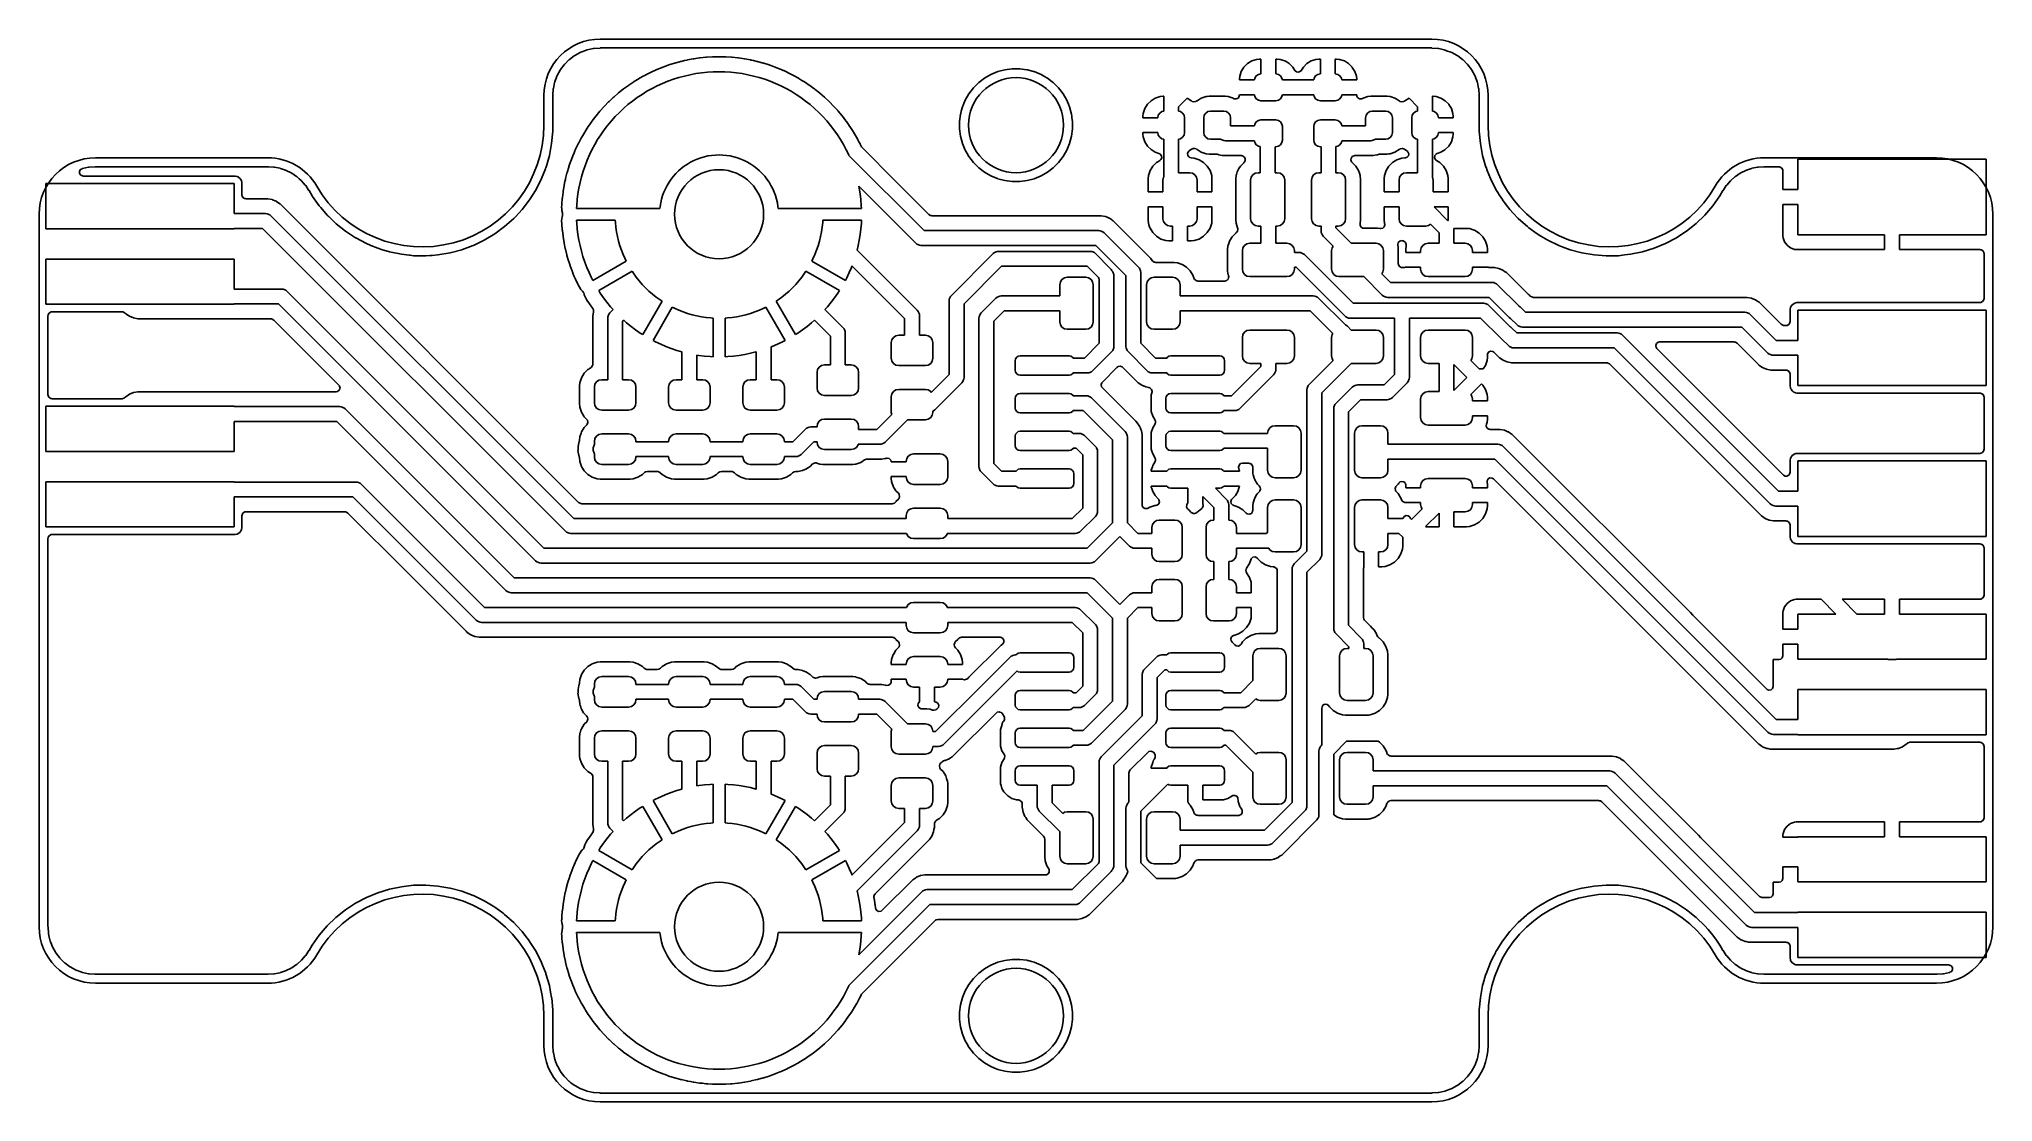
# Model space of a CAD drawing. Header units: millimetres. Extents: x 117.1 to 182.9, y -117.9 to -82.1.
import ezdxf

# ---------------------------------------------------------------- set-up
doc = ezdxf.new("R2010")
doc.units = ezdxf.units.MM
for name, color, linetype, lineweight, true_color in [('cut_in', 5, 'CONTINUOUS', 25, 0x0000ff), ('cut_out', 174, 'CONTINUOUS', 25, 0x000080), ('trace_in', 6, 'CONTINUOUS', 25, 0xff00ff), ('trace_out', 214, 'CONTINUOUS', 25, 0x800080)]:
    doc.layers.add(name, color=color, linetype=linetype, lineweight=lineweight, true_color=true_color)

msp = doc.modelspace()

# ---------------------------------------------------------------- linework, layer by layer
at = {"layer": 'cut_in'}
for centre, radius in [((150, -85), 1.6), ((140, -88), 1.5), ((140, -112), 1.5), ((150, -115), 1.6)]:
    msp.add_circle(centre, radius, dxfattribs=at)
at = {"layer": 'cut_out', "linetype": 'CONTINUOUS'}
for p, q in [((164, -82.1), (136, -82.1)), ((134.1, -84), (134.1, -85)), ((165.9, -84), (165.9, -85)), ((119, -86.1), (124.803848, -86.1)), ((181, -86.1), (175.196152, -86.1)), ((117.1, -112), (117.1, -88)), ((182.9, -112), (182.9, -88)), ((119, -113.9), (124.803848, -113.9)), ((181, -113.9), (175.196152, -113.9)), ((134.1, -116), (134.1, -115)), ((165.9, -116), (165.9, -115)), ((164, -117.9), (136, -117.9))]:
    msp.add_line(p, q, dxfattribs=at)
at = {"layer": 'cut_out'}
for centre, radius, start, end in [((136, -84), 1.9, 90, 180), ((164, -84), 1.9, 0, 90), ((130, -85), 4.1, -149.99999891, 0), ((170, -85), 4.1, -180, -30.00000109), ((119, -88), 1.9, 90, 180), ((124.8038, -88), 1.9, 29.99928031, 89.99855253), ((175.1961, -87.9999), 1.899905, 89.99843182, 150.00182357), ((181, -88), 1.9, 0, 90), ((130, -115), 4.1, 0, 149.99999891), ((170, -115), 4.1, 30.00000109, 180), ((119, -112), 1.9, -180, -90), ((181, -112), 1.9, -90, 0), ((124.8038, -112), 1.900041, -89.99855253, -29.99928031), ((175.1962, -111.9998), 1.9002, -149.99549693, -90.00144732), ((136, -116), 1.9, -180, -90), ((164, -116), 1.9, -90, 0)]:
    msp.add_arc(centre, radius, start, end, dxfattribs=at)
at = {"layer": 'trace_in', "linetype": 'CONTINUOUS'}
for p, q in [((157.941505, -82.838458), (157.797286, -82.927413)), ((157.941508, -82.838456), (157.941505, -82.838458)), ((157.94152, -82.838451), (157.941508, -82.838456)), ((158.10239, -82.785144), (157.94152, -82.838451)), ((158.201651, -82.775003), (158.10239, -82.785144)), ((158.201685, -82.775), (158.201651, -82.775003)), ((158.201713, -82.774999), (158.201685, -82.775)), ((158.249998, -82.774998), (158.201713, -82.774999)), ((158.249999, -82.774998), (158.249998, -82.774998)), ((158.25, -82.774999), (158.249999, -82.774998)), ((158.25, -82.775), (158.25, -82.774999)), ((158.25, -83.275), (158.25, -82.775)), ((158.798322, -82.775), (158.75, -82.775)), ((158.75, -82.775), (158.75, -83.275)), ((158.798327, -82.775), (158.798322, -82.775)), ((158.897604, -82.785143), (158.798327, -82.775)), ((159.058476, -82.838449), (158.897604, -82.785143)), ((159.05849, -82.838456), (159.058476, -82.838449)), ((159.058492, -82.838457), (159.05849, -82.838456)), ((159.09499, -82.860969), (159.058492, -82.838457)), ((159.202712, -82.927413), (159.09499, -82.860969)), ((159.941505, -82.838458), (159.797286, -82.927413)), ((159.941508, -82.838456), (159.941505, -82.838458)), ((159.94152, -82.838451), (159.941508, -82.838456)), ((160.10239, -82.785144), (159.94152, -82.838451)), ((160.201651, -82.775003), (160.10239, -82.785144)), ((160.201685, -82.775), (160.201651, -82.775003)), ((160.201713, -82.774999), (160.201685, -82.775)), ((160.249998, -82.774998), (160.201713, -82.774999)), ((160.249999, -82.774998), (160.249998, -82.774998)), ((160.25, -82.774999), (160.249999, -82.774998)), ((160.25, -83.275), (160.25, -82.774999)), ((160.798322, -82.775), (160.75, -82.775)), ((160.75, -82.775), (160.75, -83.275)), ((160.798327, -82.775), (160.798322, -82.775)), ((160.897604, -82.785143), (160.798327, -82.775)), ((161.058476, -82.838449), (160.897604, -82.785143)), ((161.05849, -82.838456), (161.058476, -82.838449)), ((161.058492, -82.838457), (161.05849, -82.838456)), ((161.09499, -82.860969), (161.058492, -82.838457)), ((161.202712, -82.927413), (161.09499, -82.860969)), ((148.941873, -83.416399), (148.744232, -83.568053)), ((149.157609, -83.291845), (148.941873, -83.416399)), ((149.15761, -83.291843), (149.157609, -83.291845)), ((149.157623, -83.291837), (149.15761, -83.291843)), ((149.15763, -83.291833), (149.157623, -83.291837)), ((149.157637, -83.29183), (149.15763, -83.291833)), ((149.15765, -83.291824), (149.157637, -83.29183)), ((149.387786, -83.196499), (149.15765, -83.291824)), ((149.628439, -83.132016), (149.387786, -83.196499)), ((149.871333, -83.100039), (149.628439, -83.132016)), ((149.873347, -83.099705), (149.871333, -83.100039)), ((149.875424, -83.0995), (149.873347, -83.099705)), ((149.875429, -83.0995), (149.875424, -83.0995)), ((149.875435, -83.0995), (149.875429, -83.0995)), ((150.124565, -83.0995), (149.875435, -83.0995)), ((150.12457, -83.0995), (150.124565, -83.0995)), ((150.124575, -83.0995), (150.12457, -83.0995)), ((150.126649, -83.099705), (150.124575, -83.0995)), ((150.128665, -83.100039), (150.126649, -83.099705)), ((150.363502, -83.130956), (150.128665, -83.100039)), ((150.371667, -83.131491), (150.363502, -83.130956)), ((150.379396, -83.134115), (150.371667, -83.131491)), ((150.383588, -83.135239), (150.379396, -83.134115)), ((150.383608, -83.135245), (150.383588, -83.135239)), ((150.593628, -83.19152), (150.383608, -83.135245)), ((150.612214, -83.1965), (150.593628, -83.19152)), ((150.842348, -83.291824), (150.612214, -83.1965)), ((150.842361, -83.29183), (150.842348, -83.291824)), ((150.842376, -83.291837), (150.842361, -83.29183)), ((150.939641, -83.347993), (150.842376, -83.291837)), ((151.058125, -83.416399), (150.939641, -83.347993)), ((151.104092, -83.451671), (151.058125, -83.416399)), ((151.172332, -83.504033), (151.104092, -83.451671)), ((151.22294, -83.542866), (151.172332, -83.504033)), ((151.228182, -83.546888), (151.22294, -83.542866)), ((151.228203, -83.546904), (151.228182, -83.546888)), ((151.255766, -83.568053), (151.228203, -83.546904)), ((157.535143, -83.352394), (157.525, -83.451671)), ((157.525, -83.451671), (157.525, -83.451674)), ((157.525, -83.451674), (157.525, -83.451677)), ((157.525, -83.451677), (157.525, -83.475)), ((157.525, -83.475), (158.029973, -83.475)), ((157.588449, -83.191522), (157.535143, -83.352394)), ((157.588456, -83.191508), (157.588449, -83.191522)), ((157.588458, -83.191505), (157.588456, -83.191508)), ((157.677413, -83.047286), (157.588458, -83.191505)), ((157.677429, -83.047264), (157.677413, -83.047286)), ((157.677431, -83.047261), (157.677429, -83.047264)), ((157.797261, -82.927431), (157.677431, -83.047261)), ((157.797264, -82.927429), (157.797261, -82.927431)), ((157.797286, -82.927413), (157.797264, -82.927429)), ((158.029973, -83.475), (158.042127, -83.413896)), ((158.042127, -83.413896), (158.090901, -83.340901)), ((158.090901, -83.340901), (158.163896, -83.292127)), ((158.163896, -83.292127), (158.25, -83.275)), ((158.75, -83.275), (158.836104, -83.292127)), ((158.836104, -83.292127), (158.909099, -83.340901)), ((158.909099, -83.340901), (158.957873, -83.413896)), ((158.957873, -83.413896), (158.970027, -83.475)), ((158.970027, -83.475), (160.029973, -83.475)), ((159.202722, -82.92742), (159.202712, -82.927413)), ((159.202728, -82.927424), (159.202722, -82.92742)), ((159.202732, -82.927427), (159.202728, -82.927424)), ((159.202734, -82.927429), (159.202732, -82.927427)), ((159.202737, -82.927431), (159.202734, -82.927429)), ((159.322567, -83.047261), (159.202737, -82.927431)), ((159.322568, -83.047263), (159.322567, -83.047261)), ((159.322572, -83.047267), (159.322568, -83.047263)), ((159.322575, -83.047271), (159.322572, -83.047267)), ((159.354791, -83.0995), (159.322575, -83.047271)), ((159.389202, -83.155288), (159.354791, -83.0995)), ((159.40103, -83.171396), (159.389202, -83.155288)), ((159.402095, -83.172625), (159.40103, -83.171396)), ((159.446391, -83.205148), (159.402095, -83.172625)), ((159.449627, -83.206554), (159.446391, -83.205148)), ((159.449629, -83.206555), (159.449627, -83.206554)), ((159.51896, -83.215215), (159.449629, -83.206555)), ((159.581967, -83.185017), (159.51896, -83.215215)), ((159.592285, -83.175736), (159.581967, -83.185017)), ((159.614897, -83.148642), (159.592285, -83.175736)), ((159.677418, -83.047279), (159.614897, -83.148642)), ((159.677429, -83.047263), (159.677418, -83.047279)), ((159.797261, -82.927431), (159.677429, -83.047263)), ((159.797264, -82.927429), (159.797261, -82.927431)), ((159.797286, -82.927413), (159.797264, -82.927429)), ((160.029973, -83.475), (160.042127, -83.413896)), ((160.042127, -83.413896), (160.090901, -83.340901)), ((160.090901, -83.340901), (160.163896, -83.292127)), ((160.163896, -83.292127), (160.25, -83.275)), ((160.75, -83.275), (160.836104, -83.292127)), ((160.836104, -83.292127), (160.909099, -83.340901)), ((160.909099, -83.340901), (160.957873, -83.413896)), ((160.957873, -83.413896), (160.970027, -83.475)), ((160.970027, -83.475), (161.474999, -83.475)), ((161.202722, -82.92742), (161.202712, -82.927413)), ((161.202728, -82.927424), (161.202722, -82.92742)), ((161.202732, -82.927427), (161.202728, -82.927424)), ((161.202734, -82.927429), (161.202732, -82.927427)), ((161.202737, -82.927431), (161.202734, -82.927429)), ((161.322567, -83.047261), (161.202737, -82.927431)), ((161.322568, -83.047263), (161.322567, -83.047261)), ((161.322572, -83.047267), (161.322568, -83.047263)), ((161.322575, -83.047271), (161.322572, -83.047267)), ((161.32258, -83.047279), (161.322575, -83.047271)), ((161.322585, -83.047286), (161.32258, -83.047279)), ((161.326079, -83.052951), (161.322585, -83.047286)), ((161.411542, -83.191507), (161.326079, -83.052951)), ((161.411547, -83.191518), (161.411542, -83.191507)), ((161.464855, -83.352392), (161.411547, -83.191518)), ((161.474998, -83.451677), (161.464855, -83.352392)), ((161.474999, -83.451692), (161.474998, -83.451677)), ((161.474999, -83.475), (161.474999, -83.451692)), ((148.291824, -84.15765), (148.196499, -84.387786)), ((148.29183, -84.157637), (148.291824, -84.15765)), ((148.291833, -84.15763), (148.29183, -84.157637)), ((148.291837, -84.157623), (148.291833, -84.15763)), ((148.291845, -84.157609), (148.291837, -84.157623)), ((148.416399, -83.941873), (148.291845, -84.157609)), ((148.568053, -83.744232), (148.416399, -83.941873)), ((148.568067, -83.744217), (148.568053, -83.744232)), ((148.568074, -83.744209), (148.568067, -83.744217)), ((148.744209, -83.568074), (148.568074, -83.744209)), ((148.744217, -83.568067), (148.744209, -83.568074)), ((148.744232, -83.568053), (148.744217, -83.568067)), ((151.255771, -83.568057), (151.255766, -83.568053)), ((151.255774, -83.56806), (151.255771, -83.568057)), ((151.255781, -83.568066), (151.255774, -83.56806)), ((151.431933, -83.744218), (151.255781, -83.568066)), ((151.431939, -83.744225), (151.431933, -83.744218)), ((151.431941, -83.744228), (151.431939, -83.744225)), ((151.431945, -83.744232), (151.431941, -83.744228)), ((151.47428, -83.799405), (151.431945, -83.744232)), ((151.583599, -83.941873), (151.47428, -83.799405)), ((151.708162, -84.157623), (151.583599, -83.941873)), ((151.708169, -84.157638), (151.708162, -84.157623)), ((151.708173, -84.157649), (151.708169, -84.157638)), ((151.708174, -84.15765), (151.708173, -84.157649)), ((151.732969, -84.21751), (151.708174, -84.15765)), ((151.732969, -84.217511), (151.732969, -84.21751)), ((151.766002, -84.297261), (151.732969, -84.217511)), ((154.547261, -84.177431), (154.427431, -84.297261)), ((154.547264, -84.177429), (154.547261, -84.177431)), ((154.547286, -84.177413), (154.547264, -84.177429)), ((154.691505, -84.088458), (154.547286, -84.177413)), ((154.691508, -84.088456), (154.691505, -84.088458)), ((154.691522, -84.088449), (154.691508, -84.088456)), ((154.852393, -84.035143), (154.691522, -84.088449)), ((154.852394, -84.035143), (154.852393, -84.035143)), ((154.951661, -84.025002), (154.852394, -84.035143)), ((154.951685, -84.025), (154.951661, -84.025002)), ((154.951686, -84.025), (154.951685, -84.025)), ((154.951705, -84.024999), (154.951686, -84.025)), ((154.975, -84.024999), (154.951705, -84.024999)), ((154.975, -84.529972), (154.975, -84.024999)), ((164.048322, -84.025), (164.025, -84.025)), ((164.025, -84.025), (164.025, -84.275)), ((164.048327, -84.025), (164.048322, -84.025)), ((164.147604, -84.035143), (164.048327, -84.025)), ((164.308476, -84.088449), (164.147604, -84.035143)), ((164.30849, -84.088456), (164.308476, -84.088449)), ((164.308492, -84.088457), (164.30849, -84.088456)), ((164.334952, -84.104778), (164.308492, -84.088457)), ((164.452712, -84.177413), (164.334952, -84.104778)), ((164.452722, -84.17742), (164.452712, -84.177413)), ((164.452728, -84.177424), (164.452722, -84.17742)), ((164.452732, -84.177427), (164.452728, -84.177424)), ((164.452733, -84.177428), (164.452732, -84.177427)), ((164.452734, -84.177429), (164.452733, -84.177428)), ((164.452737, -84.177431), (164.452734, -84.177429)), ((164.572567, -84.297261), (164.452737, -84.177431)), ((148.099501, -84.875417), (148.0995, -84.875446)), ((148.0995, -84.875446), (148.0995, -85.124552)), ((148.132017, -84.628437), (148.099501, -84.875417)), ((148.132018, -84.628435), (148.132017, -84.628437)), ((148.138996, -84.602394), (148.132018, -84.628435)), ((148.157581, -84.533032), (148.138996, -84.602394)), ((148.196499, -84.387786), (148.157581, -84.533032)), ((151.803502, -84.387793), (151.766002, -84.297261)), ((151.867982, -84.628435), (151.803502, -84.387793)), ((151.867982, -84.628438), (151.867982, -84.628435)), ((151.877623, -84.701671), (151.867982, -84.628438)), ((151.879097, -84.712864), (151.877623, -84.701671)), ((151.87934, -84.714706), (151.879097, -84.712864)), ((151.879341, -84.714711), (151.87934, -84.714706)), ((151.882672, -84.740013), (151.879341, -84.714711)), ((151.883986, -84.75), (151.882672, -84.740013)), ((151.9005, -84.875435), (151.883986, -84.75)), ((151.9005, -85.124565), (151.9005, -84.875435)), ((154.285143, -84.602394), (154.275, -84.701671)), ((154.275, -84.701671), (154.275, -84.701674)), ((154.275, -84.701674), (154.275, -84.701677)), ((154.275, -84.701677), (154.275, -84.75)), ((154.275, -84.75), (154.775, -84.75)), ((154.338449, -84.441522), (154.285143, -84.602394)), ((154.338456, -84.441508), (154.338449, -84.441522)), ((154.338458, -84.441505), (154.338456, -84.441508)), ((154.427413, -84.297286), (154.338458, -84.441505)), ((154.427429, -84.297264), (154.427413, -84.297286)), ((154.427431, -84.297261), (154.427429, -84.297264)), ((154.775, -84.75), (154.792127, -84.663896)), ((154.792127, -84.663896), (154.840901, -84.590901)), ((154.840901, -84.590901), (154.913896, -84.542127)), ((154.913896, -84.542127), (154.975, -84.529972)), ((164.025, -84.275), (164.025, -84.529972)), ((164.025, -84.529972), (164.086104, -84.542127)), ((164.086104, -84.542127), (164.159099, -84.590901)), ((164.159099, -84.590901), (164.207873, -84.663896)), ((164.207873, -84.663896), (164.225, -84.75)), ((164.225, -84.75), (164.724999, -84.75)), ((164.572569, -84.297264), (164.572567, -84.297261)), ((164.572572, -84.297267), (164.572569, -84.297264)), ((164.572575, -84.297271), (164.572572, -84.297267)), ((164.57258, -84.297279), (164.572575, -84.297271)), ((164.572585, -84.297286), (164.57258, -84.297279)), ((164.575095, -84.301356), (164.572585, -84.297286)), ((164.661542, -84.441507), (164.575095, -84.301356)), ((164.661547, -84.441518), (164.661542, -84.441507)), ((164.714855, -84.602392), (164.661547, -84.441518)), ((164.724998, -84.701677), (164.714855, -84.602392)), ((164.724999, -84.701692), (164.724998, -84.701677)), ((164.724999, -84.75), (164.724999, -84.701692)), ((148.0995, -85.124552), (148.099501, -85.124581)), ((148.099501, -85.124581), (148.132016, -85.371559)), ((148.132016, -85.371559), (148.196499, -85.612212)), ((151.803502, -85.612207), (151.867982, -85.371565)), ((151.867982, -85.371565), (151.9005, -85.124565)), ((154.275001, -85.25), (154.275001, -85.298331)), ((154.775, -85.25), (154.275001, -85.25)), ((154.275001, -85.298331), (154.285144, -85.397608)), ((154.285144, -85.397608), (154.338451, -85.558478)), ((154.792127, -85.336104), (154.775, -85.25)), ((154.840901, -85.409099), (154.792127, -85.336104)), ((154.913896, -85.457873), (154.840901, -85.409099)), ((154.975, -85.470027), (154.913896, -85.457873)), ((154.975, -86.745394), (154.975, -85.470027)), ((164.086104, -85.457873), (164.025, -85.470027)), ((164.025, -85.470027), (164.025, -86.745394)), ((164.159099, -85.409099), (164.086104, -85.457873)), ((164.207873, -85.336104), (164.159099, -85.409099)), ((164.225, -85.25), (164.207873, -85.336104)), ((164.725, -85.25), (164.225, -85.25)), ((164.661547, -85.558481), (164.714855, -85.397606)), ((164.714855, -85.397606), (164.724999, -85.298322)), ((164.724999, -85.298322), (164.725, -85.298309)), ((164.725, -85.298309), (164.725, -85.25)), ((148.196499, -85.612212), (148.291824, -85.842348)), ((148.291824, -85.842348), (148.29183, -85.842361)), ((148.29183, -85.842361), (148.291837, -85.842376)), ((148.291837, -85.842376), (148.355169, -85.952071)), ((148.355169, -85.952071), (148.416399, -86.058125)), ((148.416399, -86.058125), (148.568053, -86.255766)), ((151.431938, -86.255776), (151.583599, -86.058127)), ((151.583599, -86.058127), (151.708164, -85.842373)), ((151.708164, -85.842373), (151.803502, -85.612207)), ((154.338451, -85.558478), (154.338457, -85.558492)), ((154.338457, -85.558492), (154.427413, -85.702712)), ((154.427413, -85.702712), (154.42742, -85.702722)), ((154.42742, -85.702722), (154.427424, -85.702728)), ((154.427424, -85.702728), (154.427427, -85.702732)), ((154.427427, -85.702732), (154.427429, -85.702734)), ((154.427429, -85.702734), (154.427431, -85.702737)), ((154.427431, -85.702737), (154.547261, -85.822567)), ((154.547261, -85.822567), (154.547264, -85.822569)), ((154.547264, -85.822569), (154.547267, -85.822572)), ((154.547267, -85.822572), (154.547271, -85.822575)), ((154.547271, -85.822575), (154.547279, -85.82258)), ((154.547279, -85.82258), (154.547286, -85.822585)), ((154.547286, -85.822585), (154.691497, -85.911536)), ((154.691497, -85.911536), (154.691507, -85.911542)), ((154.691507, -85.911542), (154.69152, -85.911548)), ((154.69152, -85.911548), (154.813344, -85.951916)), ((154.841609, -86.189861), (154.776258, -86.230171)), ((154.813344, -85.951916), (154.84492, -85.96767)), ((154.868045, -86.167974), (154.841609, -86.189861)), ((154.84492, -85.96767), (154.853245, -85.973434)), ((154.853245, -85.973434), (154.85449, -85.974296)), ((154.85449, -85.974296), (154.898399, -86.028645)), ((154.875431, -86.159892), (154.868045, -86.167974)), ((154.905954, -86.098105), (154.875431, -86.159892)), ((154.898399, -86.028645), (154.905954, -86.098105)), ((164.093747, -86.095867), (164.102402, -86.026535)), ((164.123948, -86.15887), (164.093747, -86.095867)), ((164.102402, -86.026535), (164.14636, -85.973434)), ((164.124867, -86.159892), (164.123948, -86.15887)), ((164.131727, -86.167518), (164.124867, -86.159892)), ((164.158815, -86.190124), (164.131727, -86.167518)), ((164.14636, -85.973434), (164.151493, -85.96994)), ((164.151493, -85.96994), (164.155415, -85.96727)), ((164.155415, -85.96727), (164.186187, -85.952071)), ((164.268344, -86.257683), (164.158815, -86.190124)), ((164.186187, -85.952071), (164.308472, -85.911551)), ((164.308472, -85.911551), (164.308476, -85.911548)), ((164.308476, -85.911548), (164.308479, -85.911548)), ((164.308479, -85.911548), (164.308492, -85.911542)), ((164.308492, -85.911542), (164.441491, -85.829506)), ((164.441491, -85.829506), (164.452712, -85.822585)), ((164.452712, -85.822585), (164.452713, -85.822584)), ((164.452713, -85.822584), (164.452728, -85.822575)), ((164.452728, -85.822575), (164.452732, -85.822572)), ((164.452732, -85.822572), (164.572572, -85.702732)), ((164.572572, -85.702732), (164.572575, -85.702728)), ((164.572575, -85.702728), (164.661542, -85.558492)), ((164.661542, -85.558492), (164.661547, -85.558481)), ((148.568053, -86.255766), (148.568057, -86.255771)), ((148.568057, -86.255771), (148.56806, -86.255774)), ((148.56806, -86.255774), (148.568066, -86.255781)), ((148.568066, -86.255781), (148.744218, -86.431933)), ((148.744218, -86.431933), (148.744225, -86.431939)), ((148.744225, -86.431939), (148.744228, -86.431941)), ((148.744228, -86.431941), (148.744232, -86.431945)), ((148.744232, -86.431945), (148.941873, -86.583599)), ((148.941873, -86.583599), (149.157623, -86.708162)), ((149.157623, -86.708162), (149.157638, -86.708169)), ((149.157638, -86.708169), (149.225734, -86.736375)), ((149.225734, -86.736375), (149.379362, -86.80001)), ((149.379362, -86.80001), (149.387793, -86.803502)), ((149.387793, -86.803502), (149.628435, -86.867982)), ((150.371565, -86.867982), (150.612207, -86.803502)), ((150.612207, -86.803502), (150.842373, -86.708164)), ((150.842373, -86.708164), (151.058127, -86.583599)), ((151.058127, -86.583599), (151.255776, -86.431938)), ((151.255776, -86.431938), (151.431938, -86.255776)), ((154.460493, -86.697304), (154.45, -86.800007)), ((154.45, -86.800007), (154.45, -86.80001)), ((154.45, -86.80001), (154.45, -86.800013)), ((154.45, -86.800013), (154.45, -87.25)), ((154.460494, -86.697299), (154.460493, -86.697304)), ((154.515638, -86.530888), (154.460494, -86.697299)), ((154.515641, -86.530879), (154.515638, -86.530888)), ((154.515757, -86.530691), (154.515641, -86.530879)), ((154.570384, -86.442126), (154.515757, -86.530691)), ((154.607683, -86.381655), (154.570384, -86.442126)), ((154.731652, -86.257685), (154.607683, -86.381655)), ((154.731654, -86.257683), (154.731652, -86.257685)), ((154.731659, -86.25768), (154.731654, -86.257683)), ((154.776258, -86.230171), (154.731659, -86.25768)), ((154.95, -86.85), (154.96903, -86.754329)), ((154.95, -87.25), (154.95, -86.85)), ((154.96903, -86.754329), (154.975, -86.745394)), ((164.025, -86.745394), (164.03097, -86.754329)), ((164.03097, -86.754329), (164.05, -86.85)), ((164.05, -86.85), (164.05, -87.25)), ((164.268345, -86.257684), (164.268344, -86.257683)), ((164.392315, -86.381654), (164.268345, -86.257684)), ((164.484356, -86.530875), (164.392315, -86.381654)), ((164.484358, -86.53088), (164.484356, -86.530875)), ((164.539505, -86.697302), (164.484358, -86.53088)), ((164.549998, -86.800013), (164.539505, -86.697302)), ((164.549999, -86.800028), (164.549998, -86.800013)), ((164.549999, -87.25), (164.549999, -86.800028)), ((149.628435, -86.867982), (149.875435, -86.9005)), ((149.875435, -86.9005), (149.875442, -86.9005)), ((149.875442, -86.9005), (150.124558, -86.9005)), ((150.124558, -86.9005), (150.124565, -86.9005)), ((150.124565, -86.9005), (150.371565, -86.867982)), ((154.45, -87.25), (154.95, -87.25)), ((164.05, -87.25), (164.549999, -87.25)), ((154.95, -87.75), (154.450001, -87.75)), ((154.450001, -87.75), (154.450001, -88.199995)), ((154.95, -88.15), (154.95, -87.75)), ((154.96903, -88.245671), (154.95, -88.15)), ((156.1, -88.15), (156.08097, -88.245671)), ((156.6, -87.75), (156.1, -87.75)), ((156.1, -87.75), (156.1, -88.15)), ((156.6, -88.199976), (156.6, -87.75)), ((164.55, -87.75), (164.078554, -87.75)), ((164.078554, -87.75), (164.548009, -88.219456)), ((164.55, -88.199973), (164.55, -87.75)), ((176.325, -87.67), (175.825, -87.67)), ((175.825, -87.67), (175.825, -88.737844)), ((176.325, -88.69), (176.325, -87.67)), ((154.450001, -88.199995), (154.460493, -88.302694)), ((154.460493, -88.302694), (154.460493, -88.302695)), ((154.460493, -88.302695), (154.460494, -88.302697)), ((154.460494, -88.302697), (154.478018, -88.355581)), ((154.478018, -88.355581), (154.511448, -88.456467)), ((154.511448, -88.456467), (154.515641, -88.469119)), ((154.515641, -88.469119), (154.515643, -88.469124)), ((154.515643, -88.469124), (154.607684, -88.618345)), ((154.607684, -88.618345), (154.731654, -88.742315)), ((154.731654, -88.742315), (154.880875, -88.834356)), ((155.023223, -88.326777), (154.96903, -88.245671)), ((155.104329, -88.38097), (155.023223, -88.326777)), ((155.2, -88.4), (155.104329, -88.38097)), ((155.275, -88.4), (155.2, -88.4)), ((155.275, -88.899998), (155.275, -88.4)), ((155.85, -88.4), (155.775, -88.4)), ((155.775, -88.4), (155.775, -88.899999)), ((155.945671, -88.38097), (155.85, -88.4)), ((156.026777, -88.326777), (155.945671, -88.38097)), ((156.08097, -88.245671), (156.026777, -88.326777)), ((156.169124, -88.834356), (156.318345, -88.742315)), ((156.318345, -88.742315), (156.442315, -88.618345)), ((156.442315, -88.618345), (156.534356, -88.469124)), ((156.534356, -88.469124), (156.534358, -88.469119)), ((156.534358, -88.469119), (156.589505, -88.302697)), ((156.589505, -88.302697), (156.589506, -88.30269)), ((156.589506, -88.30269), (156.599999, -88.199986)), ((156.599999, -88.199985), (156.6, -88.199976)), ((156.599999, -88.199986), (156.599999, -88.199985)), ((164.548009, -88.219456), (164.549999, -88.199986)), ((164.549999, -88.199986), (164.55, -88.199973)), ((165.174986, -88.475), (164.747538, -88.475)), ((164.747538, -88.475), (164.75, -88.5)), ((164.75, -88.5), (164.75, -88.975)), ((165.174991, -88.475), (165.174986, -88.475)), ((165.277694, -88.485493), (165.174991, -88.475)), ((165.277699, -88.485494), (165.277694, -88.485493)), ((165.432419, -88.536764), (165.277699, -88.485494)), ((165.444119, -88.540641), (165.432419, -88.536764)), ((165.444124, -88.540643), (165.444119, -88.540641)), ((165.593345, -88.632684), (165.444124, -88.540643)), ((165.717315, -88.756654), (165.593345, -88.632684)), ((165.809356, -88.905875), (165.717315, -88.756654)), ((175.825, -88.737844), (175.8314, -88.79737)), ((175.8314, -88.79737), (175.831401, -88.797372)), ((175.831401, -88.797372), (175.831403, -88.797379)), ((175.831403, -88.797379), (175.881645, -88.932086)), ((179.25, -88.69), (176.325, -88.69)), ((179.25, -89.19), (179.25, -88.69)), ((154.880875, -88.834356), (154.88088, -88.834358)), ((154.88088, -88.834358), (155.047299, -88.889504)), ((155.047299, -88.889504), (155.0473, -88.889504)), ((155.0473, -88.889504), (155.047302, -88.889505)), ((155.047302, -88.889505), (155.047309, -88.889506)), ((155.047309, -88.889506), (155.150019, -88.899999)), ((155.150019, -88.899999), (155.274999, -88.899999)), ((155.274999, -88.899999), (155.275, -88.899998)), ((155.775, -88.899999), (155.89996, -88.899999)), ((155.89996, -88.899999), (155.899972, -88.899999)), ((155.899972, -88.899999), (155.899986, -88.899998)), ((155.899986, -88.899998), (156.002697, -88.889505)), ((156.002697, -88.889505), (156.169119, -88.834358)), ((156.169119, -88.834358), (156.169124, -88.834356)), ((164.75, -88.975), (165.125, -88.975)), ((165.125, -88.975), (165.220671, -88.99403)), ((165.220671, -88.99403), (165.301777, -89.048223)), ((165.301777, -89.048223), (165.35597, -89.129329)), ((165.35597, -89.129329), (165.375, -89.225)), ((165.375, -89.225), (165.375, -89.2875)), ((165.375, -89.2875), (165.874999, -89.2875)), ((165.809358, -88.90588), (165.809356, -88.905875)), ((165.864505, -89.072302), (165.809358, -88.90588)), ((165.874998, -89.175013), (165.864505, -89.072302)), ((165.874999, -89.175028), (165.874998, -89.175013)), ((165.874999, -89.2875), (165.874999, -89.175028)), ((175.881645, -88.932086), (175.881649, -88.932093)), ((175.881649, -88.932093), (175.922585, -88.986776)), ((175.922585, -88.986776), (175.967807, -89.047185)), ((175.967807, -89.047185), (175.967813, -89.047191)), ((175.967813, -89.047191), (175.996364, -89.068564)), ((175.996364, -89.068564), (176.082906, -89.13335)), ((176.082906, -89.13335), (176.082913, -89.133354)), ((176.082913, -89.133354), (176.21762, -89.183596)), ((176.21762, -89.183596), (176.217627, -89.183598)), ((176.217627, -89.183598), (176.224468, -89.184333)), ((176.224468, -89.184333), (176.277138, -89.189998)), ((176.277138, -89.189998), (176.277155, -89.189999)), ((176.277155, -89.189999), (176.277172, -89.19)), ((176.277172, -89.19), (179.25, -89.19)), ((165.183946, -93.5), (164.75, -93.066053)), ((164.75, -93.066053), (164.75, -93.933946)), ((164.75, -93.933946), (165.183946, -93.5)), ((165.675857, -93.715196), (165.31822, -94.072832)), ((165.31822, -94.072832), (165.35597, -94.129329)), ((165.717315, -93.756654), (165.675857, -93.715196)), ((165.809356, -93.905875), (165.717315, -93.756654)), ((165.809358, -93.90588), (165.809356, -93.905875)), ((165.864505, -94.072302), (165.809358, -93.90588)), ((165.864505, -94.072304), (165.864505, -94.072302)), ((165.873651, -94.16183), (165.864505, -94.072304)), ((165.35597, -94.129329), (165.375, -94.225)), ((165.375, -94.225), (165.375, -94.2875)), ((165.375, -94.2875), (165.874999, -94.2875)), ((165.874998, -94.175013), (165.873651, -94.16183)), ((165.874999, -94.175028), (165.874998, -94.175013)), ((165.874999, -94.2875), (165.874999, -94.175028)), ((165.125, -98.025), (164.75, -98.025)), ((164.75, -98.025), (164.75, -98.524999)), ((165.220671, -98.00597), (165.125, -98.025)), ((165.301777, -97.951777), (165.220671, -98.00597)), ((165.35597, -97.870671), (165.301777, -97.951777)), ((165.375, -97.775), (165.35597, -97.870671)), ((165.875, -97.7125), (165.375, -97.7125)), ((165.375, -97.7125), (165.375, -97.775)), ((165.809358, -98.094119), (165.864505, -97.927697)), ((165.864505, -97.927697), (165.864506, -97.92769)), ((165.864506, -97.92769), (165.874999, -97.824986)), ((165.874999, -97.824986), (165.875, -97.824973)), ((165.875, -97.824973), (165.875, -97.7125)), ((164.25, -98.066054), (163.794203, -98.52185)), ((163.794203, -98.52185), (163.825019, -98.524999)), ((163.825019, -98.524999), (164.249999, -98.524999)), ((164.249999, -98.524999), (164.25, -98.524998)), ((164.25, -98.524998), (164.25, -98.066054)), ((164.75, -98.524999), (165.17496, -98.524999)), ((165.17496, -98.524999), (165.174972, -98.524999)), ((165.174972, -98.524999), (165.174986, -98.524998)), ((165.174986, -98.524998), (165.277697, -98.514505)), ((165.277697, -98.514505), (165.444119, -98.459358)), ((165.444119, -98.459358), (165.444124, -98.459356)), ((165.444124, -98.459356), (165.593345, -98.367315)), ((165.593345, -98.367315), (165.717315, -98.243345)), ((165.717315, -98.243345), (165.809356, -98.094124)), ((165.809356, -98.094124), (165.809358, -98.094119)), ((162.370671, -99.35597), (162.275, -99.375)), ((162.451777, -99.301777), (162.370671, -99.35597)), ((162.50597, -99.220671), (162.451777, -99.301777)), ((162.525, -99.125), (162.50597, -99.220671)), ((162.896446, -98.75), (162.525, -98.75)), ((162.525, -98.75), (162.525, -99.125)), ((163.025, -98.878553), (162.896446, -98.75)), ((162.959358, -99.444119), (163.014505, -99.277697)), ((163.014505, -99.277697), (163.014506, -99.27769)), ((163.014506, -99.27769), (163.024999, -99.174986)), ((163.024999, -99.174986), (163.025, -99.174973)), ((163.025, -99.174973), (163.025, -98.878553)), ((162.275, -99.375), (162.2125, -99.375)), ((162.2125, -99.375), (162.2125, -99.874999)), ((162.2125, -99.874999), (162.32496, -99.874999)), ((162.32496, -99.874999), (162.324972, -99.874999)), ((162.324972, -99.874999), (162.324986, -99.874998)), ((162.324986, -99.874998), (162.427697, -99.864505)), ((162.427697, -99.864505), (162.594119, -99.809358)), ((162.594119, -99.809358), (162.594124, -99.809356)), ((162.594124, -99.809356), (162.743345, -99.717315)), ((162.743345, -99.717315), (162.867315, -99.593345)), ((162.867315, -99.593345), (162.959356, -99.444124)), ((162.959356, -99.444124), (162.959358, -99.444119)), ((175.881646, -101.22591), (175.831402, -101.360621)), ((175.881648, -101.225907), (175.881646, -101.22591)), ((175.967807, -101.110813), (175.881648, -101.225907)), ((175.967813, -101.110807), (175.967807, -101.110813)), ((176.082907, -101.024648), (175.967813, -101.110807)), ((176.08291, -101.024646), (176.082907, -101.024648)), ((176.217621, -100.974402), (176.08291, -101.024646)), ((176.217628, -100.9744), (176.217621, -100.974402)), ((176.277146, -100.968), (176.217628, -100.9744)), ((177.114446, -100.968), (176.277146, -100.968)), ((177.614446, -101.468), (177.114446, -100.968)), ((179.25, -100.968), (177.821554, -100.968)), ((177.821554, -100.968), (178.321554, -101.468)), ((179.25, -101.468), (179.25, -100.968)), ((175.8314, -101.360628), (175.825, -101.420146)), ((175.825, -101.420146), (175.825, -101.420155)), ((175.825, -101.420155), (175.825, -101.98)), ((175.825, -101.98), (176.325, -101.98)), ((175.831402, -101.360621), (175.8314, -101.360628)), ((176.325, -101.98), (176.325, -101.468)), ((176.325, -101.468), (177.614446, -101.468)), ((178.321554, -101.468), (179.25, -101.468)), ((176.082907, -108.524648), (175.967813, -108.610807)), ((176.08291, -108.524646), (176.082907, -108.524648)), ((176.217621, -108.474402), (176.08291, -108.524646)), ((176.217628, -108.4744), (176.217621, -108.474402)), ((176.277146, -108.468), (176.217628, -108.4744)), ((179.25, -108.468), (176.277146, -108.468)), ((179.25, -108.968), (179.25, -108.468)), ((175.8314, -108.860628), (175.825, -108.920146)), ((175.825, -108.920146), (175.825, -108.920155)), ((175.825, -108.920155), (175.825, -108.98)), ((175.825, -108.98), (176.325, -108.98)), ((175.831402, -108.860621), (175.8314, -108.860628)), ((175.881646, -108.72591), (175.831402, -108.860621)), ((175.881648, -108.725907), (175.881646, -108.72591)), ((175.967807, -108.610813), (175.881648, -108.725907)), ((175.967813, -108.610807), (175.967807, -108.610813)), ((176.325, -108.98), (176.325, -108.968)), ((176.325, -108.968), (179.25, -108.968)), ((149.628439, -113.132016), (149.387786, -113.196499)), ((149.871333, -113.100039), (149.628439, -113.132016)), ((149.873347, -113.099705), (149.871333, -113.100039)), ((149.875424, -113.0995), (149.873347, -113.099705)), ((149.875429, -113.0995), (149.875424, -113.0995)), ((149.875435, -113.0995), (149.875429, -113.0995)), ((150.124565, -113.0995), (149.875435, -113.0995)), ((150.12457, -113.0995), (150.124565, -113.0995)), ((150.124575, -113.0995), (150.12457, -113.0995)), ((150.126649, -113.099705), (150.124575, -113.0995)), ((150.128665, -113.100039), (150.126649, -113.099705)), ((150.359465, -113.130424), (150.128665, -113.100039)), ((150.359473, -113.130425), (150.359465, -113.130424)), ((150.371561, -113.132017), (150.359473, -113.130425)), ((150.371564, -113.132017), (150.371561, -113.132017)), ((150.371565, -113.132018), (150.371564, -113.132017)), ((150.383335, -113.135171), (150.371565, -113.132018)), ((150.383346, -113.135174), (150.383335, -113.135171)), ((150.406833, -113.141467), (150.383346, -113.135174)), ((150.406833, -113.141468), (150.406833, -113.141467)), ((150.521921, -113.172306), (150.406833, -113.141468)), ((150.612214, -113.1965), (150.521921, -113.172306)), ((148.568053, -113.744232), (148.416399, -113.941873)), ((148.568067, -113.744217), (148.568053, -113.744232)), ((148.568074, -113.744209), (148.568067, -113.744217)), ((148.744209, -113.568074), (148.568074, -113.744209)), ((148.744217, -113.568067), (148.744209, -113.568074)), ((148.744232, -113.568053), (148.744217, -113.568067)), ((148.941873, -113.416399), (148.744232, -113.568053)), ((149.157609, -113.291845), (148.941873, -113.416399)), ((149.15761, -113.291843), (149.157609, -113.291845)), ((149.157623, -113.291837), (149.15761, -113.291843)), ((149.15763, -113.291833), (149.157623, -113.291837)), ((149.157637, -113.29183), (149.15763, -113.291833)), ((149.15765, -113.291824), (149.157637, -113.29183)), ((149.387786, -113.196499), (149.15765, -113.291824)), ((150.842348, -113.291824), (150.612214, -113.1965)), ((150.842361, -113.29183), (150.842348, -113.291824)), ((150.842376, -113.291837), (150.842361, -113.29183)), ((150.921666, -113.337615), (150.842376, -113.291837)), ((151.058125, -113.416399), (150.921666, -113.337615)), ((151.255766, -113.568053), (151.058125, -113.416399)), ((151.255771, -113.568057), (151.255766, -113.568053)), ((151.255774, -113.56806), (151.255771, -113.568057)), ((151.255781, -113.568066), (151.255774, -113.56806)), ((151.431933, -113.744218), (151.255781, -113.568066)), ((151.431939, -113.744225), (151.431933, -113.744218)), ((151.431941, -113.744228), (151.431939, -113.744225)), ((151.431945, -113.744232), (151.431941, -113.744228)), ((151.583599, -113.941873), (151.431945, -113.744232)), ((148.196499, -114.387786), (148.132016, -114.628439)), ((148.291824, -114.15765), (148.196499, -114.387786)), ((148.29183, -114.157637), (148.291824, -114.15765)), ((148.291833, -114.15763), (148.29183, -114.157637)), ((148.291837, -114.157623), (148.291833, -114.15763)), ((148.291845, -114.157609), (148.291837, -114.157623)), ((148.416399, -113.941873), (148.291845, -114.157609)), ((151.708162, -114.157623), (151.583599, -113.941873)), ((151.708169, -114.157638), (151.708162, -114.157623)), ((151.731661, -114.214354), (151.708169, -114.157638)), ((151.803502, -114.387793), (151.731661, -114.214354)), ((151.867982, -114.628435), (151.803502, -114.387793)), ((148.099501, -114.875417), (148.0995, -114.875446)), ((148.0995, -114.875446), (148.0995, -115.124552)), ((148.0995, -115.124552), (148.099501, -115.124581)), ((148.132016, -114.628439), (148.099501, -114.875417)), ((148.099501, -115.124581), (148.132016, -115.371559)), ((151.9005, -114.875435), (151.867982, -114.628435)), ((151.867982, -115.371565), (151.9005, -115.124565)), ((151.9005, -115.124565), (151.9005, -114.875435)), ((148.132016, -115.371559), (148.196499, -115.612212)), ((148.196499, -115.612212), (148.291824, -115.842348)), ((151.708164, -115.842373), (151.803502, -115.612207)), ((151.803502, -115.612207), (151.867982, -115.371565)), ((148.291824, -115.842348), (148.29183, -115.842361)), ((148.29183, -115.842361), (148.291837, -115.842376)), ((148.291837, -115.842376), (148.342703, -115.930479)), ((148.342703, -115.930479), (148.416399, -116.058125)), ((148.416399, -116.058125), (148.568053, -116.255766)), ((148.568053, -116.255766), (148.568057, -116.255771)), ((148.568057, -116.255771), (148.56806, -116.255774)), ((148.56806, -116.255774), (148.568066, -116.255781)), ((148.568066, -116.255781), (148.744218, -116.431933)), ((148.744218, -116.431933), (148.744225, -116.431939)), ((148.744225, -116.431939), (148.744228, -116.431941)), ((148.744228, -116.431941), (148.744232, -116.431945)), ((148.744232, -116.431945), (148.790931, -116.467778)), ((151.058127, -116.583599), (151.255776, -116.431938)), ((151.255776, -116.431938), (151.431938, -116.255776)), ((151.431938, -116.255776), (151.583599, -116.058127)), ((151.583599, -116.058127), (151.708164, -115.842373)), ((148.790931, -116.467778), (148.941873, -116.583599)), ((148.941873, -116.583599), (149.157623, -116.708162)), ((149.157623, -116.708162), (149.157638, -116.708169)), ((149.157638, -116.708169), (149.256825, -116.749253)), ((149.256825, -116.749253), (149.387793, -116.803502)), ((149.387793, -116.803502), (149.628435, -116.867982)), ((149.628435, -116.867982), (149.875435, -116.9005)), ((149.875435, -116.9005), (149.875442, -116.9005)), ((149.875442, -116.9005), (150.124558, -116.9005)), ((150.124558, -116.9005), (150.124565, -116.9005)), ((150.124565, -116.9005), (150.371565, -116.867982)), ((150.371565, -116.867982), (150.612207, -116.803502)), ((150.612207, -116.803502), (150.842373, -116.708164)), ((150.842373, -116.708164), (151.058127, -116.583599))]:
    msp.add_line(p, q, dxfattribs=at)
at = {"layer": 'trace_out', "linetype": 'CONTINUOUS'}
for p, q in [((134.800564, -82.943162), (134.943162, -82.800564)), ((134.943162, -82.800564), (134.949627, -82.794546)), ((134.949627, -82.794546), (134.956301, -82.788763)), ((134.956301, -82.788763), (134.963179, -82.783219)), ((134.963179, -82.783219), (135.12462, -82.662367)), ((135.12462, -82.662367), (135.131864, -82.657337)), ((135.131864, -82.657337), (135.139308, -82.652554)), ((135.139308, -82.652554), (135.146894, -82.648052)), ((135.146894, -82.648052), (135.32389, -82.551406)), ((135.32389, -82.551406), (135.331764, -82.547464)), ((135.331764, -82.547464), (135.339828, -82.543781)), ((135.339828, -82.543781), (135.347981, -82.540404)), ((135.347981, -82.540404), (135.536946, -82.469923)), ((135.536946, -82.469923), (135.54532, -82.467137)), ((135.54532, -82.467137), (135.553789, -82.46465)), ((135.553789, -82.46465), (135.562347, -82.462466)), ((135.562347, -82.462466), (135.759385, -82.419604)), ((135.759385, -82.419604), (135.768072, -82.418037)), ((135.768072, -82.418037), (135.768707, -82.417945)), ((135.768707, -82.417945), (135.776828, -82.416777)), ((135.776828, -82.416777), (135.785598, -82.415833)), ((135.785598, -82.415833), (135.993375, -82.400973)), ((135.993375, -82.400973), (135.997792, -82.400737)), ((135.997792, -82.400737), (135.99853, -82.40071)), ((135.99853, -82.40071), (136.002219, -82.400579)), ((136.002219, -82.400579), (136.006643, -82.4005)), ((136.006643, -82.4005), (163.993357, -82.4005)), ((138.515827, -82.907746), (138.496117, -82.913529)), ((138.704801, -82.856453), (138.515827, -82.907746)), ((138.724738, -82.851474), (138.704801, -82.856453)), ((138.838166, -82.825601), (138.724738, -82.851474)), ((138.915609, -82.807936), (138.838166, -82.825601)), ((138.924861, -82.806022), (138.915609, -82.807936)), ((138.935844, -82.803751), (138.924861, -82.806022)), ((139.128218, -82.76805), (138.935844, -82.803751)), ((139.148596, -82.764697), (139.128218, -82.76805)), ((139.342305, -82.736861), (139.148596, -82.764697)), ((139.362793, -82.734342), (139.342305, -82.736861)), ((139.557452, -82.71443), (139.362793, -82.734342)), ((139.578069, -82.712744), (139.557452, -82.71443)), ((139.77341, -82.700781), (139.578069, -82.712744)), ((139.78112, -82.700468), (139.77341, -82.700781)), ((139.781125, -82.700468), (139.78112, -82.700468)), ((139.794002, -82.699943), (139.781125, -82.700468)), ((139.885939, -82.698068), (139.794002, -82.699943)), ((139.885963, -82.698067), (139.885939, -82.698068)), ((139.887189, -82.698043), (139.885963, -82.698067)), ((139.989684, -82.695953), (139.887189, -82.698043)), ((139.989695, -82.695953), (139.989684, -82.695953)), ((140.010305, -82.695953), (139.989695, -82.695953)), ((140.010316, -82.695953), (140.010305, -82.695953)), ((140.108151, -82.697948), (140.010316, -82.695953)), ((140.109426, -82.697974), (140.108151, -82.697948)), ((140.109453, -82.697974), (140.109426, -82.697974)), ((140.205984, -82.699942), (140.109453, -82.697974)), ((140.220147, -82.700519), (140.205984, -82.699942)), ((140.220157, -82.70052), (140.220147, -82.700519)), ((140.225777, -82.700749), (140.220157, -82.70052)), ((140.226625, -82.700784), (140.225777, -82.700749)), ((140.421927, -82.712744), (140.226625, -82.700784)), ((140.436418, -82.713928), (140.421927, -82.712744)), ((140.442523, -82.714428), (140.436418, -82.713928)), ((140.442528, -82.714428), (140.442523, -82.714428)), ((140.442546, -82.71443), (140.442528, -82.714428)), ((140.637205, -82.734342), (140.442546, -82.71443)), ((140.657693, -82.736861), (140.637205, -82.734342)), ((140.851402, -82.764697), (140.657693, -82.736861)), ((140.87178, -82.76805), (140.851402, -82.764697)), ((141.064138, -82.803748), (140.87178, -82.76805)), ((141.064174, -82.803755), (141.064138, -82.803748)), ((141.064177, -82.803756), (141.064174, -82.803755)), ((141.079148, -82.806851), (141.064177, -82.803756)), ((141.079161, -82.806853), (141.079148, -82.806851)), ((141.082429, -82.80753), (141.079161, -82.806853)), ((141.084391, -82.807936), (141.082429, -82.80753)), ((141.108651, -82.813469), (141.084391, -82.807936)), ((141.161836, -82.8256), (141.108651, -82.813469)), ((141.161836, -82.825601), (141.161836, -82.8256)), ((141.275271, -82.851476), (141.161836, -82.825601)), ((141.295237, -82.856462), (141.275271, -82.851476)), ((141.295267, -82.856471), (141.295237, -82.856462)), ((141.295354, -82.856492), (141.295267, -82.85647)), ((141.295267, -82.85647), (141.295267, -82.856471)), ((141.295364, -82.856498), (141.295354, -82.856492)), ((141.483053, -82.907442), (141.295364, -82.856498)), ((141.483103, -82.907456), (141.483053, -82.907442)), ((141.484119, -82.907732), (141.483103, -82.907456)), ((141.484128, -82.907734), (141.484119, -82.907732)), ((141.484144, -82.907739), (141.484128, -82.907734)), ((141.485655, -82.908182), (141.484144, -82.907739)), ((163.993357, -82.4005), (163.997782, -82.400579)), ((163.997782, -82.400579), (164.0011, -82.400697)), ((164.0011, -82.400697), (164.002207, -82.400737)), ((164.002207, -82.400737), (164.006624, -82.400973)), ((164.006624, -82.400973), (164.214386, -82.415832)), ((164.214386, -82.415832), (164.223152, -82.416775)), ((164.223152, -82.416775), (164.231936, -82.418038)), ((164.231936, -82.418038), (164.240613, -82.419604)), ((164.240613, -82.419604), (164.424544, -82.459616)), ((164.424544, -82.459616), (164.457606, -82.471947)), ((164.457606, -82.471947), (164.50266, -82.496548)), ((164.50266, -82.496548), (164.641376, -82.537279)), ((164.641376, -82.537279), (164.653879, -82.541689)), ((164.653879, -82.541689), (164.666118, -82.546759)), ((164.666118, -82.546759), (164.678061, -82.552473)), ((164.678061, -82.552473), (164.853092, -82.648046)), ((164.853092, -82.648046), (164.860689, -82.652554)), ((164.860689, -82.652554), (164.86812, -82.657329)), ((164.86812, -82.657329), (164.875397, -82.662381)), ((164.875397, -82.662381), (165.036798, -82.783204)), ((165.036798, -82.783204), (165.04369, -82.788758)), ((165.04369, -82.788758), (165.050379, -82.794554)), ((165.050379, -82.794554), (165.056858, -82.800586)), ((165.056858, -82.800586), (165.199412, -82.94314)), ((134.419602, -83.759394), (134.462466, -83.562347)), ((134.462466, -83.562347), (134.464651, -83.553789)), ((134.464651, -83.553789), (134.467137, -83.54532)), ((134.467137, -83.54532), (134.469923, -83.536946)), ((134.469923, -83.536946), (134.540404, -83.347981)), ((134.540404, -83.347981), (134.543788, -83.339815)), ((134.543788, -83.339815), (134.547462, -83.33177)), ((134.547462, -83.33177), (134.551532, -83.323662)), ((134.551532, -83.323662), (134.551663, -83.323423)), ((134.551663, -83.323423), (134.648057, -83.146885)), ((134.648057, -83.146885), (134.652553, -83.139308)), ((134.652553, -83.139308), (134.657342, -83.131857)), ((134.657342, -83.131857), (134.662367, -83.12462)), ((134.662367, -83.12462), (134.783219, -82.963179)), ((134.783219, -82.963179), (134.788763, -82.956301)), ((134.788763, -82.956301), (134.794546, -82.949627)), ((134.794546, -82.949627), (134.800564, -82.943162)), ((137.124223, -83.542862), (136.961709, -83.651971)), ((137.141531, -83.531748), (137.124223, -83.542862)), ((137.308404, -83.429326), (137.141531, -83.531748)), ((137.326119, -83.418944), (137.308404, -83.429326)), ((137.326134, -83.418935), (137.326119, -83.418944)), ((137.326147, -83.418928), (137.326134, -83.418935)), ((137.445176, -83.352394), (137.326147, -83.418928)), ((137.497022, -83.323413), (137.445176, -83.352394)), ((137.515206, -83.313731), (137.497022, -83.323413)), ((137.689808, -83.225273), (137.515206, -83.313731)), ((137.70834, -83.216355), (137.689808, -83.225273)), ((137.886457, -83.135064), (137.70834, -83.216355)), ((137.905372, -83.126893), (137.886457, -83.135064)), ((138.086603, -83.052953), (137.905372, -83.126893)), ((138.10582, -83.045567), (138.086603, -83.052953)), ((138.096322, -83.594943), (138.277553, -83.521003)), ((138.28993, -82.97907), (138.10582, -83.045567)), ((138.277553, -83.521003), (138.461647, -83.454511)), ((138.309459, -82.972462), (138.28993, -82.97907)), ((138.496117, -82.913529), (138.309459, -82.972462)), ((138.461647, -83.454511), (138.648298, -83.39558)), ((138.648298, -83.39558), (138.837197, -83.344307)), ((138.837197, -83.344307), (139.028029, -83.300777)), ((139.028029, -83.300777), (139.220477, -83.265062)), ((139.220477, -83.265062), (139.414221, -83.237222)), ((139.414221, -83.237222), (139.608939, -83.217303)), ((139.608939, -83.217303), (139.804307, -83.205338)), ((139.804307, -83.205338), (140, -83.201348)), ((140, -83.201348), (140.195693, -83.205338)), ((140.195693, -83.205338), (140.391061, -83.217303)), ((140.391061, -83.217303), (140.585779, -83.237222)), ((140.585779, -83.237222), (140.779523, -83.265062)), ((140.779523, -83.265062), (140.971971, -83.300777)), ((140.971971, -83.300777), (141.162803, -83.344307)), ((141.162803, -83.344307), (141.351702, -83.39558)), ((141.351702, -83.39558), (141.538353, -83.454511)), ((141.485696, -82.908194), (141.485655, -82.908182)), ((141.503906, -82.913537), (141.485696, -82.908194)), ((141.690539, -82.972462), (141.503906, -82.913537)), ((141.538353, -83.454511), (141.722447, -83.521003)), ((141.704855, -82.977306), (141.690539, -82.972462)), ((141.710072, -82.979071), (141.704855, -82.977306)), ((141.838243, -83.025364), (141.710072, -82.979071)), ((141.722447, -83.521003), (141.903678, -83.594943)), ((141.894178, -83.045567), (141.838243, -83.025364)), ((141.913395, -83.052953), (141.894178, -83.045567)), ((142.094626, -83.126893), (141.913395, -83.052953)), ((142.113541, -83.135064), (142.094626, -83.126893)), ((142.157853, -83.155288), (142.113541, -83.135064)), ((142.176539, -83.163816), (142.157853, -83.155288)), ((142.291623, -83.216339), (142.176539, -83.163816)), ((142.291636, -83.216345), (142.291623, -83.216339)), ((142.291642, -83.216348), (142.291636, -83.216345)), ((142.291703, -83.216376), (142.291642, -83.216348)), ((142.291918, -83.216475), (142.291703, -83.216376)), ((142.292464, -83.216743), (142.291918, -83.216475)), ((142.310206, -83.225281), (142.292464, -83.216743)), ((142.484792, -83.313731), (142.310206, -83.225281)), ((142.502997, -83.323424), (142.484792, -83.313731)), ((142.673834, -83.418917), (142.502997, -83.323424)), ((142.680808, -83.423004), (142.673834, -83.418917)), ((142.689357, -83.428015), (142.680808, -83.423004)), ((142.689368, -83.428021), (142.689357, -83.428015)), ((142.691072, -83.42902), (142.689368, -83.428021)), ((142.69163, -83.429348), (142.691072, -83.42902)), ((142.790461, -83.490008), (142.69163, -83.429348)), ((142.858452, -83.531738), (142.790461, -83.490008)), ((142.865622, -83.536342), (142.858452, -83.531738)), ((142.875781, -83.542866), (142.865622, -83.536342)), ((143.038299, -83.651977), (142.875781, -83.542866)), ((165.199412, -82.94314), (165.205444, -82.949619)), ((165.205444, -82.949619), (165.21124, -82.956308)), ((165.21124, -82.956308), (165.216794, -82.9632)), ((165.216794, -82.9632), (165.337608, -83.124589)), ((165.337608, -83.124589), (165.342659, -83.131863)), ((165.342659, -83.131863), (165.347449, -83.139317)), ((165.347449, -83.139317), (165.351963, -83.146927)), ((165.351963, -83.146927), (165.448577, -83.323864)), ((165.448577, -83.323864), (165.452538, -83.331775)), ((165.452538, -83.331775), (165.456211, -83.339817)), ((165.456211, -83.339817), (165.4596, -83.347998)), ((165.4596, -83.347998), (165.530065, -83.536919)), ((165.530065, -83.536919), (165.532863, -83.545328)), ((165.532863, -83.545328), (165.535349, -83.553797)), ((165.535349, -83.553797), (165.537535, -83.562364)), ((165.537535, -83.562364), (165.580389, -83.759364)), ((134.4005, -84.006641), (134.400579, -84.002218)), ((134.4005, -84.952405), (134.4005, -84.006641)), ((134.400579, -84.002218), (134.400737, -83.997792)), ((134.400737, -83.997792), (134.400974, -83.993369)), ((134.400974, -83.993369), (134.40183, -83.98141)), ((134.40183, -83.98141), (134.402288, -83.975)), ((134.402288, -83.975), (134.415832, -83.785613)), ((134.415832, -83.785613), (134.416778, -83.776823)), ((134.416778, -83.776823), (134.418038, -83.76806)), ((134.418038, -83.76806), (134.419602, -83.759394)), ((136.280973, -84.217475), (136.143893, -84.357253)), ((136.295678, -84.203079), (136.280973, -84.217475)), ((136.438308, -84.069038), (136.295678, -84.203079)), ((136.453649, -84.055198), (136.438308, -84.069038)), ((136.601545, -83.927152), (136.453649, -84.055198)), ((136.617476, -83.913919), (136.601545, -83.927152)), ((136.770518, -83.791971), (136.617476, -83.913919)), ((136.786934, -83.779427), (136.770518, -83.791971)), ((136.944801, -83.66383), (136.786934, -83.779427)), ((136.932471, -84.309279), (137.08555, -84.1873)), ((136.961709, -83.651971), (136.944801, -83.66383)), ((137.08555, -84.1873), (137.243473, -84.071662)), ((137.243473, -84.071662), (137.405979, -83.962559)), ((137.405979, -83.962559), (137.572797, -83.860171)), ((137.572797, -83.860171), (137.743651, -83.764668)), ((137.743651, -83.764668), (137.918256, -83.67621)), ((137.918256, -83.67621), (138.096322, -83.594943)), ((141.903678, -83.594943), (142.081744, -83.67621)), ((142.081744, -83.67621), (142.256349, -83.764668)), ((142.256349, -83.764668), (142.427203, -83.860171)), ((142.427203, -83.860171), (142.594021, -83.962559)), ((142.594021, -83.962559), (142.756527, -84.071662)), ((142.756527, -84.071662), (142.91445, -84.1873)), ((142.91445, -84.1873), (143.067529, -84.309279)), ((143.055178, -83.663816), (143.038299, -83.651977)), ((143.191586, -83.7637), (143.055178, -83.663816)), ((143.213076, -83.779436), (143.191586, -83.7637)), ((143.213118, -83.779467), (143.213076, -83.779436)), ((143.229478, -83.791968), (143.213118, -83.779467)), ((143.229483, -83.791972), (143.229478, -83.791968)), ((143.238828, -83.799419), (143.229483, -83.791972)), ((143.382518, -83.913915), (143.238828, -83.799419)), ((143.382549, -83.913941), (143.382518, -83.913915)), ((143.383795, -83.914976), (143.382549, -83.913941)), ((143.398412, -83.927118), (143.383795, -83.914976)), ((143.398464, -83.927162), (143.398412, -83.927118)), ((143.546349, -84.055198), (143.398464, -83.927162)), ((143.56169, -84.069038), (143.546349, -84.055198)), ((143.704391, -84.203145), (143.56169, -84.069038)), ((143.704735, -84.203486), (143.704391, -84.203145)), ((143.719049, -84.217498), (143.704735, -84.203486)), ((143.856098, -84.357245), (143.719049, -84.217498)), ((155.762576, -84.090976), (155.475, -84.378553)), ((155.784952, -84.104778), (155.762576, -84.090976)), ((155.902712, -84.177413), (155.784952, -84.104778)), ((155.902722, -84.17742), (155.902712, -84.177413)), ((155.902728, -84.177424), (155.902722, -84.17742)), ((155.902732, -84.177427), (155.902728, -84.177424)), ((155.902733, -84.177428), (155.902732, -84.177427)), ((155.902734, -84.177429), (155.902733, -84.177428)), ((155.906054, -84.180308), (155.902734, -84.177429)), ((155.906178, -84.180164), (155.906054, -84.180308)), ((155.923184, -84.19387), (155.906178, -84.180164)), ((155.925262, -84.195206), (155.923184, -84.19387)), ((155.929691, -84.198052), (155.925262, -84.195206)), ((155.987832, -84.217414), (155.929691, -84.198052)), ((155.98964, -84.217544), (155.987832, -84.217414)), ((155.989687, -84.217547), (155.98964, -84.217544)), ((156.05796, -84.202695), (155.989687, -84.217547)), ((156.071675, -84.195206), (156.05796, -84.202695)), ((156.091665, -84.180247), (156.071675, -84.195206)), ((156.092215, -84.180918), (156.091665, -84.180247)), ((156.096959, -84.177028), (156.092215, -84.180918)), ((156.096968, -84.177022), (156.096959, -84.177028)), ((156.241292, -84.088002), (156.096968, -84.177022)), ((156.241295, -84.088), (156.241292, -84.088002)), ((156.241304, -84.087996), (156.241295, -84.088)), ((156.402121, -84.034706), (156.241304, -84.087996)), ((156.402282, -84.034651), (156.402121, -84.034706)), ((156.402286, -84.034651), (156.402282, -84.034651)), ((156.40229, -84.03465), (156.402286, -84.034651)), ((156.402292, -84.03465), (156.40229, -84.03465)), ((156.435861, -84.03122), (156.402292, -84.03465)), ((156.501617, -84.024503), (156.435861, -84.03122)), ((156.501636, -84.024501), (156.501617, -84.024503)), ((156.501644, -84.024501), (156.501636, -84.024501)), ((156.501662, -84.0245), (156.501644, -84.024501)), ((157.048346, -84.0245), (156.501662, -84.0245)), ((157.048353, -84.0245), (157.048346, -84.0245)), ((157.147702, -84.03465), (157.048353, -84.0245)), ((157.147704, -84.03465), (157.147702, -84.03465)), ((157.147709, -84.034651), (157.147704, -84.03465)), ((157.147712, -84.034652), (157.147709, -84.034651)), ((157.308676, -84.087989), (157.147712, -84.034652)), ((157.308695, -84.087996), (157.308676, -84.087989)), ((157.308699, -84.087998), (157.308695, -84.087996)), ((157.308706, -84.088001), (157.308699, -84.087998)), ((157.309435, -84.088451), (157.308706, -84.088001)), ((157.309437, -84.088453), (157.309435, -84.088451)), ((157.317846, -84.09364), (157.309437, -84.088453)), ((157.325051, -84.098084), (157.317846, -84.09364)), ((157.347886, -84.109121), (157.325051, -84.098084)), ((157.354167, -84.111398), (157.347886, -84.109121)), ((157.414042, -84.117565), (157.354167, -84.111398)), ((157.414704, -84.11747), (157.414042, -84.117565)), ((157.41473, -84.117466), (157.414704, -84.11747)), ((157.478288, -84.088444), (157.41473, -84.117466)), ((157.516065, -84.029668), (157.478288, -84.088444)), ((157.519976, -84.016351), (157.516065, -84.029668)), ((157.525001, -83.98141), (157.519976, -84.016351)), ((158.029973, -83.975), (157.525001, -83.975)), ((157.525001, -83.975), (157.525001, -83.98141)), ((158.042127, -84.036104), (158.029973, -83.975)), ((158.090901, -84.109099), (158.042127, -84.036104)), ((158.163896, -84.157873), (158.090901, -84.109099)), ((158.25, -84.175), (158.163896, -84.157873)), ((158.75, -84.175), (158.25, -84.175)), ((158.836104, -84.157873), (158.75, -84.175)), ((158.909099, -84.109099), (158.836104, -84.157873)), ((158.957873, -84.036104), (158.909099, -84.109099)), ((158.970027, -83.975), (158.957873, -84.036104)), ((160.029973, -83.975), (158.970027, -83.975)), ((160.042127, -84.036104), (160.029973, -83.975)), ((160.090901, -84.109099), (160.042127, -84.036104)), ((160.163896, -84.157873), (160.090901, -84.109099)), ((160.25, -84.175), (160.163896, -84.157873)), ((160.75, -84.175), (160.25, -84.175)), ((160.836104, -84.157873), (160.75, -84.175)), ((160.909099, -84.109099), (160.836104, -84.157873)), ((160.957873, -84.036104), (160.909099, -84.109099)), ((160.970027, -83.975), (160.957873, -84.036104)), ((161.475, -83.975), (160.970027, -83.975)), ((161.475, -83.986488), (161.475, -83.975)), ((161.477593, -84.011712), (161.475, -83.986488)), ((161.478952, -84.018253), (161.477593, -84.011712)), ((161.505234, -84.072573), (161.478952, -84.018253)), ((161.505665, -84.073089), (161.505234, -84.072573)), ((161.563654, -84.111851), (161.505665, -84.073089)), ((161.633511, -84.113146), (161.563654, -84.111851)), ((161.646892, -84.109485), (161.633511, -84.113146)), ((161.653722, -84.106517), (161.646892, -84.109485)), ((161.656822, -84.106314), (161.653722, -84.106517)), ((161.668601, -84.101998), (161.656822, -84.106314)), ((161.691296, -84.088), (161.668601, -84.101998)), ((161.691305, -84.087996), (161.691296, -84.088)), ((161.852289, -84.034651), (161.691305, -84.087996)), ((161.852292, -84.03465), (161.852289, -84.034651)), ((161.852504, -84.034628), (161.852292, -84.03465)), ((161.852505, -84.034628), (161.852504, -84.034628)), ((161.951617, -84.024503), (161.852505, -84.034628)), ((161.951636, -84.024501), (161.951617, -84.024503)), ((161.951644, -84.024501), (161.951636, -84.024501)), ((161.951662, -84.0245), (161.951644, -84.024501)), ((162.498346, -84.0245), (161.951662, -84.0245)), ((162.498353, -84.0245), (162.498346, -84.0245)), ((162.597707, -84.03465), (162.498353, -84.0245)), ((162.597711, -84.034651), (162.597707, -84.03465)), ((162.639965, -84.048653), (162.597711, -84.034651)), ((162.758689, -84.087994), (162.639965, -84.048653)), ((162.758696, -84.087996), (162.758689, -84.087994)), ((162.758699, -84.087998), (162.758696, -84.087996)), ((162.758709, -84.088003), (162.758699, -84.087998)), ((162.797668, -84.112034), (162.758709, -84.088003)), ((162.90304, -84.177029), (162.797668, -84.112034)), ((162.903044, -84.177032), (162.90304, -84.177029)), ((162.903233, -84.177221), (162.903044, -84.177032)), ((162.903646, -84.177554), (162.903233, -84.177221)), ((162.906366, -84.179913), (162.903646, -84.177554)), ((162.906451, -84.179814), (162.906366, -84.179913)), ((162.923891, -84.19387), (162.906451, -84.179814)), ((162.925969, -84.195206), (162.923891, -84.19387)), ((162.930398, -84.198052), (162.925969, -84.195206)), ((162.988539, -84.217414), (162.930398, -84.198052)), ((162.990347, -84.217544), (162.988539, -84.217414)), ((162.990394, -84.217547), (162.990347, -84.217544)), ((163.058667, -84.202695), (162.990394, -84.217547)), ((163.072382, -84.195206), (163.058667, -84.202695)), ((163.091927, -84.180582), (163.072382, -84.195206)), ((163.092527, -84.181313), (163.091927, -84.180582)), ((163.09727, -84.177424), (163.092527, -84.181313)), ((163.09728, -84.177417), (163.09727, -84.177424)), ((163.237422, -84.090976), (163.09728, -84.177417)), ((163.525, -84.378553), (163.237422, -84.090976)), ((165.580389, -83.759364), (165.58196, -83.768066)), ((165.58196, -83.768066), (165.58322, -83.776825)), ((165.58322, -83.776825), (165.584167, -83.785634)), ((165.584167, -83.785634), (165.599026, -83.993371)), ((165.599026, -83.993371), (165.599263, -83.997791)), ((165.599263, -83.997791), (165.599421, -84.002214)), ((165.599421, -84.002214), (165.5995, -84.006641)), ((165.5995, -84.006641), (165.5995, -85.000034)), ((135.715789, -84.871645), (135.603251, -85.031789)), ((135.727973, -84.855036), (135.715789, -84.871645)), ((135.817808, -84.737679), (135.727973, -84.855036)), ((135.846958, -84.699596), (135.817808, -84.737678)), ((135.817808, -84.737678), (135.817808, -84.737679)), ((135.849329, -84.696626), (135.846958, -84.699596)), ((135.859824, -84.683478), (135.849328, -84.696625)), ((135.849328, -84.696625), (135.849329, -84.696626)), ((135.985033, -84.533033), (135.859824, -84.683478)), ((135.998516, -84.517486), (135.985033, -84.533033)), ((136.129779, -84.372244), (135.998516, -84.517486)), ((136.143893, -84.357253), (136.129779, -84.372244)), ((136.248362, -85.006851), (136.373572, -84.856404)), ((136.373572, -84.856404), (136.504811, -84.711187)), ((136.504811, -84.711187), (136.64186, -84.57144)), ((136.64186, -84.57144), (136.784493, -84.437396)), ((136.784493, -84.437396), (136.932471, -84.309279)), ((143.067529, -84.309279), (143.215507, -84.437396)), ((143.215507, -84.437396), (143.35814, -84.57144)), ((143.35814, -84.57144), (143.495189, -84.711187)), ((143.495189, -84.711187), (143.626428, -84.856404)), ((143.626428, -84.856404), (143.751638, -85.006851)), ((143.870222, -84.372247), (143.856098, -84.357245)), ((143.906112, -84.411959), (143.870222, -84.372247)), ((143.994354, -84.5096), (143.906112, -84.411959)), ((144.001476, -84.51748), (143.994354, -84.5096)), ((144.014964, -84.533032), (144.001476, -84.51748)), ((144.01497, -84.533039), (144.014964, -84.533032)), ((144.14018, -84.683486), (144.01497, -84.533039)), ((144.153038, -84.699592), (144.14018, -84.683486)), ((144.272011, -84.855017), (144.153038, -84.699592)), ((144.284203, -84.871635), (144.272011, -84.855017)), ((144.286881, -84.875446), (144.284203, -84.871635)), ((144.335527, -84.94467), (144.286881, -84.875446)), ((155.475, -84.378553), (155.475, -84.529972)), ((155.475, -84.529972), (155.536104, -84.542127)), ((155.536104, -84.542127), (155.609099, -84.590901)), ((155.609099, -84.590901), (155.657873, -84.663896)), ((155.657873, -84.663896), (155.675, -84.75)), ((155.675, -84.75), (155.675, -85.25)), ((156.325, -84.75), (156.342127, -84.663896)), ((156.325, -85.25), (156.325, -84.75)), ((156.342127, -84.663896), (156.390901, -84.590901)), ((156.390901, -84.590901), (156.463896, -84.542127)), ((156.463896, -84.542127), (156.55, -84.525)), ((156.55, -84.525), (157, -84.525)), ((157, -84.525), (157.086104, -84.542127)), ((157.086104, -84.542127), (157.159099, -84.590901)), ((157.159099, -84.590901), (157.207873, -84.663896)), ((157.207873, -84.663896), (157.225, -84.75)), ((157.225, -84.75), (157.225, -85.025)), ((158.090901, -84.890901), (158.163896, -84.842127)), ((158.163896, -84.842127), (158.25, -84.825)), ((158.25, -84.825), (158.75, -84.825)), ((158.75, -84.825), (158.836104, -84.842127)), ((158.836104, -84.842127), (158.909099, -84.890901)), ((160.090901, -84.890901), (160.163896, -84.842127)), ((160.163896, -84.842127), (160.25, -84.825)), ((160.25, -84.825), (160.75, -84.825)), ((160.75, -84.825), (160.836104, -84.842127)), ((160.836104, -84.842127), (160.909099, -84.890901)), ((161.775, -84.75), (161.792127, -84.663896)), ((161.775, -85.025), (161.775, -84.75)), ((161.792127, -84.663896), (161.840901, -84.590901)), ((161.840901, -84.590901), (161.913896, -84.542127)), ((161.913896, -84.542127), (162, -84.525)), ((162, -84.525), (162.45, -84.525)), ((162.45, -84.525), (162.536104, -84.542127)), ((162.536104, -84.542127), (162.609099, -84.590901)), ((162.609099, -84.590901), (162.657873, -84.663896)), ((162.657873, -84.663896), (162.675, -84.75)), ((162.675, -84.75), (162.675, -85.25)), ((163.325, -84.75), (163.342127, -84.663896)), ((163.325, -85.25), (163.325, -84.75)), ((163.342127, -84.663896), (163.390901, -84.590901)), ((163.390901, -84.590901), (163.463896, -84.542127)), ((163.463896, -84.542127), (163.525, -84.529972)), ((163.525, -84.529972), (163.525, -84.378553)), ((134.362427, -85.612207), (134.400528, -85.205883)), ((134.4005, -85), (134.4005, -84.952405)), ((134.400529, -85.205874), (134.4005, -85)), ((134.400528, -85.205883), (134.400529, -85.205874)), ((135.365848, -85.417808), (135.273702, -85.590471)), ((135.373338, -85.404436), (135.365848, -85.417808)), ((135.374089, -85.402951), (135.373338, -85.404436)), ((135.375898, -85.399867), (135.374089, -85.402951)), ((135.375904, -85.399856), (135.375898, -85.399867)), ((135.375905, -85.399854), (135.375904, -85.399856)), ((135.375922, -85.399825), (135.375905, -85.399854)), ((135.47504, -85.231043), (135.375922, -85.399825)), ((135.475057, -85.231015), (135.47504, -85.231043)), ((135.481727, -85.220167), (135.475057, -85.231015)), ((135.481826, -85.220006), (135.481727, -85.220167)), ((135.485837, -85.213486), (135.481826, -85.220006)), ((135.485838, -85.213482), (135.485837, -85.213486)), ((135.48585, -85.213465), (135.485838, -85.213482)), ((135.487702, -85.210586), (135.48585, -85.213465)), ((135.487725, -85.21055), (135.487702, -85.210586)), ((135.591751, -85.048887), (135.487725, -85.21055)), ((135.591753, -85.048884), (135.591751, -85.048887)), ((135.59177, -85.048858), (135.591753, -85.048884)), ((135.603251, -85.031789), (135.59177, -85.048858)), ((135.811816, -85.655806), (135.910934, -85.487024)), ((135.910934, -85.487024), (136.01685, -85.322423)), ((136.01685, -85.322423), (136.129389, -85.162276)), ((136.129389, -85.162276), (136.248362, -85.006851)), ((143.751638, -85.006851), (143.870611, -85.162276)), ((143.870611, -85.162276), (143.98315, -85.322423)), ((143.98315, -85.322423), (144.089066, -85.487024)), ((144.089066, -85.487024), (144.188184, -85.655806)), ((144.335528, -84.944671), (144.335527, -84.94467)), ((144.335701, -84.944918), (144.335528, -84.944671)), ((144.360575, -84.980315), (144.335701, -84.944918)), ((144.396756, -85.031802), (144.360575, -84.980315)), ((144.40394, -85.042483), (144.396756, -85.031802)), ((144.408247, -85.048885), (144.40394, -85.042483)), ((144.514163, -85.213486), (144.408247, -85.048885)), ((144.52496, -85.231043), (144.514163, -85.213486)), ((144.624078, -85.399825), (144.52496, -85.231043)), ((144.634151, -85.417807), (144.624078, -85.399825)), ((144.676572, -85.497297), (144.634151, -85.417807)), ((144.709224, -85.558481), (144.676572, -85.497297)), ((155.536104, -85.457873), (155.475, -85.470027)), ((155.475, -85.470027), (155.475, -86.6)), ((155.609099, -85.409099), (155.536104, -85.457873)), ((155.657873, -85.336104), (155.609099, -85.409099)), ((155.675, -85.25), (155.657873, -85.336104)), ((156.342127, -85.336104), (156.325, -85.25)), ((156.390901, -85.409099), (156.342127, -85.336104)), ((156.463896, -85.457873), (156.390901, -85.409099)), ((156.55, -85.475), (156.463896, -85.457873)), ((156.901521, -85.475), (156.55, -85.475)), ((156.911108, -85.482868), (156.901521, -85.475)), ((157.001228, -85.520197), (156.911108, -85.482868)), ((157.001237, -85.520197), (157.001228, -85.520197)), ((157.05, -85.525), (157.001237, -85.520197)), ((158.029973, -85.525), (157.05, -85.525)), ((157.225, -85.025), (158.029973, -85.025)), ((158.029973, -85.025), (158.042127, -84.963896)), ((158.042127, -85.586104), (158.029973, -85.525)), ((158.042127, -84.963896), (158.090901, -84.890901)), ((158.909099, -84.890901), (158.957873, -84.963896)), ((158.957873, -84.963896), (158.975, -85.05)), ((158.975, -85.5), (158.957873, -85.586104)), ((158.975, -85.05), (158.975, -85.5)), ((160.025, -85.05), (160.042127, -84.963896)), ((160.025, -85.5), (160.025, -85.05)), ((160.042127, -85.586104), (160.025, -85.5)), ((160.042127, -84.963896), (160.090901, -84.890901)), ((160.909099, -84.890901), (160.957873, -84.963896)), ((160.957873, -84.963896), (160.970027, -85.025)), ((160.970027, -85.525), (160.957873, -85.586104)), ((160.970027, -85.025), (161.775, -85.025)), ((161.95, -85.525), (160.970027, -85.525)), ((161.998773, -85.520196), (161.95, -85.525)), ((162.088893, -85.482867), (161.998773, -85.520196)), ((162.088897, -85.482862), (162.088893, -85.482867)), ((162.098478, -85.475), (162.088897, -85.482862)), ((162.45, -85.475), (162.098478, -85.475)), ((162.536104, -85.457873), (162.45, -85.475)), ((162.609099, -85.409099), (162.536104, -85.457873)), ((162.657873, -85.336104), (162.609099, -85.409099)), ((162.675, -85.25), (162.657873, -85.336104)), ((163.342127, -85.336104), (163.325, -85.25)), ((163.390901, -85.409099), (163.342127, -85.336104)), ((163.463896, -85.457873), (163.390901, -85.409099)), ((163.525, -85.470027), (163.463896, -85.457873)), ((163.525, -86.6), (163.525, -85.470027)), ((165.5995, -85.000034), (165.599471, -85.205878)), ((165.599471, -85.205878), (165.599471, -85.205887)), ((165.599471, -85.205887), (165.637909, -85.615812)), ((134.173138, -86.41054), (134.285538, -86.020395)), ((134.285538, -86.020395), (134.362087, -85.615824)), ((134.362087, -85.615824), (134.362427, -85.612207)), ((135.01475, -86.185276), (135.007759, -86.204576)), ((135.08516, -86.002603), (135.01475, -86.185276)), ((135.092963, -85.983524), (135.08516, -86.002603)), ((135.170756, -85.803885), (135.092963, -85.983524)), ((135.179321, -85.785161), (135.170756, -85.803885)), ((135.264362, -85.608862), (135.179321, -85.785161)), ((135.273702, -85.590471), (135.264362, -85.608862)), ((135.486444, -86.367036), (135.556839, -86.184399)), ((135.556839, -86.184399), (135.634621, -86.004783)), ((135.634621, -86.004783), (135.719661, -85.828488)), ((135.719661, -85.828488), (135.811816, -85.655806)), ((139.151424, -86.190248), (139.03979, -86.246863)), ((139.266381, -86.140725), (139.151424, -86.190248)), ((139.38421, -86.098488), (139.266381, -86.140725)), ((139.50445, -86.063703), (139.38421, -86.098488)), ((139.62663, -86.036506), (139.50445, -86.063703)), ((139.750272, -86.017003), (139.62663, -86.036506)), ((139.874891, -86.00527), (139.750272, -86.017003)), ((140, -86.001354), (139.874891, -86.00527)), ((140.125109, -86.00527), (140, -86.001354)), ((140.249728, -86.017003), (140.125109, -86.00527)), ((140.37337, -86.036506), (140.249728, -86.017003)), ((140.49555, -86.063703), (140.37337, -86.036506)), ((140.61579, -86.098488), (140.49555, -86.063703)), ((140.733619, -86.140725), (140.61579, -86.098488)), ((140.848576, -86.190248), (140.733619, -86.140725)), ((140.96021, -86.246863), (140.848576, -86.190248)), ((144.188184, -85.655806), (144.280339, -85.828488)), ((144.280339, -85.828488), (144.365379, -86.004783)), ((144.365379, -86.004783), (144.370757, -86.017203)), ((144.370757, -86.017203), (146.903554, -88.55)), ((144.709225, -85.558483), (144.709224, -85.558481)), ((144.726293, -85.590464), (144.709225, -85.558483)), ((144.73565, -85.608891), (144.726293, -85.590464)), ((144.753247, -85.645372), (144.73565, -85.608891)), ((144.782918, -85.706883), (144.753247, -85.645372)), ((144.793491, -85.724787), (144.782918, -85.706883)), ((144.805413, -85.741578), (144.793491, -85.724787)), ((144.818836, -85.757468), (144.805413, -85.741578)), ((145.953174, -86.891807), (144.818836, -85.757468)), ((155.774427, -85.955172), (155.784366, -85.921315)), ((155.784374, -86.02433), (155.774427, -85.955172)), ((155.784366, -85.921315), (155.78543, -85.918986)), ((155.830132, -86.077132), (155.784374, -86.02433)), ((155.78543, -85.918986), (155.828145, -85.868198)), ((155.828145, -85.868198), (155.914862, -85.808795)), ((155.840213, -86.080091), (155.830132, -86.077132)), ((155.850419, -86.085567), (155.840213, -86.080091)), ((155.89696, -86.098547), (155.850419, -86.085567)), ((155.896845, -86.099679), (155.89696, -86.098547)), ((156.002694, -86.110493), (155.896845, -86.099679)), ((155.914862, -85.808795), (155.946515, -85.793198)), ((155.946515, -85.793198), (155.952297, -85.791314)), ((155.952297, -85.791314), (155.952299, -85.791312)), ((155.952299, -85.791312), (155.957752, -85.789536)), ((155.957752, -85.789536), (155.958219, -85.790969)), ((155.958219, -85.790969), (156.020411, -85.783344)), ((156.002699, -86.110494), (156.002694, -86.110493)), ((156.163521, -86.163786), (156.002699, -86.110494)), ((156.020411, -85.783344), (156.020439, -85.783348)), ((156.020439, -85.783348), (156.022393, -85.783671)), ((156.022393, -85.783671), (156.069209, -85.801696)), ((156.069209, -85.801696), (156.07611, -85.806131)), ((156.07611, -85.806131), (156.093548, -85.820183)), ((156.093548, -85.820183), (156.093633, -85.820086)), ((156.093633, -85.820086), (156.096325, -85.822421)), ((156.096325, -85.822421), (156.096752, -85.822765)), ((156.096752, -85.822765), (156.096949, -85.822962)), ((156.096949, -85.822962), (156.096952, -85.822964)), ((156.096952, -85.822964), (156.096955, -85.822967)), ((156.096955, -85.822967), (156.096959, -85.82297)), ((156.096959, -85.82297), (156.096967, -85.822975)), ((156.096967, -85.822975), (156.096974, -85.82298)), ((156.096974, -85.82298), (156.239447, -85.910859)), ((156.169119, -86.165641), (156.163521, -86.163786)), ((156.169124, -86.165643), (156.169119, -86.165641)), ((156.318345, -86.257684), (156.169124, -86.165643)), ((156.239447, -85.910859), (156.2413, -85.912002)), ((156.2413, -85.912002), (156.241302, -85.912002)), ((156.241302, -85.912002), (156.241303, -85.912003)), ((156.241303, -85.912003), (156.402292, -85.965349)), ((156.402292, -85.965349), (156.501655, -85.9755)), ((156.501655, -85.9755), (156.747745, -85.975499)), ((156.747745, -85.975499), (156.762878, -85.976426)), ((156.762878, -85.976426), (156.773678, -85.977754)), ((156.773678, -85.977754), (156.806001, -85.986267)), ((156.806001, -85.986267), (156.831088, -85.996659)), ((156.831088, -85.996659), (156.881965, -86.006779)), ((156.881965, -86.006779), (156.947235, -86.019762)), ((156.947235, -86.019762), (156.947236, -86.019762)), ((156.947236, -86.019762), (156.947241, -86.019763)), ((156.947241, -86.019763), (156.971729, -86.024633)), ((156.971729, -86.024633), (156.971745, -86.024641)), ((156.971745, -86.024641), (156.971746, -86.024637)), ((156.971746, -86.024637), (156.973865, -86.025058)), ((156.973865, -86.025058), (156.976081, -86.0255)), ((156.976081, -86.0255), (156.976082, -86.0255)), ((156.976082, -86.0255), (156.976083, -86.0255)), ((156.976083, -86.0255), (157.123918, -86.0255)), ((157.123918, -86.0255), (157.58267, -86.0255)), ((157.58267, -86.0255), (157.617606, -86.030523)), ((157.617606, -86.030523), (157.632604, -86.034927)), ((157.632604, -86.034927), (157.691362, -86.072679)), ((157.691362, -86.072679), (157.69159, -86.072942)), ((157.69159, -86.072942), (157.72063, -86.136491)), ((157.716875, -86.189096), (157.712829, -86.202878)), ((157.72063, -86.136491), (157.716875, -86.189096)), ((158.090901, -85.659099), (158.042127, -85.586104)), ((158.163896, -85.707873), (158.090901, -85.659099)), ((158.225, -85.720027), (158.163896, -85.707873)), ((158.225, -86.6), (158.225, -85.720027)), ((158.75, -85.725), (158.725, -85.725)), ((158.725, -85.725), (158.725, -86.6)), ((158.836104, -85.707873), (158.75, -85.725)), ((158.909099, -85.659099), (158.836104, -85.707873)), ((158.957873, -85.586104), (158.909099, -85.659099)), ((160.090901, -85.659099), (160.042127, -85.586104)), ((160.163896, -85.707873), (160.090901, -85.659099)), ((160.25, -85.725), (160.163896, -85.707873)), ((160.275, -85.725), (160.25, -85.725)), ((160.275, -86.6), (160.275, -85.725)), ((160.836104, -85.707873), (160.775, -85.720027)), ((160.775, -85.720027), (160.775, -86.6)), ((160.909099, -85.659099), (160.836104, -85.707873)), ((160.957873, -85.586104), (160.909099, -85.659099)), ((161.2783, -86.163786), (161.283202, -86.123269)), ((161.300976, -86.229874), (161.2783, -86.163786)), ((161.283202, -86.123269), (161.284931, -86.117383)), ((161.284931, -86.117383), (161.322672, -86.058644)), ((161.322672, -86.058644), (161.324041, -86.057457)), ((161.324041, -86.057457), (161.37892, -86.029977)), ((161.37892, -86.029977), (161.386479, -86.028333)), ((161.386479, -86.028333), (161.412832, -86.0255)), ((161.412832, -86.0255), (162.023921, -86.0255)), ((162.023921, -86.0255), (162.156934, -85.999041)), ((162.156934, -85.999041), (162.159512, -85.998527)), ((162.159512, -85.998527), (162.168908, -85.996659)), ((162.168908, -85.996659), (162.168908, -85.996658)), ((162.168908, -85.996658), (162.168911, -85.996658)), ((162.168911, -85.996658), (162.168913, -85.996658)), ((162.168913, -85.996658), (162.168915, -85.996657)), ((162.168915, -85.996657), (162.180852, -85.994282)), ((162.180852, -85.994282), (162.180896, -85.994273)), ((162.180896, -85.994273), (162.193605, -85.991745)), ((162.193605, -85.991745), (162.204468, -85.984344)), ((162.204468, -85.984344), (162.218386, -85.980725)), ((162.218386, -85.980725), (162.232691, -85.977879)), ((162.232691, -85.977879), (162.256872, -85.975499)), ((162.256872, -85.975499), (162.498335, -85.975499)), ((162.498335, -85.975499), (162.498338, -85.975499)), ((162.498338, -85.975499), (162.498344, -85.975499)), ((162.498344, -85.975499), (162.498352, -85.975498)), ((162.498352, -85.975498), (162.498355, -85.975498)), ((162.498355, -85.975498), (162.498361, -85.975497)), ((162.498361, -85.975497), (162.498653, -85.975479)), ((162.498653, -85.975479), (162.499669, -85.975363)), ((162.499669, -85.975363), (162.55276, -85.96994)), ((162.55276, -85.96994), (162.597708, -85.965349)), ((162.597708, -85.965349), (162.758697, -85.912003)), ((162.758697, -85.912003), (162.903044, -85.822968)), ((162.830875, -86.165643), (162.770508, -86.202878)), ((162.830877, -86.165642), (162.830875, -86.165643)), ((162.830879, -86.165641), (162.830877, -86.165642)), ((162.830887, -86.165638), (162.830879, -86.165641)), ((162.997302, -86.110494), (162.830887, -86.165638)), ((162.903044, -85.822968), (162.90305, -85.822962)), ((162.90305, -85.822962), (162.908708, -85.818489)), ((162.908708, -85.818489), (162.909199, -85.81911)), ((162.909199, -85.81911), (162.928308, -85.804801)), ((162.928308, -85.804801), (162.942033, -85.797306)), ((162.942033, -85.797306), (163.010299, -85.78245)), ((162.997303, -86.110493), (162.997302, -86.110494)), ((163.100012, -86.1), (162.997303, -86.110493)), ((163.010299, -85.78245), (163.017399, -85.782957)), ((163.017399, -85.782957), (163.078636, -85.804342)), ((163.078636, -85.804342), (163.16518, -85.863625)), ((163.100373, -86.1), (163.100012, -86.1)), ((163.100528, -86.099988), (163.100373, -86.1)), ((163.1015, -86.099965), (163.100528, -86.099988)), ((163.101502, -86.09993), (163.101499, -86.09993)), ((163.101499, -86.09993), (163.1015, -86.099965)), ((163.119278, -86.09855), (163.101501, -86.099913)), ((163.101501, -86.099913), (163.101502, -86.09993)), ((163.119451, -86.098523), (163.119278, -86.09855)), ((163.119806, -86.098469), (163.119451, -86.098523)), ((163.169883, -86.078958), (163.119806, -86.098469)), ((163.16518, -85.863625), (163.191164, -85.887513)), ((163.171411, -86.077935), (163.169883, -86.078958)), ((163.213654, -86.029708), (163.171411, -86.077935)), ((163.191164, -85.887513), (163.19711, -85.894797)), ((163.19711, -85.894797), (163.198491, -85.896489)), ((163.198491, -85.896489), (163.22563, -85.960873)), ((163.22563, -85.960873), (163.213654, -86.029708)), ((165.637909, -85.615812), (165.714458, -86.020382)), ((165.714458, -86.020382), (165.827932, -86.414259)), ((176.325, -87.17), (176.325, -86.15)), ((176.325, -86.15), (182.675, -86.15)), ((182.675, -86.15), (182.675, -88.69)), ((118.461641, -86.554418), (118.498355, -86.494972)), ((118.462895, -86.624277), (118.461641, -86.554418)), ((118.501718, -86.682368), (118.462895, -86.624277)), ((118.498355, -86.494972), (118.510509, -86.485355)), ((118.518311, -86.689588), (118.501718, -86.682368)), ((118.510509, -86.485355), (118.513963, -86.482957)), ((118.513963, -86.482957), (118.549743, -86.465839)), ((118.521973, -86.693815), (118.518311, -86.689588)), ((118.540571, -86.699276), (118.521973, -86.693815)), ((118.565784, -86.710248), (118.540571, -86.699276)), ((118.549743, -86.465839), (118.553782, -86.464652)), ((118.553782, -86.464652), (118.562346, -86.462467)), ((118.562346, -86.462467), (118.759385, -86.419604)), ((118.573613, -86.708978), (118.565784, -86.710248)), ((118.589012, -86.7135), (118.573613, -86.708978)), ((123.700067, -86.7135), (118.589012, -86.7135)), ((118.759385, -86.419604), (118.768072, -86.418037)), ((118.768072, -86.418037), (118.768707, -86.417945)), ((118.768707, -86.417945), (118.776828, -86.416777)), ((118.776828, -86.416777), (118.785598, -86.415833)), ((118.785598, -86.415833), (118.993375, -86.400973)), ((118.993375, -86.400973), (118.997792, -86.400737)), ((118.997792, -86.400737), (118.998885, -86.400698)), ((118.998885, -86.400698), (119.002219, -86.400579)), ((119.002219, -86.400579), (119.006643, -86.4005)), ((119.006643, -86.4005), (124.797751, -86.4005)), ((123.700071, -86.7135), (123.700067, -86.7135)), ((123.700075, -86.7135), (123.700071, -86.7135)), ((123.774284, -86.728261), (123.700075, -86.7135)), ((123.774292, -86.728263), (123.774284, -86.728261)), ((123.774296, -86.728264), (123.774292, -86.728263)), ((123.774299, -86.728265), (123.774296, -86.728264)), ((123.774301, -86.728266), (123.774299, -86.728265)), ((123.774302, -86.728266), (123.774301, -86.728266)), ((123.774305, -86.728268), (123.774302, -86.728266)), ((123.800381, -86.745691), (123.774305, -86.728268)), ((123.800386, -86.745696), (123.800381, -86.745691)), ((123.808019, -86.750796), (123.800386, -86.745696)), ((123.858484, -86.784515), (123.808019, -86.750796)), ((123.873596, -86.807132), (123.858484, -86.784515)), ((123.914734, -86.868699), (123.873596, -86.807132)), ((124.797751, -86.4005), (124.801793, -86.400566)), ((124.801793, -86.400566), (124.80584, -86.400698)), ((124.80584, -86.400698), (124.80991, -86.400898)), ((124.80991, -86.400898), (124.824871, -86.401878)), ((124.824871, -86.401878), (124.824872, -86.401878)), ((124.824872, -86.401878), (125.000488, -86.413388)), ((125.000488, -86.413388), (125.008562, -86.414184)), ((125.008562, -86.414184), (125.009681, -86.414331)), ((125.009681, -86.414331), (125.016575, -86.415239)), ((125.016575, -86.415239), (125.024553, -86.416556)), ((125.024553, -86.416556), (125.205908, -86.45263)), ((125.205908, -86.45263), (125.213748, -86.454457)), ((125.213748, -86.454457), (125.221633, -86.45657)), ((125.221633, -86.45657), (125.229343, -86.45891)), ((125.229343, -86.45891), (125.404417, -86.51834)), ((125.404417, -86.51834), (125.412, -86.521194)), ((125.412, -86.521194), (125.419441, -86.524276)), ((125.419441, -86.524276), (125.419487, -86.524295)), ((125.419487, -86.524295), (125.426872, -86.527642)), ((125.426872, -86.527642), (125.592662, -86.6094)), ((125.592662, -86.6094), (125.599807, -86.613218)), ((125.599807, -86.613218), (125.606842, -86.617279)), ((125.606842, -86.617279), (125.613726, -86.621561)), ((125.613726, -86.621561), (125.767427, -86.72426)), ((125.767427, -86.72426), (125.774021, -86.728985)), ((125.774021, -86.728985), (125.780454, -86.733921)), ((125.780454, -86.733921), (125.786725, -86.739067)), ((125.786725, -86.739067), (125.864338, -86.807132)), ((125.864338, -86.807132), (125.925705, -86.86095)), ((133.835566, -87.166904), (134.021123, -86.799337)), ((134.021123, -86.799337), (134.152226, -86.465291)), ((134.152226, -86.465291), (134.171545, -86.416067)), ((134.171545, -86.416064), (134.171551, -86.416051)), ((134.171545, -86.416067), (134.171545, -86.416064)), ((134.171551, -86.416051), (134.171553, -86.416042)), ((134.171553, -86.416042), (134.171945, -86.415045)), ((134.171945, -86.415045), (134.171947, -86.415039)), ((134.171947, -86.415039), (134.172254, -86.414256)), ((134.172254, -86.414256), (134.173138, -86.41054)), ((134.825749, -86.827218), (134.810685, -86.899749)), ((134.825933, -86.826417), (134.825749, -86.827218)), ((134.827445, -86.819816), (134.825933, -86.826417)), ((134.830349, -86.807132), (134.827445, -86.819816)), ((134.832135, -86.800007), (134.830349, -86.807132)), ((134.877936, -86.617256), (134.832135, -86.800007)), ((134.883356, -86.597355), (134.877936, -86.617256)), ((134.938632, -86.409616), (134.883356, -86.597355)), ((134.944847, -86.389992), (134.938632, -86.409616)), ((135.007759, -86.204576), (134.944847, -86.389992)), ((135.320686, -86.930017), (135.368269, -86.740155)), ((135.368269, -86.740155), (135.423552, -86.552391)), ((135.423552, -86.552391), (135.486444, -86.367036)), ((138.386021, -86.819881), (138.315261, -86.923131)), ((138.4631, -86.721257), (138.386021, -86.819881)), ((138.546195, -86.627648), (138.4631, -86.721257)), ((138.634982, -86.539418), (138.546195, -86.627648)), ((138.729113, -86.456914), (138.634982, -86.539418)), ((138.82822, -86.380458), (138.729113, -86.456914)), ((138.931914, -86.31035), (138.82822, -86.380458)), ((139.03979, -86.246863), (138.931914, -86.31035)), ((141.068086, -86.31035), (140.96021, -86.246863)), ((141.17178, -86.380458), (141.068086, -86.31035)), ((141.270887, -86.456914), (141.17178, -86.380458)), ((141.365018, -86.539418), (141.270887, -86.456914)), ((141.453805, -86.627648), (141.365018, -86.539418)), ((141.5369, -86.721257), (141.453805, -86.627648)), ((141.613979, -86.819881), (141.5369, -86.721257)), ((141.684739, -86.923131), (141.613979, -86.819881)), ((155.475, -86.6), (155.85, -86.6)), ((155.85, -86.6), (155.945671, -86.61903)), ((155.945671, -86.61903), (156.026777, -86.673223)), ((156.026777, -86.673223), (156.08097, -86.754329)), ((156.08097, -86.754329), (156.1, -86.85)), ((156.1, -86.85), (156.1, -87.25)), ((156.442315, -86.381654), (156.318345, -86.257684)), ((156.534356, -86.530875), (156.442315, -86.381654)), ((156.534358, -86.53088), (156.534356, -86.530875)), ((156.589505, -86.697302), (156.534358, -86.53088)), ((156.599998, -86.800013), (156.589505, -86.697302)), ((156.599999, -86.800028), (156.599998, -86.800013)), ((156.599999, -87.25), (156.599999, -86.800028)), ((157.409359, -86.703476), (157.3995, -86.799973)), ((157.3995, -86.799973), (157.3995, -86.799982)), ((157.3995, -86.799982), (157.3995, -86.799983)), ((157.3995, -86.799983), (157.3995, -88.200001)), ((157.409542, -86.699881), (157.409359, -86.703476)), ((157.410365, -86.69363), (157.409542, -86.699881)), ((157.411852, -86.679066), (157.410365, -86.69363)), ((157.420298, -86.666123), (157.411852, -86.679066)), ((157.451537, -86.571854), (157.420298, -86.666123)), ((157.451538, -86.571852), (157.451537, -86.571854)), ((157.465177, -86.530691), (157.451538, -86.571852)), ((157.465186, -86.530665), (157.465177, -86.530691)), ((157.467051, -86.527642), (157.465186, -86.530665)), ((157.507251, -86.462466), (157.467051, -86.527642)), ((157.557291, -86.381338), (157.507251, -86.462466)), ((157.667252, -86.271378), (157.557291, -86.381338)), ((157.671432, -86.266989), (157.667252, -86.271378)), ((157.685711, -86.251241), (157.671432, -86.266989)), ((157.712829, -86.202878), (157.685711, -86.251241)), ((157.9, -86.85), (157.91903, -86.754329)), ((157.9, -88.15), (157.9, -86.85)), ((157.91903, -86.754329), (157.973223, -86.673223)), ((157.973223, -86.673223), (158.054329, -86.61903)), ((158.054329, -86.61903), (158.15, -86.6)), ((158.15, -86.6), (158.225, -86.6)), ((158.725, -86.6), (158.8, -86.6)), ((158.8, -86.6), (158.895671, -86.61903)), ((158.895671, -86.61903), (158.976777, -86.673223)), ((158.976777, -86.673223), (159.03097, -86.754329)), ((159.03097, -86.754329), (159.05, -86.85)), ((159.05, -86.85), (159.05, -88.15)), ((159.95, -86.85), (159.96903, -86.754329)), ((159.95, -88.15), (159.95, -86.85)), ((159.96903, -86.754329), (160.023223, -86.673223)), ((160.023223, -86.673223), (160.104329, -86.61903)), ((160.104329, -86.61903), (160.2, -86.6)), ((160.2, -86.6), (160.275, -86.6)), ((160.775, -86.6), (160.85, -86.6)), ((160.85, -86.6), (160.945671, -86.61903)), ((160.945671, -86.61903), (161.026777, -86.673223)), ((161.026777, -86.673223), (161.08097, -86.754329)), ((161.08097, -86.754329), (161.1, -86.85)), ((161.1, -86.85), (161.1, -88.15)), ((161.318508, -86.254634), (161.300976, -86.229874)), ((161.332025, -86.270657), (161.318508, -86.254634)), ((161.442712, -86.381344), (161.332025, -86.270657)), ((161.534814, -86.530666), (161.442712, -86.381344)), ((161.562691, -86.614793), (161.534814, -86.530666)), ((161.589998, -86.6972), (161.562691, -86.614793)), ((161.589999, -86.697203), (161.589998, -86.6972)), ((161.594, -86.736375), (161.589999, -86.697203)), ((161.600499, -86.799992), (161.594, -86.736375)), ((161.6005, -88.200009), (161.600499, -86.799992)), ((162.410493, -86.697304), (162.4, -86.800007)), ((162.4, -86.800007), (162.4, -86.80001)), ((162.4, -86.80001), (162.4, -86.800013)), ((162.4, -86.800013), (162.4, -87.25)), ((162.410494, -86.697299), (162.410493, -86.697304)), ((162.465638, -86.530888), (162.410494, -86.697299)), ((162.465641, -86.530879), (162.465638, -86.530888)), ((162.465757, -86.530691), (162.465641, -86.530879)), ((162.536458, -86.416067), (162.465757, -86.530691)), ((162.557685, -86.381652), (162.536458, -86.416067)), ((162.681652, -86.257685), (162.557685, -86.381652)), ((162.770508, -86.202878), (162.681652, -86.257685)), ((162.9, -86.85), (162.91903, -86.754329)), ((162.9, -87.25), (162.9, -86.85)), ((162.91903, -86.754329), (162.973223, -86.673223)), ((162.973223, -86.673223), (163.054329, -86.61903)), ((163.054329, -86.61903), (163.15, -86.6)), ((163.15, -86.6), (163.525, -86.6)), ((165.827932, -86.414259), (165.828452, -86.416063)), ((165.828452, -86.416063), (165.871011, -86.5245)), ((165.871011, -86.5245), (165.975674, -86.791176)), ((165.975674, -86.791176), (165.975675, -86.79118)), ((165.975675, -86.79118), (165.975676, -86.79118)), ((165.975676, -86.79118), (165.978877, -86.799337)), ((165.978877, -86.799337), (166.164434, -87.166904)), ((174.074267, -86.860954), (174.213291, -86.73903)), ((174.213291, -86.73903), (174.219531, -86.733909)), ((174.219531, -86.733909), (174.225973, -86.728965)), ((174.225973, -86.728965), (174.232516, -86.724276)), ((174.232516, -86.724276), (174.386311, -86.621512)), ((174.386311, -86.621512), (174.393129, -86.617274)), ((174.393129, -86.617274), (174.400177, -86.613204)), ((174.400177, -86.613204), (174.407285, -86.609404)), ((174.407285, -86.609404), (174.573131, -86.52762)), ((174.573131, -86.52762), (174.580514, -86.524276)), ((174.580514, -86.524276), (174.587987, -86.521181)), ((174.587987, -86.521181), (174.595571, -86.518326)), ((174.595571, -86.518326), (174.770643, -86.4589)), ((174.770643, -86.4589), (174.778386, -86.456551)), ((174.778386, -86.456551), (174.786208, -86.454455)), ((174.786208, -86.454455), (174.794083, -86.452619)), ((174.794083, -86.452619), (174.97544, -86.416549)), ((174.97544, -86.416549), (174.983412, -86.415233)), ((174.983412, -86.415233), (174.991454, -86.414174)), ((174.991454, -86.414174), (174.999498, -86.413382)), ((174.999498, -86.413382), (175.190093, -86.400895)), ((175.190093, -86.400895), (175.194143, -86.400697)), ((175.194143, -86.400697), (175.198176, -86.400565)), ((175.198176, -86.400565), (175.20221, -86.4005)), ((175.20221, -86.4005), (175.243736, -86.400502)), ((175.243736, -86.400502), (175.243736, -86.400501)), ((175.243736, -86.400501), (175.262081, -86.400502)), ((175.262081, -86.400502), (175.262102, -86.4005)), ((175.262102, -86.4005), (175.68317, -86.4005)), ((175.68317, -86.4005), (175.718106, -86.405523)), ((175.718106, -86.405523), (175.733104, -86.409927)), ((175.733104, -86.409927), (175.791855, -86.447672)), ((175.791855, -86.447672), (175.793042, -86.449041)), ((175.793042, -86.449041), (175.820518, -86.503902)), ((175.820518, -86.503902), (175.822163, -86.51146)), ((175.822163, -86.51146), (175.825, -86.537831)), ((175.825, -86.537831), (175.825, -87.17)), ((117.325, -88.492), (117.325, -86.968)), ((117.325, -86.968), (123.675, -86.968)), ((123.675, -86.968), (123.675, -87.98)), ((123.929499, -86.942934), (123.914734, -86.868699)), ((123.929499, -86.942936), (123.929499, -86.942934)), ((123.929499, -87.342168), (123.929499, -86.942936)), ((123.932331, -87.368521), (123.929499, -87.342168)), ((123.933976, -87.376083), (123.932331, -87.368521)), ((123.961456, -87.430958), (123.933976, -87.376083)), ((123.962643, -87.432327), (123.961456, -87.430958)), ((124.021389, -87.47007), (123.962643, -87.432327)), ((124.036388, -87.474475), (124.021389, -87.47007)), ((124.071329, -87.4795), (124.036388, -87.474475)), ((124.803918, -87.4795), (124.071329, -87.4795)), ((124.80392, -87.4795), (124.803918, -87.4795)), ((124.803922, -87.4795), (124.80392, -87.4795)), ((124.9489, -87.508338), (124.803922, -87.4795)), ((124.948905, -87.508339), (124.9489, -87.508338)), ((124.948907, -87.50834), (124.948905, -87.508339)), ((124.948917, -87.508343), (124.948907, -87.50834)), ((124.966304, -87.515545), (124.948917, -87.508343)), ((125.925705, -86.86095), (125.931627, -86.866497)), ((125.931627, -86.866497), (125.937349, -86.872219)), ((125.937349, -86.872219), (125.942896, -86.878141)), ((125.942896, -86.878141), (125.997379, -86.940267)), ((125.997379, -86.940267), (126.064787, -87.017131)), ((126.064787, -87.017131), (126.069923, -87.023389)), ((126.069923, -87.023389), (126.074872, -87.029839)), ((126.074872, -87.029839), (126.079574, -87.0364)), ((126.079574, -87.0364), (126.166773, -87.166903)), ((126.166773, -87.166903), (126.185665, -87.195176)), ((126.185665, -87.195176), (126.187851, -87.198567)), ((126.187851, -87.198567), (126.189782, -87.201672)), ((126.189782, -87.201672), (126.190019, -87.202053)), ((126.190019, -87.202053), (126.192094, -87.205518)), ((126.192094, -87.205518), (126.29197, -87.378561)), ((126.29197, -87.378561), (126.312156, -87.407011)), ((126.312156, -87.407011), (126.312157, -87.407011)), ((126.312157, -87.407011), (126.530228, -87.714355)), ((133.616503, -87.515541), (133.835566, -87.166904)), ((134.721084, -87.46735), (134.705576, -87.655011)), ((134.723193, -87.446921), (134.721084, -87.46735)), ((134.725001, -87.432327), (134.723193, -87.446921)), ((134.747264, -87.252578), (134.725001, -87.432327)), ((134.750201, -87.232271), (134.747264, -87.252578)), ((134.750622, -87.229726), (134.750201, -87.232271)), ((134.752069, -87.220987), (134.750622, -87.229726)), ((134.772879, -87.095236), (134.752069, -87.220987)), ((134.782162, -87.039144), (134.772879, -87.095236)), ((134.7833, -87.033041), (134.782162, -87.039144)), ((134.785943, -87.018867), (134.7833, -87.033041)), ((134.810685, -86.89975), (134.785943, -87.018867)), ((134.810685, -86.899749), (134.810685, -86.89975)), ((135.208744, -87.704087), (135.224865, -87.509018)), ((135.224865, -87.509018), (135.248924, -87.314768)), ((135.248924, -87.314768), (135.280882, -87.121661)), ((135.280882, -87.121661), (135.320686, -86.930017)), ((138.065014, -87.494103), (138.037048, -87.616109)), ((138.100556, -87.374084), (138.065014, -87.494103)), ((138.143534, -87.256523), (138.100556, -87.374084)), ((138.19378, -87.141881), (138.143534, -87.256523)), ((138.251097, -87.030605), (138.19378, -87.141881)), ((138.315261, -86.923131), (138.251097, -87.030605)), ((141.748903, -87.030605), (141.684739, -86.923131)), ((141.80622, -87.141881), (141.748903, -87.030605)), ((141.856466, -87.256523), (141.80622, -87.141881)), ((141.899444, -87.374084), (141.856466, -87.256523)), ((141.934986, -87.494103), (141.899444, -87.374084)), ((141.962952, -87.616109), (141.934986, -87.494103)), ((146.623223, -88.976777), (144.706275, -87.059829)), ((144.706275, -87.059829), (144.719118, -87.121661)), ((144.719118, -87.121661), (144.751076, -87.314768)), ((144.751076, -87.314768), (144.775135, -87.509018)), ((144.775135, -87.509018), (144.791256, -87.704087)), ((147.067136, -88.005769), (145.953174, -86.891807)), ((156.1, -87.25), (156.599999, -87.25)), ((162.4, -87.25), (162.9, -87.25)), ((166.164434, -87.166904), (166.231351, -87.273402)), ((166.231351, -87.273402), (166.275804, -87.344148)), ((166.275804, -87.344148), (166.378973, -87.508343)), ((166.378973, -87.508343), (166.383499, -87.515545)), ((173.469765, -87.714363), (173.708032, -87.378557)), ((173.708032, -87.378557), (173.807942, -87.205451)), ((173.807942, -87.205451), (173.810023, -87.201981)), ((173.810023, -87.201981), (173.812138, -87.19858)), ((173.812138, -87.19858), (173.814309, -87.19521)), ((173.814309, -87.19521), (173.92044, -87.036364)), ((173.92044, -87.036364), (173.925126, -87.029825)), ((173.925126, -87.029825), (173.930077, -87.023372)), ((173.930077, -87.023372), (173.935186, -87.017146)), ((173.935186, -87.017146), (174.05712, -86.878101)), ((174.05712, -86.878101), (174.062639, -86.872209)), ((174.062639, -86.872209), (174.068377, -86.866471)), ((174.068377, -86.866471), (174.074267, -86.860954)), ((175.825, -87.17), (176.325, -87.17)), ((123.675, -87.98), (124.73, -87.98)), ((124.73, -87.98), (124.778773, -87.984804)), ((124.778773, -87.984804), (124.868893, -88.022133)), ((124.868893, -88.022133), (124.868897, -88.022137)), ((124.868897, -88.022137), (124.906777, -88.053223)), ((124.906777, -88.053223), (135.103553, -98.25)), ((125.085486, -87.564911), (124.966304, -87.515545)), ((125.085488, -87.564912), (125.085486, -87.564911)), ((125.08549, -87.564913), (125.085488, -87.564912)), ((125.085495, -87.564916), (125.08549, -87.564913)), ((125.098967, -87.573918), (125.085495, -87.564916)), ((125.20842, -87.647051), (125.098967, -87.573918)), ((125.208421, -87.647052), (125.20842, -87.647051)), ((125.216379, -87.65501), (125.208421, -87.647052)), ((125.21638, -87.655011), (125.216379, -87.65501)), ((135.267136, -97.705769), (125.21638, -87.655011)), ((126.530228, -87.714355), (126.530554, -87.714741)), ((126.530554, -87.714741), (126.530557, -87.714745)), ((126.530557, -87.714745), (126.532616, -87.717183)), ((126.532616, -87.717183), (126.533247, -87.717864)), ((126.533247, -87.717864), (126.58518, -87.77821)), ((126.58518, -87.77821), (126.798806, -88.026449)), ((126.798806, -88.026449), (126.798811, -88.026454)), ((126.798811, -88.026454), (126.798813, -88.026456)), ((126.798813, -88.026456), (126.833454, -88.059825)), ((126.833454, -88.059825), (126.852679, -88.078344)), ((126.852679, -88.078344), (127.095352, -88.312109)), ((132.778769, -88.418403), (133.085786, -88.144036)), ((133.085786, -88.144036), (133.085793, -88.144029)), ((133.085793, -88.144029), (133.085797, -88.144024)), ((133.085797, -88.144024), (133.094249, -88.134916)), ((133.094249, -88.134916), (133.095699, -88.133353)), ((133.095699, -88.133353), (133.143259, -88.082095)), ((133.143259, -88.082095), (133.365846, -87.842203)), ((133.365846, -87.842203), (133.616503, -87.515541)), ((134.712483, -88.088023), (134.69921, -88.225298)), ((134.703793, -87.680494), (134.699219, -87.778201)), ((134.699219, -87.778201), (134.699245, -87.779381)), ((134.699245, -87.779381), (134.699347, -87.780844)), ((134.699347, -87.780844), (134.702296, -87.842205)), ((134.702296, -87.842205), (134.702296, -87.842208)), ((134.702296, -87.842208), (134.70367, -87.87081)), ((134.70367, -87.87081), (134.703727, -87.873199)), ((134.703727, -87.873199), (134.703812, -87.87379)), ((134.704958, -87.662484), (134.703793, -87.680494)), ((134.703812, -87.87379), (134.725915, -87.949061)), ((134.705576, -87.655011), (134.704958, -87.662484)), ((134.712673, -88.08408), (134.712483, -88.088023)), ((134.713228, -88.081209), (134.712673, -88.08408)), ((134.714946, -88.077391), (134.713228, -88.081209)), ((134.722002, -88.059825), (134.714946, -88.077391)), ((134.730938, -88.013605), (134.722002, -88.059825)), ((134.725915, -87.949061), (134.730938, -87.983997)), ((134.730938, -87.983997), (134.730938, -88.013605)), ((135.204168, -87.801848), (135.208744, -87.704087)), ((138.010025, -87.801848), (135.204168, -87.801848)), ((138.016767, -87.739625), (138.010025, -87.801848)), ((138.037048, -87.616109), (138.016767, -87.739625)), ((141.983233, -87.739625), (141.962952, -87.616109)), ((141.989975, -87.801848), (141.983233, -87.739625)), ((144.795832, -87.801848), (141.989975, -87.801848)), ((144.791256, -87.704087), (144.795832, -87.801848)), ((147.119881, -88.037065), (147.067136, -88.005769)), ((147.145123, -88.044477), (147.119881, -88.037065)), ((147.180059, -88.0495), (147.145123, -88.044477)), ((150.073918, -88.0495), (147.180059, -88.0495)), ((152.863868, -88.0495), (150.073918, -88.0495)), ((152.86387, -88.0495), (152.863868, -88.0495)), ((152.863872, -88.0495), (152.86387, -88.0495)), ((153.00885, -88.078338), (152.863872, -88.0495)), ((153.008861, -88.078341), (153.00885, -88.078338)), ((153.008863, -88.078341), (153.008861, -88.078341)), ((153.008867, -88.078343), (153.008863, -88.078341)), ((153.071084, -88.104114), (153.008867, -88.078343)), ((153.139778, -88.132568), (153.071084, -88.104114)), ((153.144412, -88.134224), (153.139778, -88.132568)), ((153.214128, -88.180807), (153.144412, -88.134224)), ((157.91903, -88.245671), (157.9, -88.15)), ((159.05, -88.15), (159.03097, -88.245671)), ((159.96903, -88.245671), (159.95, -88.15)), ((161.1, -88.15), (161.08097, -88.245671)), ((162.9, -87.75), (162.400001, -87.75)), ((162.400001, -87.75), (162.400001, -88.199995)), ((162.9, -88.15), (162.9, -87.75)), ((162.91903, -88.245671), (162.9, -88.15)), ((166.383499, -87.515545), (166.510037, -87.680451)), ((166.510037, -87.680451), (166.510038, -87.680454)), ((166.510038, -87.680454), (166.634142, -87.842188)), ((166.634142, -87.842188), (166.634154, -87.842203)), ((166.634154, -87.842203), (166.634159, -87.842208)), ((166.634159, -87.842208), (166.634168, -87.842218)), ((166.634168, -87.842218), (166.743859, -87.960437)), ((166.743859, -87.960437), (166.743859, -87.960438)), ((166.743859, -87.960438), (166.74386, -87.960438)), ((166.74386, -87.960438), (166.91421, -88.144033)), ((166.91421, -88.144033), (166.995919, -88.217052)), ((172.904644, -88.312112), (173.201187, -88.026456)), ((173.201187, -88.026456), (173.469765, -87.714363)), ((123.675, -88.492), (117.325, -88.492)), ((124.626446, -88.48), (123.675, -88.48)), ((123.675, -88.48), (123.675, -88.492)), ((134.823223, -98.676776), (124.626446, -88.48)), ((127.095352, -88.312109), (127.095355, -88.312111)), ((127.095355, -88.312111), (127.110137, -88.3239)), ((127.110137, -88.3239), (127.110138, -88.3239)), ((127.110138, -88.3239), (127.417274, -88.568832)), ((127.417274, -88.568832), (127.761754, -88.794377)), ((127.761754, -88.794377), (127.761761, -88.79438)), ((127.761761, -88.79438), (127.761766, -88.794384)), ((127.761766, -88.794384), (127.763917, -88.795521)), ((127.763917, -88.795521), (127.764224, -88.795701)), ((127.764224, -88.795701), (127.765636, -88.796458)), ((127.765636, -88.796458), (127.766206, -88.79673)), ((127.766206, -88.79673), (127.767433, -88.797379)), ((127.767433, -88.797379), (128.125779, -88.98677)), ((132.094804, -88.875414), (132.447477, -88.662908)), ((132.447477, -88.662908), (132.778769, -88.418403)), ((134.69921, -88.225298), (134.69921, -88.225299)), ((134.69921, -88.225299), (134.703665, -88.321202)), ((134.703665, -88.321202), (134.704814, -88.339093)), ((134.704814, -88.339093), (134.72049, -88.530524)), ((134.72049, -88.530524), (134.722545, -88.550663)), ((134.722545, -88.550663), (134.745873, -88.741347)), ((134.745873, -88.741347), (134.748732, -88.761379)), ((134.748732, -88.761379), (134.779661, -88.950927)), ((135.208625, -88.297802), (135.204168, -88.201848)), ((135.204168, -88.201848), (136.505719, -88.201848)), ((135.224305, -88.489273), (135.208625, -88.297802)), ((135.247634, -88.679964), (135.224305, -88.489273)), ((135.278573, -88.869569), (135.247634, -88.679964)), ((136.505719, -88.201848), (136.510718, -88.281272)), ((136.510718, -88.281272), (136.527029, -88.439593)), ((136.527029, -88.439593), (136.550519, -88.59701)), ((136.550519, -88.59701), (136.581141, -88.753196)), ((136.581141, -88.753196), (136.618831, -88.907828)), ((143.381187, -88.907833), (143.418877, -88.7532)), ((143.418877, -88.7532), (143.449499, -88.597013)), ((143.449499, -88.597013), (143.47299, -88.439596)), ((143.47299, -88.439596), (143.489301, -88.281273)), ((143.489301, -88.281273), (143.494281, -88.201848)), ((143.494281, -88.201848), (144.795832, -88.201848)), ((144.752346, -88.679961), (144.721406, -88.869565)), ((144.775674, -88.489271), (144.752346, -88.679961)), ((144.791355, -88.297801), (144.775674, -88.489271)), ((144.795832, -88.201848), (144.791355, -88.297801)), ((146.903554, -88.55), (150, -88.55)), ((150, -88.55), (152.78995, -88.55)), ((152.78995, -88.55), (152.838723, -88.554804)), ((152.838723, -88.554804), (152.928843, -88.592133)), ((152.928843, -88.592133), (152.928847, -88.592137)), ((152.928847, -88.592137), (152.966727, -88.623223)), ((152.966727, -88.623223), (154.126776, -89.783273)), ((153.242845, -88.199995), (153.214128, -88.180807)), ((153.268364, -88.217046), (153.242845, -88.199995)), ((153.268371, -88.217052), (153.268364, -88.217046)), ((154.149815, -89.098498), (153.268371, -88.217052)), ((157.259576, -88.793166), (157.190187, -88.905663)), ((157.282288, -88.756343), (157.259576, -88.793166)), ((157.40634, -88.63229), (157.282288, -88.756343)), ((157.3995, -88.200001), (157.399501, -88.200018)), ((157.399501, -88.200018), (157.41, -88.302796)), ((157.406347, -88.632284), (157.40634, -88.63229)), ((157.406349, -88.632282), (157.406347, -88.632284)), ((157.408889, -88.630716), (157.406349, -88.632282)), ((157.424515, -88.619303), (157.408889, -88.630716)), ((157.41, -88.302796), (157.410003, -88.302804)), ((157.410003, -88.302804), (157.41007, -88.303007)), ((157.41007, -88.303007), (157.435728, -88.380437)), ((157.425282, -88.618646), (157.424515, -88.619303)), ((157.457759, -88.575124), (157.425282, -88.618646)), ((157.435728, -88.380437), (157.435728, -88.380438)), ((157.435728, -88.380438), (157.460921, -88.456467)), ((157.460055, -88.569987), (157.457759, -88.575124)), ((157.469442, -88.500768), (157.460055, -88.569987)), ((157.460921, -88.456467), (157.465809, -88.476849)), ((157.465809, -88.476849), (157.469442, -88.500768)), ((157.973223, -88.326777), (157.91903, -88.245671)), ((158.054329, -88.38097), (157.973223, -88.326777)), ((158.15, -88.4), (158.054329, -88.38097)), ((158.25, -88.4), (158.15, -88.4)), ((158.25, -88.975), (158.25, -88.4)), ((158.8, -88.4), (158.75, -88.4)), ((158.75, -88.4), (158.75, -88.975)), ((158.895671, -88.38097), (158.8, -88.4)), ((158.976777, -88.326777), (158.895671, -88.38097)), ((159.03097, -88.245671), (158.976777, -88.326777)), ((160.023223, -88.326777), (159.96903, -88.245671)), ((160.104329, -88.38097), (160.023223, -88.326777)), ((160.2, -88.4), (160.104329, -88.38097)), ((160.275, -88.4), (160.2, -88.4)), ((160.275, -88.5625), (160.275, -88.4)), ((160.279804, -88.611273), (160.275, -88.5625)), ((160.317133, -88.701393), (160.279804, -88.611273)), ((160.317137, -88.701397), (160.317133, -88.701393)), ((160.348223, -88.739277), (160.317137, -88.701397)), ((160.681779, -89.072833), (160.348223, -88.739277)), ((160.85, -88.4), (160.775, -88.4)), ((160.775, -88.4), (160.775, -88.458946)), ((160.775, -88.458946), (161.291054, -88.975)), ((160.945671, -88.38097), (160.85, -88.4)), ((161.026777, -88.326777), (160.945671, -88.38097)), ((161.08097, -88.245671), (161.026777, -88.326777)), ((161.585623, -88.357463), (161.58987, -88.309691)), ((161.586596, -88.364232), (161.585623, -88.357463)), ((161.615618, -88.427789), (161.586596, -88.364232)), ((161.588582, -88.309416), (161.589999, -88.302797)), ((161.58987, -88.309691), (161.588582, -88.309416)), ((161.589999, -88.302797), (161.600499, -88.200018)), ((161.600499, -88.200018), (161.6005, -88.200009)), ((161.674395, -88.465565), (161.615618, -88.427789)), ((161.687713, -88.469476), (161.674395, -88.465565)), ((161.722652, -88.4745), (161.687713, -88.469476)), ((162.175009, -88.4745), (161.722652, -88.4745)), ((162.175016, -88.4745), (162.175009, -88.4745)), ((162.175023, -88.4745), (162.175016, -88.4745)), ((162.263495, -88.483539), (162.175023, -88.4745)), ((162.274017, -88.484164), (162.263495, -88.483539)), ((162.291357, -88.484455), (162.274017, -88.484164)), ((162.348786, -88.471434), (162.291357, -88.484455)), ((162.350031, -88.470813), (162.348786, -88.471434)), ((162.350049, -88.470803), (162.350031, -88.470813)), ((162.401245, -88.423258), (162.350049, -88.470803)), ((162.400001, -88.199995), (162.410493, -88.302694)), ((162.418609, -88.355581), (162.401245, -88.423258)), ((162.410493, -88.302694), (162.410495, -88.302703)), ((162.410495, -88.302703), (162.411914, -88.306985)), ((162.411914, -88.306985), (162.418131, -88.341709)), ((162.418131, -88.341709), (162.418609, -88.355581)), ((162.973223, -88.326777), (162.91903, -88.245671)), ((163.054329, -88.38097), (162.973223, -88.326777)), ((163.15, -88.4), (163.054329, -88.38097)), ((163.8, -88.4), (163.15, -88.4)), ((163.895671, -88.38097), (163.8, -88.4)), ((163.95966, -88.338213), (163.895671, -88.38097)), ((164.25, -88.628553), (163.95966, -88.338213)), ((164.25, -88.975), (164.25, -88.628553)), ((166.995919, -88.217052), (167.221231, -88.418403)), ((167.221231, -88.418403), (167.269152, -88.45377)), ((167.269152, -88.45377), (167.552521, -88.662908)), ((167.552521, -88.662908), (167.676886, -88.737844)), ((167.676886, -88.737844), (167.905196, -88.875414)), ((171.874212, -88.986774), (172.238246, -88.794377)), ((172.238246, -88.794377), (172.32459, -88.737844)), ((172.32459, -88.737844), (172.582726, -88.568832)), ((172.582726, -88.568832), (172.904644, -88.312112)), ((182.675, -88.69), (179.75, -88.69)), ((179.75, -88.69), (179.75, -89.19)), ((128.125779, -88.98677), (128.125786, -88.986773)), ((128.125786, -88.986773), (128.125788, -88.986774)), ((128.125788, -88.986774), (128.125792, -88.986776)), ((128.125792, -88.986776), (128.247467, -89.037175)), ((128.247467, -89.037175), (128.272396, -89.047501)), ((128.272396, -89.047501), (128.506186, -89.14434)), ((128.506186, -89.14434), (128.506191, -89.144341)), ((128.506191, -89.144341), (128.506194, -89.144343)), ((128.506194, -89.144343), (128.506197, -89.144344)), ((128.506197, -89.144344), (128.506203, -89.144346)), ((128.506203, -89.144346), (128.633449, -89.183596)), ((128.633449, -89.183596), (128.899649, -89.265708)), ((128.899649, -89.265708), (129.302717, -89.349809)), ((129.302717, -89.349809), (129.302722, -89.349809)), ((129.302722, -89.349809), (129.30273, -89.349811)), ((129.30273, -89.349811), (129.302735, -89.349811)), ((129.302735, -89.349811), (129.302747, -89.349814)), ((129.302747, -89.349814), (129.30319, -89.349862)), ((129.30319, -89.349862), (129.561838, -89.379004)), ((129.561838, -89.379004), (129.596876, -89.382952)), ((129.596876, -89.382952), (129.711865, -89.395909)), ((129.711865, -89.395909), (129.71187, -89.395909)), ((129.71187, -89.395909), (129.711877, -89.39591)), ((129.711877, -89.39591), (129.854184, -89.398571)), ((129.854184, -89.398571), (129.871972, -89.398904)), ((129.871972, -89.398904), (129.871973, -89.398904)), ((129.871973, -89.398904), (130.123526, -89.403609)), ((130.123526, -89.403609), (130.123542, -89.403609)), ((130.123542, -89.403609), (130.123553, -89.403609)), ((130.123553, -89.403609), (130.123554, -89.403609)), ((130.123554, -89.403609), (130.123556, -89.403609)), ((130.123556, -89.403609), (130.123559, -89.403608)), ((130.123559, -89.403608), (130.123575, -89.403608)), ((130.123575, -89.403608), (130.26053, -89.393344)), ((130.26053, -89.393344), (130.333175, -89.3879)), ((130.333175, -89.3879), (130.534151, -89.372839)), ((130.534151, -89.372839), (130.940082, -89.303869)), ((130.940082, -89.303869), (131.3378, -89.1973)), ((131.3378, -89.1973), (131.358286, -89.189699)), ((131.358286, -89.189699), (131.723824, -89.054068)), ((131.723824, -89.054067), (131.723832, -89.054065)), ((131.723824, -89.054068), (131.723824, -89.054067)), ((131.723832, -89.054065), (131.723841, -89.05406)), ((131.723841, -89.05406), (131.729276, -89.052044)), ((131.729276, -89.052044), (131.746458, -89.045668)), ((131.746458, -89.045668), (131.753197, -89.039923)), ((131.753197, -89.039923), (132.094804, -88.875414)), ((134.779661, -88.950927), (134.783334, -88.970913)), ((134.783334, -88.970913), (134.821824, -89.15907)), ((134.821824, -89.15907), (134.826272, -89.178794)), ((134.826272, -89.178794), (134.872288, -89.365379)), ((134.872288, -89.365379), (134.87752, -89.384901)), ((134.87752, -89.384901), (134.930935, -89.569396)), ((135.317075, -89.057783), (135.278573, -88.869569)), ((135.363076, -89.244307), (135.317075, -89.057783)), ((135.416503, -89.428841), (135.363076, -89.244307)), ((135.477271, -89.611089), (135.416503, -89.428841)), ((136.618831, -88.907828), (136.663511, -89.060588)), ((136.663511, -89.060588), (136.715088, -89.211158)), ((136.715088, -89.211158), (136.773457, -89.359229)), ((136.773457, -89.359229), (136.838496, -89.504493)), ((143.161521, -89.504501), (143.22656, -89.359236)), ((143.22656, -89.359236), (143.284929, -89.211165)), ((143.284929, -89.211165), (143.336507, -89.060594)), ((143.336507, -89.060594), (143.381187, -88.907833)), ((144.682905, -89.057779), (144.64649, -89.205436)), ((144.64649, -89.205436), (146.676776, -91.235723)), ((144.721406, -88.869565), (144.682905, -89.057779)), ((146.661102, -89.007862), (146.623223, -88.976777)), ((146.661107, -89.007867), (146.661102, -89.007862)), ((146.751227, -89.045196), (146.661107, -89.007867)), ((146.8, -89.05), (146.751227, -89.045196)), ((150, -89.05), (146.8, -89.05)), ((147.823223, -90.735723), (149.235724, -89.323223)), ((149.235724, -89.323223), (149.273608, -89.292132)), ((149.273608, -89.292132), (149.363728, -89.254803)), ((149.363728, -89.254803), (149.363737, -89.254803)), ((149.363737, -89.254803), (149.4125, -89.25)), ((149.4125, -89.25), (152.5, -89.25)), ((152.686396, -89.05), (150, -89.05)), ((152.5, -89.25), (152.548773, -89.254804)), ((152.548773, -89.254804), (152.638893, -89.292133)), ((152.638893, -89.292133), (152.638897, -89.292137)), ((152.638897, -89.292137), (152.676777, -89.323223)), ((152.676777, -89.323223), (153.176777, -89.823223)), ((153.7, -90.063603), (152.686396, -89.05)), ((154.428416, -89.377099), (154.149815, -89.098498)), ((154.532951, -89.481634), (154.428416, -89.377099)), ((154.584493, -89.558773), (154.532951, -89.481634)), ((157.134359, -89.078476), (157.1245, -89.174973)), ((157.1245, -89.174973), (157.1245, -89.899998)), ((157.134542, -89.074871), (157.134359, -89.078476)), ((157.135364, -89.068634), (157.134542, -89.074871)), ((157.136852, -89.054067), (157.135364, -89.068634)), ((157.145298, -89.041123), (157.136852, -89.054067)), ((157.165387, -88.980501), (157.145298, -89.041123)), ((157.165388, -88.9805), (157.165387, -88.980501)), ((157.190182, -88.905675), (157.165388, -88.9805)), ((157.190187, -88.905664), (157.190182, -88.905675)), ((157.190187, -88.905663), (157.190187, -88.905664)), ((157.625, -89.225), (157.64403, -89.129329)), ((157.625, -89.85), (157.625, -89.225)), ((157.64403, -89.129329), (157.698223, -89.048223)), ((157.698223, -89.048223), (157.779329, -88.99403)), ((157.779329, -88.99403), (157.875, -88.975)), ((157.875, -88.975), (158.25, -88.975)), ((158.75, -88.975), (159.125, -88.975)), ((159.125, -88.975), (159.220671, -88.99403)), ((159.220671, -88.99403), (159.301777, -89.048223)), ((159.301777, -89.048223), (159.35597, -89.129329)), ((159.35597, -89.129329), (159.375, -89.225)), ((159.375, -89.225), (159.375, -89.2875)), ((159.375, -89.2875), (159.5375, -89.2875)), ((159.5375, -89.2875), (159.586273, -89.292304)), ((159.586273, -89.292304), (159.676393, -89.329633)), ((159.676393, -89.329633), (159.676397, -89.329637)), ((159.676397, -89.329637), (159.714277, -89.360723)), ((159.714277, -89.360723), (161.353554, -91)), ((160.625, -89.225), (160.64403, -89.129329)), ((160.625, -89.85), (160.625, -89.225)), ((160.64403, -89.129329), (160.681779, -89.072833)), ((161.291054, -88.975), (162.125, -88.975)), ((162.125, -88.975), (162.220671, -88.99403)), ((162.220671, -88.99403), (162.301777, -89.048223)), ((162.301777, -89.048223), (162.35597, -89.129329)), ((162.35597, -89.129329), (162.375, -89.225)), ((162.375, -89.225), (162.375, -89.85)), ((162.856772, -89.01898), (162.874138, -88.951305)), ((162.856987, -89.025221), (162.856772, -89.01898)), ((162.85725, -89.03286), (162.856987, -89.025221)), ((162.863449, -89.067529), (162.85725, -89.03286)), ((162.8638, -89.068586), (162.863449, -89.067529)), ((162.864747, -89.071182), (162.8638, -89.068586)), ((162.865, -89.072208), (162.864747, -89.071182)), ((162.865272, -89.074871), (162.865, -89.072208)), ((162.875498, -89.17498), (162.865272, -89.074871)), ((162.874138, -88.951305), (162.925332, -88.903762)), ((162.875499, -89.174998), (162.875498, -89.17498)), ((162.875499, -89.662177), (162.875499, -89.174998)), ((162.925332, -88.903762), (162.929462, -88.901701)), ((162.929462, -88.901701), (162.998105, -88.889373)), ((162.998105, -88.889373), (163.010055, -88.890661)), ((163.010055, -88.890661), (163.018815, -88.891605)), ((163.018815, -88.891605), (163.053002, -88.900339)), ((163.053002, -88.900339), (163.065847, -88.905663)), ((163.065847, -88.905663), (163.120238, -88.949515)), ((163.120238, -88.949515), (163.142262, -89.015129)), ((163.135492, -89.072311), (163.125, -89.175005)), ((163.125, -89.175005), (163.125, -89.17501)), ((163.125, -89.17501), (163.125, -89.175013)), ((163.125, -89.175013), (163.125, -89.2875)), ((163.125, -89.2875), (163.625, -89.2875)), ((163.135494, -89.0723), (163.135492, -89.072311)), ((163.135495, -89.072297), (163.135494, -89.0723)), ((163.136488, -89.069302), (163.135495, -89.072297)), ((163.142676, -89.025221), (163.136488, -89.069302)), ((163.142262, -89.015129), (163.142676, -89.025221)), ((163.625, -89.225), (163.64403, -89.129329)), ((163.625, -89.2875), (163.625, -89.225)), ((163.64403, -89.129329), (163.698223, -89.048223)), ((163.698223, -89.048223), (163.779329, -88.99403)), ((163.779329, -88.99403), (163.875, -88.975)), ((163.875, -88.975), (164.25, -88.975)), ((167.905196, -88.875414), (168.276168, -89.054065)), ((168.276168, -89.054065), (168.276171, -89.054066)), ((168.276171, -89.054066), (168.276458, -89.054204)), ((168.276458, -89.054204), (168.278098, -89.054782)), ((168.278098, -89.054782), (168.395918, -89.098498)), ((168.395918, -89.098498), (168.662188, -89.197296)), ((168.662188, -89.197296), (168.662192, -89.197297)), ((168.662192, -89.197297), (168.6622, -89.1973)), ((168.6622, -89.1973), (168.662205, -89.197301)), ((168.662205, -89.197301), (168.662258, -89.197321)), ((168.662258, -89.197321), (168.662296, -89.197333)), ((168.662296, -89.197333), (168.663077, -89.197535)), ((168.663077, -89.197535), (169.059918, -89.303869)), ((169.059918, -89.303869), (169.465849, -89.372839)), ((169.465849, -89.372839), (169.876447, -89.403609)), ((169.876447, -89.403609), (169.876449, -89.403608)), ((169.876449, -89.403608), (169.87645, -89.403609)), ((169.87645, -89.403609), (169.876463, -89.403608)), ((169.876463, -89.403608), (169.881754, -89.404005)), ((169.881754, -89.404005), (169.887366, -89.403405)), ((169.887366, -89.403405), (169.907761, -89.403023)), ((169.907761, -89.403023), (169.988722, -89.401509)), ((169.988722, -89.401509), (170.288123, -89.39591)), ((170.288123, -89.39591), (170.28813, -89.395909)), ((170.28813, -89.395909), (170.288134, -89.395909)), ((170.288134, -89.395909), (170.359223, -89.387899)), ((170.359223, -89.387899), (170.492885, -89.372839)), ((170.492885, -89.372839), (170.696873, -89.349855)), ((170.696873, -89.349855), (170.697279, -89.349811)), ((170.697279, -89.349811), (170.697562, -89.34975)), ((170.697562, -89.34975), (171.100351, -89.265708)), ((171.100351, -89.265708), (171.493806, -89.144343)), ((171.493806, -89.144343), (171.874212, -88.986774)), ((179.75, -89.19), (182.45767, -89.19)), ((182.45767, -89.19), (182.492606, -89.195023)), ((182.492606, -89.195023), (182.507604, -89.199427)), ((182.507604, -89.199427), (182.566355, -89.237172)), ((182.566355, -89.237172), (182.567542, -89.238541)), ((182.567542, -89.238541), (182.595018, -89.293402)), ((182.595018, -89.293402), (182.596663, -89.30096)), ((182.596663, -89.30096), (182.5995, -89.327331)), ((182.5995, -89.327331), (182.5995, -90.83367)), ((117.325, -91.032), (117.325, -89.508)), ((117.325, -89.508), (123.675, -89.508)), ((123.675, -89.508), (123.675, -90.52)), ((134.930935, -89.569396), (134.930942, -89.569417)), ((134.930942, -89.569417), (134.936957, -89.588738)), ((134.936957, -89.588738), (134.970783, -89.690185)), ((134.970783, -89.690185), (134.997738, -89.771022)), ((134.997738, -89.771022), (135.004484, -89.789983)), ((135.004484, -89.789983), (135.072524, -89.969729)), ((135.072524, -89.969729), (135.080067, -89.988513)), ((135.080067, -89.988513), (135.11452, -90.069574)), ((135.11452, -90.069574), (135.155187, -90.165256)), ((135.545282, -89.79076), (135.477271, -89.611089)), ((135.620428, -89.967566), (135.545282, -89.79076)), ((135.702587, -90.141224), (135.620428, -89.967566)), ((135.746688, -90.226559), (135.702587, -90.141224)), ((136.873864, -89.575783), (135.746688, -90.226559)), ((135.946688, -90.572969), (137.073864, -89.922194)), ((136.838496, -89.504493), (136.873864, -89.575783)), ((137.073864, -89.922194), (137.117904, -89.988479)), ((137.117904, -89.988479), (137.211187, -90.117437)), ((137.211187, -90.117437), (137.310236, -90.242022)), ((142.689753, -90.242012), (142.788801, -90.117428)), ((142.788801, -90.117428), (142.882084, -89.988471)), ((142.882084, -89.988471), (142.926136, -89.922194)), ((142.926136, -89.922194), (144.053312, -90.572969)), ((143.126136, -89.575783), (143.161521, -89.504501)), ((144.253312, -90.226559), (143.126136, -89.575783)), ((144.297395, -90.141214), (144.253312, -90.226559)), ((144.379554, -89.967558), (144.297395, -90.141214)), ((144.454699, -89.790752), (144.379554, -89.967558)), ((144.47392, -89.739973), (144.454699, -89.790752)), ((146.25, -91.516053), (144.47392, -89.739973)), ((149.516053, -89.75), (148.25, -91.016053)), ((152.396446, -89.75), (149.516053, -89.75)), ((151.548223, -90.198223), (151.629329, -90.14403)), ((151.629329, -90.14403), (151.725, -90.125)), ((151.725, -90.125), (152.35, -90.125)), ((152.35, -90.125), (152.445671, -90.14403)), ((152.777051, -90.130605), (152.396446, -89.75)), ((152.445671, -90.14403), (152.526777, -90.198223)), ((152.792133, -90.167015), (152.777051, -90.130605)), ((153.176777, -89.823223), (153.207868, -89.861108)), ((153.207868, -89.861108), (153.222949, -89.897518)), ((153.222949, -89.897518), (153.226777, -89.901346)), ((153.226777, -89.901346), (153.257868, -89.93923)), ((153.257868, -89.93923), (153.295197, -90.02935)), ((153.295197, -90.02935), (153.295197, -90.029359)), ((153.295197, -90.029359), (153.3, -90.078122)), ((153.3, -90.078122), (153.3, -92.45)), ((153.7, -92.45), (153.7, -90.063603)), ((154.126776, -89.783273), (154.157862, -89.821152)), ((154.157862, -89.821152), (154.157867, -89.821157)), ((154.157867, -89.821157), (154.195196, -89.911277)), ((154.195196, -89.911277), (154.2, -89.96005)), ((154.2, -89.96005), (154.2, -92.346446)), ((154.473223, -90.198223), (154.554329, -90.14403)), ((154.554329, -90.14403), (154.65, -90.125)), ((154.600688, -89.57833), (154.584493, -89.558773)), ((154.605486, -89.583042), (154.600688, -89.57833)), ((154.65745, -89.613565), (154.605486, -89.583042)), ((154.65, -90.125), (155.275, -90.125)), ((154.677584, -89.619477), (154.65745, -89.613565)), ((154.71252, -89.6245), (154.677584, -89.619477)), ((155.325009, -89.6245), (154.71252, -89.6245)), ((155.275, -90.125), (155.370671, -90.14403)), ((155.325016, -89.6245), (155.325009, -89.6245)), ((155.325025, -89.6245), (155.325016, -89.6245)), ((155.427796, -89.634999), (155.325025, -89.6245)), ((155.370671, -90.14403), (155.451777, -90.198223)), ((155.433439, -89.636639), (155.427796, -89.634999)), ((155.436265, -89.637807), (155.433439, -89.636639)), ((155.592862, -89.689698), (155.436265, -89.637807)), ((155.594331, -89.690185), (155.592862, -89.689698)), ((155.594336, -89.690187), (155.594331, -89.690185)), ((155.613953, -89.702287), (155.594336, -89.690187)), ((155.743656, -89.782288), (155.613953, -89.702287)), ((155.867712, -89.906344), (155.743656, -89.782288)), ((155.959814, -90.055666), (155.867712, -89.906344)), ((155.988685, -90.142796), (155.959814, -90.055666)), ((155.991762, -90.152081), (155.988685, -90.142796)), ((157.1245, -89.899998), (157.124503, -89.900045)), ((157.124503, -89.900045), (157.135, -90.002799)), ((157.135, -90.002799), (157.135001, -90.0028)), ((157.135001, -90.0028), (157.141425, -90.022187)), ((157.141425, -90.022187), (157.157127, -90.069574)), ((157.157508, -90.142796), (157.146462, -90.185854)), ((157.157127, -90.069574), (157.163347, -90.104306)), ((157.159528, -90.139403), (157.157508, -90.142796)), ((157.163825, -90.118176), (157.159392, -90.135454)), ((157.159392, -90.135454), (157.159528, -90.139403)), ((157.163347, -90.104306), (157.163825, -90.118176)), ((157.64403, -89.945671), (157.625, -89.85)), ((157.698223, -90.026777), (157.64403, -89.945671)), ((157.779329, -90.08097), (157.698223, -90.026777)), ((157.875, -90.1), (157.779329, -90.08097)), ((159.125, -90.1), (157.875, -90.1)), ((159.220671, -90.08097), (159.125, -90.1)), ((159.301777, -90.026777), (159.220671, -90.08097)), ((159.35597, -89.945671), (159.301777, -90.026777)), ((159.375, -89.85), (159.35597, -89.945671)), ((159.433946, -89.7875), (159.375, -89.7875)), ((159.375, -89.7875), (159.375, -89.85)), ((161.073223, -91.426777), (159.433946, -89.7875)), ((160.64403, -89.945671), (160.625, -89.85)), ((160.698223, -90.026777), (160.64403, -89.945671)), ((160.779329, -90.08097), (160.698223, -90.026777)), ((160.875, -90.1), (160.779329, -90.08097)), ((161.708946, -90.1), (160.875, -90.1)), ((162.335723, -90.726777), (161.708946, -90.1)), ((162.35597, -89.945671), (162.31822, -90.002166)), ((162.31822, -90.002166), (162.616054, -90.3)), ((162.375, -89.85), (162.35597, -89.945671)), ((162.878335, -89.688533), (162.875499, -89.662177)), ((162.878695, -89.690187), (162.878335, -89.688533)), ((162.879981, -89.696097), (162.878695, -89.690187)), ((162.907457, -89.750958), (162.879981, -89.696097)), ((162.908644, -89.752327), (162.907457, -89.750958)), ((162.96739, -89.79007), (162.908644, -89.752327)), ((162.982389, -89.794475), (162.96739, -89.79007)), ((163.01733, -89.7995), (162.982389, -89.794475)), ((163.051157, -89.7995), (163.01733, -89.7995)), ((163.089287, -89.789768), (163.051157, -89.7995)), ((163.089692, -89.791352), (163.089287, -89.789768)), ((163.104782, -89.7875), (163.089692, -89.791352)), ((163.104783, -89.7875), (163.104782, -89.7875)), ((163.625, -89.7875), (163.104783, -89.7875)), ((163.625, -89.85), (163.625, -89.7875)), ((163.64403, -89.945671), (163.625, -89.85)), ((163.698223, -90.026777), (163.64403, -89.945671)), ((163.779329, -90.08097), (163.698223, -90.026777)), ((163.875, -90.1), (163.779329, -90.08097)), ((165.125, -90.1), (163.875, -90.1)), ((165.220671, -90.08097), (165.125, -90.1)), ((165.301777, -90.026777), (165.220671, -90.08097)), ((165.35597, -89.945671), (165.301777, -90.026777)), ((165.375, -89.85), (165.35597, -89.945671)), ((165.897495, -89.7875), (165.375, -89.7875)), ((165.375, -89.7875), (165.375, -89.85)), ((165.921256, -89.794477), (165.897495, -89.7875)), ((165.956192, -89.7995), (165.921256, -89.794477)), ((166.113867, -89.7995), (165.956192, -89.7995)), ((166.113869, -89.7995), (166.113867, -89.7995)), ((166.113871, -89.7995), (166.113869, -89.7995)), ((166.258849, -89.828338), (166.113871, -89.7995)), ((166.258854, -89.828339), (166.258849, -89.828338)), ((166.258856, -89.82834), (166.258854, -89.828339)), ((166.258866, -89.828343), (166.258856, -89.82834)), ((166.258869, -89.828344), (166.258866, -89.828343)), ((166.395425, -89.884906), (166.258868, -89.828344)), ((166.258868, -89.828344), (166.258869, -89.828344)), ((166.39544, -89.884913), (166.395425, -89.884906)), ((166.454861, -89.924617), (166.39544, -89.884913)), ((166.518368, -89.96705), (166.454861, -89.924617)), ((166.518371, -89.967053), (166.518368, -89.96705)), ((167.235177, -90.68386), (166.518371, -89.967053)), ((123.675, -90.52), (125.27, -90.52)), ((125.27, -90.52), (125.318773, -90.524804)), ((125.318773, -90.524804), (125.408893, -90.562133)), ((125.408893, -90.562133), (125.408897, -90.562137)), ((125.408897, -90.562137), (125.446777, -90.593223)), ((125.446777, -90.593223), (134.103553, -99.25)), ((135.155187, -90.165256), (135.155204, -90.165295)), ((135.155204, -90.165295), (135.163487, -90.183749)), ((135.163487, -90.183749), (135.245646, -90.357407)), ((135.245646, -90.357407), (135.253512, -90.373305)), ((135.253512, -90.373305), (135.297612, -90.458638)), ((135.297612, -90.458638), (135.349336, -90.539036)), ((135.349336, -90.539036), (135.34934, -90.539041)), ((135.34934, -90.539041), (135.406128, -90.593188)), ((135.406128, -90.593188), (135.427943, -90.620928)), ((135.427943, -90.620928), (135.442757, -90.646585)), ((135.442757, -90.646585), (135.458124, -90.691043)), ((135.458124, -90.691043), (135.460299, -90.706264)), ((135.460299, -90.706264), (135.461546, -90.714984)), ((135.461546, -90.714984), (135.461547, -90.714986)), ((135.461547, -90.714986), (135.461633, -90.715262)), ((135.461633, -90.715262), (135.462466, -90.717005)), ((135.462466, -90.717005), (135.521211, -90.845917)), ((135.998554, -90.65382), (135.946688, -90.572969)), ((136.107866, -90.8118), (135.998554, -90.65382)), ((137.310236, -90.242022), (137.414846, -90.361975)), ((137.414846, -90.361975), (137.5248, -90.477049)), ((137.5248, -90.477049), (137.639872, -90.587006)), ((137.639872, -90.587006), (137.759823, -90.691618)), ((137.759823, -90.691618), (137.884405, -90.790669)), ((137.884405, -90.790669), (138.013362, -90.883955)), ((141.98663, -90.883943), (142.115586, -90.790658)), ((142.115586, -90.790658), (142.240167, -90.691606)), ((142.240167, -90.691606), (142.360118, -90.586995)), ((142.360118, -90.586995), (142.475189, -90.477038)), ((142.475189, -90.477038), (142.585143, -90.361965)), ((142.585143, -90.361965), (142.689753, -90.242012)), ((144.001459, -90.653829), (143.892147, -90.81181)), ((144.053312, -90.572969), (144.001459, -90.653829)), ((147.754804, -90.863727), (147.792133, -90.773607)), ((147.792133, -90.773607), (147.792137, -90.773602)), ((147.792137, -90.773602), (147.823223, -90.735723)), ((149.323223, -90.823223), (149.361108, -90.792132)), ((149.361108, -90.792132), (149.451228, -90.754803)), ((149.451228, -90.754803), (149.451237, -90.754803)), ((149.451237, -90.754803), (149.5, -90.75)), ((149.5, -90.75), (151.475, -90.75)), ((151.475, -90.375), (151.49403, -90.279329)), ((151.475, -90.75), (151.475, -90.375)), ((151.49403, -90.279329), (151.548223, -90.198223)), ((152.526777, -90.198223), (152.58097, -90.279329)), ((152.58097, -90.279329), (152.6, -90.375)), ((152.6, -90.375), (152.6, -91.625)), ((152.792137, -90.167019), (152.792133, -90.167015)), ((152.8, -90.1766), (152.792137, -90.167019)), ((152.8, -92.346446), (152.8, -90.1766)), ((154.4, -90.375), (154.41903, -90.279329)), ((154.4, -91.625), (154.4, -90.375)), ((154.41903, -90.279329), (154.473223, -90.198223)), ((155.451777, -90.198223), (155.50597, -90.279329)), ((155.50597, -90.279329), (155.525, -90.375)), ((155.525, -90.375), (155.525, -90.75)), ((155.525, -90.75), (160.01005, -90.75)), ((156.015762, -90.194289), (155.991762, -90.152081)), ((156.02271, -90.202306), (156.015762, -90.194289)), ((156.081475, -90.24007), (156.02271, -90.202306)), ((156.096474, -90.244475), (156.081475, -90.24007)), ((156.131415, -90.2495), (156.096474, -90.244475)), ((157.033781, -90.2495), (156.131415, -90.2495)), ((157.089148, -90.236452), (157.033781, -90.2495)), ((157.095266, -90.233399), (157.089148, -90.236452)), ((157.146462, -90.185854), (157.095266, -90.233399)), ((160.01005, -90.75), (160.058823, -90.754804)), ((160.058823, -90.754804), (160.148943, -90.792133)), ((160.148943, -90.792133), (160.148947, -90.792137)), ((160.148947, -90.792137), (160.186827, -90.823223)), ((162.373602, -90.757862), (162.335723, -90.726777)), ((162.373607, -90.757867), (162.373602, -90.757862)), ((162.463727, -90.795196), (162.373607, -90.757867)), ((162.5125, -90.8), (162.463727, -90.795196)), ((165.936395, -90.8), (162.5125, -90.8)), ((162.616054, -90.3), (166.039949, -90.3)), ((166.613174, -91.476777), (165.936395, -90.8)), ((166.039949, -90.3), (166.088722, -90.304804)), ((166.088722, -90.304804), (166.12605, -90.320265)), ((166.12605, -90.320265), (166.178841, -90.342132)), ((166.178841, -90.342132), (166.216726, -90.373223)), ((166.216726, -90.373223), (166.933334, -91.08983)), ((167.242955, -90.690909), (167.235177, -90.68386)), ((167.243094, -90.691119), (167.242955, -90.690909)), ((167.243685, -90.691616), (167.243094, -90.691119)), ((167.244279, -90.692103), (167.243685, -90.691616)), ((167.244294, -90.692127), (167.244279, -90.692103)), ((167.251408, -90.698104), (167.244294, -90.692127)), ((167.262278, -90.706264), (167.251408, -90.698104)), ((167.278412, -90.717045), (167.262278, -90.706264)), ((167.278418, -90.71705), (167.278412, -90.717045)), ((167.317137, -90.755769), (167.278418, -90.71705)), ((167.369882, -90.787065), (167.317137, -90.755769)), ((167.395124, -90.794477), (167.369882, -90.787065)), ((167.43006, -90.7995), (167.395124, -90.794477)), ((174.623918, -90.7995), (167.43006, -90.7995)), ((174.62392, -90.7995), (174.623918, -90.7995)), ((174.623922, -90.7995), (174.62392, -90.7995)), ((174.7689, -90.828338), (174.623922, -90.7995)), ((123.675, -91.032), (117.325, -91.032)), ((117.4005, -91.428328), (117.405523, -91.393392)), ((117.4005, -94.076168), (117.4005, -91.428328)), ((117.405523, -91.393392), (117.409927, -91.378394)), ((117.409927, -91.378394), (117.447672, -91.319643)), ((117.447672, -91.319643), (117.449041, -91.318456)), ((117.449041, -91.318456), (117.50392, -91.290976)), ((117.50392, -91.290976), (117.511479, -91.289332)), ((117.511479, -91.289332), (117.537832, -91.286499)), ((117.537832, -91.286499), (119.885939, -91.286499)), ((119.885939, -91.286499), (119.920871, -91.29152)), ((119.920871, -91.29152), (119.946115, -91.298933)), ((119.946115, -91.298933), (119.99886, -91.330228)), ((119.99886, -91.330228), (120.02158, -91.352948)), ((120.02158, -91.352948), (120.021584, -91.352951)), ((120.021584, -91.352951), (120.144498, -91.43508)), ((120.144498, -91.43508), (120.144511, -91.435087)), ((120.144511, -91.435087), (120.281082, -91.491656)), ((125.166446, -91.02), (123.675, -91.02)), ((123.675, -91.02), (123.675, -91.032)), ((133.823223, -99.676776), (125.166446, -91.02)), ((135.521211, -90.845917), (135.521276, -90.846034)), ((135.521276, -90.846034), (135.521779, -90.846802)), ((135.521779, -90.846802), (135.535772, -90.868614)), ((135.535772, -90.868614), (135.573062, -90.926744)), ((135.573062, -90.926744), (135.577989, -90.934138)), ((135.577989, -90.934138), (135.582875, -90.94147)), ((135.582875, -90.94147), (135.692183, -91.099443)), ((135.692183, -91.099443), (135.704015, -91.115832)), ((135.704015, -91.115832), (135.71352, -91.128459)), ((135.71352, -91.128459), (135.713526, -91.128465)), ((135.713526, -91.128465), (135.71353, -91.12847)), ((135.71353, -91.12847), (135.744999, -91.170272)), ((135.744999, -91.170272), (135.761996, -91.2012)), ((135.776415, -91.292614), (135.7495, -91.427922)), ((135.7495, -91.427922), (135.7495, -93.041532)), ((135.761996, -91.2012), (135.770862, -91.224776)), ((135.770862, -91.224776), (135.776415, -91.292614)), ((136.223411, -90.965281), (136.107866, -90.8118)), ((136.345005, -91.114015), (136.223411, -90.965281)), ((136.25, -91.501848), (136.254804, -91.453075)), ((136.254804, -91.453075), (136.292133, -91.362955)), ((136.292133, -91.362955), (136.292137, -91.36295)), ((136.292137, -91.36295), (136.323223, -91.325071)), ((136.323223, -91.325071), (136.433953, -91.214341)), ((136.433953, -91.214341), (136.345005, -91.114015)), ((138.079654, -90.927984), (137.428879, -92.05516)), ((137.775289, -92.25516), (138.426065, -91.127984)), ((138.013362, -90.883955), (138.079654, -90.927984)), ((138.426065, -91.127984), (138.497347, -91.163367)), ((138.497347, -91.163367), (138.642613, -91.228404)), ((138.642613, -91.228404), (138.790685, -91.28677)), ((138.790685, -91.28677), (138.941256, -91.338345)), ((138.941256, -91.338345), (139.094017, -91.383023)), ((139.094017, -91.383023), (139.24865, -91.42071)), ((139.24865, -91.42071), (139.404837, -91.451329)), ((139.404837, -91.451329), (139.562254, -91.474818)), ((140.437747, -91.474823), (140.595164, -91.451335)), ((140.595164, -91.451335), (140.751351, -91.420715)), ((140.751351, -91.420715), (140.905985, -91.383028)), ((140.905985, -91.383028), (141.058745, -91.33835)), ((141.058745, -91.33835), (141.209317, -91.286775)), ((141.209317, -91.286775), (141.357389, -91.228409)), ((141.357389, -91.228409), (141.502655, -91.163372)), ((141.502655, -91.163372), (141.573935, -91.127984)), ((141.573935, -91.127984), (142.224711, -92.25516)), ((141.920346, -90.927984), (141.98663, -90.883943)), ((142.571121, -92.05516), (141.920346, -90.927984)), ((143.655008, -91.114025), (143.566926, -91.213373)), ((143.566926, -91.213373), (144.176777, -91.823224)), ((143.776602, -90.965291), (143.655008, -91.114025)), ((143.892147, -90.81181), (143.776602, -90.965291)), ((146.676776, -91.235723), (146.707862, -91.273602)), ((146.707862, -91.273602), (146.707867, -91.273607)), ((146.707867, -91.273607), (146.745196, -91.363727)), ((146.745196, -91.363727), (146.75, -91.4125)), ((146.75, -91.4125), (146.75, -92.075)), ((147.75, -90.9125), (147.754804, -90.863727)), ((147.75, -93.396446), (147.75, -90.9125)), ((148.25, -91.016053), (148.25, -93.5)), ((148.75, -91.5), (148.754804, -91.451227)), ((148.754804, -91.451227), (148.792133, -91.361107)), ((148.792133, -91.361107), (148.792137, -91.361102)), ((148.792137, -91.361102), (148.823223, -91.323223)), ((148.823223, -91.323223), (149.323223, -90.823223)), ((149.603554, -91.25), (149.25, -91.603554)), ((151.475, -91.25), (149.603554, -91.25)), ((151.475, -91.625), (151.475, -91.25)), ((159.906496, -91.25), (155.525, -91.25)), ((155.525, -91.25), (155.525, -91.625)), ((160.670784, -92.014288), (159.906496, -91.25)), ((160.186827, -90.823223), (161.09113, -91.727526)), ((161.111108, -91.457868), (161.073223, -91.426777)), ((161.201228, -91.495197), (161.111108, -91.457868)), ((161.353554, -91), (163, -91)), ((163, -91), (165.75, -91)), ((165.75, -91), (165.798773, -91.004804)), ((165.798773, -91.004804), (165.888893, -91.042133)), ((165.888893, -91.042133), (165.888897, -91.042137)), ((165.888897, -91.042137), (165.926777, -91.073223)), ((165.926777, -91.073223), (166.643383, -91.789829)), ((166.933334, -91.08983), (166.938893, -91.092133)), ((166.938893, -91.092133), (166.938897, -91.092137)), ((166.938897, -91.092137), (166.976777, -91.123223)), ((166.976777, -91.123223), (167.153553, -91.3)), ((167.153553, -91.3), (174.55, -91.3)), ((174.55, -91.3), (174.598773, -91.304804)), ((174.598773, -91.304804), (174.688893, -91.342133)), ((174.688893, -91.342133), (174.688897, -91.342137)), ((174.688897, -91.342137), (174.726777, -91.373223)), ((174.726777, -91.373223), (175.603554, -92.25)), ((174.768905, -90.828339), (174.7689, -90.828338)), ((174.768907, -90.82834), (174.768905, -90.828339)), ((174.768917, -90.828343), (174.768907, -90.82834)), ((174.810162, -90.845427), (174.768917, -90.828343)), ((174.905488, -90.884912), (174.810162, -90.845427)), ((174.905505, -90.88492), (174.905488, -90.884912)), ((174.905736, -90.885035), (174.905505, -90.88492)), ((174.907342, -90.88615), (174.905736, -90.885035)), ((174.949729, -90.914472), (174.907342, -90.88615)), ((174.950048, -90.914685), (174.949729, -90.914472)), ((174.950161, -90.91476), (174.950048, -90.914685)), ((175.028413, -90.967045), (174.950161, -90.914759)), ((174.950161, -90.914759), (174.950161, -90.91476)), ((175.028414, -90.967046), (175.028413, -90.967045)), ((175.028421, -90.967052), (175.028414, -90.967046)), ((175.028428, -90.967059), (175.028421, -90.967052)), ((175.028429, -90.96706), (175.028428, -90.967059)), ((175.767137, -91.705769), (175.028429, -90.96706)), ((176.085264, -91.130703), (176.0705, -91.204926)), ((176.0705, -91.204926), (176.0705, -91.60767)), ((176.085268, -91.130695), (176.085264, -91.130702)), ((176.085264, -91.130702), (176.085264, -91.130703)), ((176.141513, -91.046517), (176.085268, -91.130695)), ((176.141515, -91.046514), (176.141513, -91.046517)), ((176.225694, -90.990267), (176.141515, -91.046514)), ((176.225696, -90.990266), (176.225694, -90.990267)), ((176.262817, -90.982883), (176.225696, -90.990266)), ((176.299936, -90.9755), (176.262817, -90.982883)), ((182.462168, -90.9755), (176.299936, -90.9755)), ((176.325, -92.25), (176.325, -91.23)), ((176.325, -91.23), (182.675, -91.23)), ((182.488539, -90.972663), (182.462168, -90.9755)), ((182.496097, -90.971018), (182.488539, -90.972663)), ((182.550958, -90.943542), (182.496097, -90.971018)), ((182.552327, -90.942355), (182.550958, -90.943542)), ((182.59007, -90.883612), (182.552327, -90.942355)), ((182.594475, -90.868614), (182.59007, -90.883612)), ((182.5995, -90.83367), (182.594475, -90.868614)), ((182.675, -91.23), (182.675, -93.77)), ((120.281082, -91.491656), (120.281087, -91.491658)), ((120.281087, -91.491658), (120.281091, -91.491658)), ((120.281091, -91.491658), (120.281092, -91.491659)), ((120.281092, -91.491659), (120.281357, -91.491711)), ((120.281357, -91.491711), (120.281358, -91.491712)), ((120.281358, -91.491712), (120.281382, -91.491717)), ((120.281382, -91.491717), (120.426077, -91.5205)), ((120.426077, -91.5205), (120.426079, -91.5205)), ((120.426079, -91.5205), (120.426082, -91.5205)), ((120.426082, -91.5205), (124.88994, -91.5205)), ((124.88994, -91.5205), (124.924872, -91.525521)), ((124.924872, -91.525521), (124.950116, -91.532934)), ((124.950116, -91.532934), (125.002862, -91.56423)), ((125.002862, -91.56423), (127.193843, -93.755211)), ((136.25, -93.575), (136.25, -91.501848)), ((136.787503, -91.567897), (136.75, -91.605401)), ((136.75, -91.605401), (136.75, -93.575)), ((136.88783, -91.656849), (136.787503, -91.567897)), ((137.036563, -91.778445), (136.88783, -91.656849)), ((137.190041, -91.893992), (137.036563, -91.778445)), ((137.34802, -92.003306), (137.190041, -91.893992)), ((137.428879, -92.05516), (137.34802, -92.003306)), ((139.562254, -91.474818), (139.720576, -91.491126)), ((139.720576, -91.491126), (139.8, -91.496129)), ((139.8, -91.496129), (139.8, -92.79768)), ((140.2, -91.496129), (140.279424, -91.491131)), ((140.2, -92.79768), (140.2, -91.496129)), ((140.279424, -91.491131), (140.437747, -91.474823)), ((142.651989, -92.00332), (142.571121, -92.05516)), ((142.809968, -91.894005), (142.651989, -92.00332)), ((142.963447, -91.778457), (142.809968, -91.894005)), ((143.11218, -91.656861), (142.963447, -91.778457)), ((143.213486, -91.56704), (143.11218, -91.656861)), ((143.75, -92.103553), (143.213486, -91.56704)), ((143.75, -93.075), (143.75, -92.103553)), ((144.176777, -91.823224), (144.207868, -91.861108)), ((144.207868, -91.861108), (144.245197, -91.951228)), ((144.245197, -91.951228), (144.245197, -91.951237)), ((144.245197, -91.951237), (144.25, -92)), ((144.25, -92), (144.25, -93.075)), ((145.873223, -92.148223), (145.954329, -92.09403)), ((145.954329, -92.09403), (146.05, -92.075)), ((146.05, -92.075), (146.25, -92.075)), ((146.25, -92.075), (146.25, -91.516053)), ((146.75, -92.075), (146.95, -92.075)), ((146.95, -92.075), (147.045671, -92.09403)), ((147.045671, -92.09403), (147.126777, -92.148223)), ((148.75, -96.5), (148.75, -91.5)), ((149.25, -91.603554), (149.25, -96.396446)), ((151.49403, -91.720671), (151.475, -91.625)), ((151.548223, -91.801777), (151.49403, -91.720671)), ((151.629329, -91.85597), (151.548223, -91.801777)), ((151.725, -91.875), (151.629329, -91.85597)), ((152.35, -91.875), (151.725, -91.875)), ((152.445671, -91.85597), (152.35, -91.875)), ((152.526777, -91.801777), (152.445671, -91.85597)), ((152.58097, -91.720671), (152.526777, -91.801777)), ((152.6, -91.625), (152.58097, -91.720671)), ((154.41903, -91.720671), (154.4, -91.625)), ((154.473223, -91.801777), (154.41903, -91.720671)), ((154.554329, -91.85597), (154.473223, -91.801777)), ((154.65, -91.875), (154.554329, -91.85597)), ((155.275, -91.875), (154.65, -91.875)), ((155.370671, -91.85597), (155.275, -91.875)), ((155.451777, -91.801777), (155.370671, -91.85597)), ((155.50597, -91.720671), (155.451777, -91.801777)), ((155.525, -91.625), (155.50597, -91.720671)), ((157.625, -92.15), (157.64403, -92.054329)), ((157.64403, -92.054329), (157.698223, -91.973223)), ((157.698223, -91.973223), (157.779329, -91.91903)), ((157.779329, -91.91903), (157.875, -91.9)), ((157.875, -91.9), (159.125, -91.9)), ((159.125, -91.9), (159.220671, -91.91903)), ((159.220671, -91.91903), (159.301777, -91.973223)), ((159.301777, -91.973223), (159.35597, -92.054329)), ((159.35597, -92.054329), (159.375, -92.15)), ((160.625, -92.15), (160.64403, -92.054329)), ((160.64403, -92.054329), (160.670784, -92.014288)), ((161.09113, -91.727526), (161.126393, -91.742133)), ((161.126393, -91.742133), (161.126397, -91.742137)), ((161.126397, -91.742137), (161.164277, -91.773223)), ((161.164277, -91.773223), (161.291054, -91.9)), ((161.201237, -91.495197), (161.201228, -91.495197)), ((161.25, -91.5), (161.201237, -91.495197)), ((162.75, -91.5), (161.25, -91.5)), ((161.291054, -91.9), (162.125, -91.9)), ((162.125, -91.9), (162.220671, -91.91903)), ((162.220671, -91.91903), (162.301777, -91.973223)), ((162.301777, -91.973223), (162.35597, -92.054329)), ((162.35597, -92.054329), (162.375, -92.15)), ((162.75, -93.396446), (162.75, -91.5)), ((165.646446, -91.5), (163.25, -91.5)), ((163.25, -91.5), (163.25, -93.5)), ((163.625, -92.15), (163.64403, -92.054329)), ((163.64403, -92.054329), (163.698223, -91.973223)), ((163.698223, -91.973223), (163.779329, -91.91903)), ((163.779329, -91.91903), (163.875, -91.9)), ((163.875, -91.9), (165.125, -91.9)), ((165.125, -91.9), (165.220671, -91.91903)), ((165.220671, -91.91903), (165.301777, -91.973223)), ((165.301777, -91.973223), (165.35597, -92.054329)), ((165.35597, -92.054329), (165.375, -92.15)), ((166.323223, -92.176777), (165.646446, -91.5)), ((166.651058, -91.507868), (166.613174, -91.476777)), ((166.643383, -91.789829), (166.648944, -91.792133)), ((166.648944, -91.792133), (166.648948, -91.792137)), ((166.648948, -91.792137), (166.686828, -91.823224)), ((166.656616, -91.51017), (166.651058, -91.507868)), ((166.873223, -91.726776), (166.656616, -91.51017)), ((166.686828, -91.823224), (166.863603, -92)), ((166.863603, -92), (170.25, -92)), ((166.911102, -91.757862), (166.873223, -91.726776)), ((166.911107, -91.757867), (166.911102, -91.757862)), ((167.001227, -91.795196), (166.911107, -91.757867)), ((167.05, -91.8), (167.001227, -91.795196)), ((174.446446, -91.8), (167.05, -91.8)), ((170.25, -92), (170.298773, -92.004804)), ((170.298773, -92.004804), (170.388893, -92.042133)), ((170.388893, -92.042133), (170.388897, -92.042137)), ((170.388897, -92.042137), (170.426777, -92.073223)), ((170.426777, -92.073223), (175.683553, -97.33)), ((175.323223, -92.676777), (174.446446, -91.8)), ((175.819882, -91.737065), (175.767137, -91.705769)), ((175.845124, -91.744477), (175.819882, -91.737065)), ((175.88006, -91.7495), (175.845124, -91.744477)), ((175.933168, -91.7495), (175.88006, -91.7495)), ((175.959539, -91.746663), (175.933168, -91.7495)), ((175.967097, -91.745018), (175.959539, -91.746663)), ((176.021958, -91.717542), (175.967097, -91.745018)), ((176.023327, -91.716355), (176.021958, -91.717542)), ((176.06107, -91.657612), (176.023327, -91.716355)), ((176.064353, -91.646431), (176.06107, -91.657612)), ((176.065475, -91.642612), (176.064353, -91.646431)), ((176.0705, -91.60767), (176.065475, -91.642612)), ((137.860622, -92.299265), (137.775289, -92.25516)), ((138.034281, -92.381422), (137.860622, -92.299265)), ((138.211087, -92.456565), (138.034281, -92.381422)), ((138.390759, -92.524574), (138.211087, -92.456565)), ((138.573008, -92.585339), (138.390759, -92.524574)), ((138.75, -92.63658), (138.573008, -92.585339)), ((138.75, -93.575), (138.75, -92.63658)), ((139.321885, -92.754199), (139.25, -92.742469)), ((139.25, -92.742469), (139.25, -93.575)), ((139.512576, -92.777526), (139.321885, -92.754199)), ((139.704047, -92.793204), (139.512576, -92.777526)), ((140.487424, -92.77752), (140.295953, -92.793198)), ((140.678114, -92.754194), (140.487424, -92.77752)), ((140.867718, -92.723256), (140.678114, -92.754194)), ((141.055933, -92.684757), (140.867718, -92.723256)), ((141.242457, -92.638759), (141.055933, -92.684757)), ((141.25, -92.636575), (141.242457, -92.638759)), ((141.25, -93.575), (141.25, -92.636575)), ((141.788911, -92.45656), (141.75, -92.471288)), ((141.75, -92.471288), (141.75, -93.575)), ((141.965717, -92.381417), (141.788911, -92.45656)), ((142.139375, -92.29926), (141.965717, -92.381417)), ((142.224711, -92.25516), (142.139375, -92.29926)), ((145.8, -92.325), (145.81903, -92.229329)), ((145.8, -92.85), (145.8, -92.325)), ((145.81903, -92.229329), (145.873223, -92.148223)), ((147.126777, -92.148223), (147.18097, -92.229329)), ((147.18097, -92.229329), (147.2, -92.325)), ((147.2, -92.325), (147.2, -92.85)), ((150.075314, -92.78237), (150.1375, -92.77)), ((150.1375, -92.77), (151.7875, -92.77)), ((151.7875, -92.77), (151.849686, -92.78237)), ((152.301446, -92.845), (152.8, -92.346446)), ((153.176777, -92.676777), (152.581777, -93.271777)), ((153.226777, -92.626776), (153.176777, -92.676777)), ((153.257868, -92.588892), (153.226777, -92.626776)), ((153.295197, -92.498772), (153.257868, -92.588892)), ((153.3, -92.45), (153.295197, -92.498762)), ((153.295197, -92.498762), (153.295197, -92.498772)), ((153.704804, -92.498773), (153.7, -92.45)), ((153.742133, -92.588893), (153.704804, -92.498773)), ((153.742137, -92.588897), (153.742133, -92.588893)), ((153.773223, -92.626777), (153.742137, -92.588897)), ((154.418223, -93.271777), (153.773223, -92.626777)), ((154.2, -92.346446), (154.698554, -92.845)), ((155.150314, -92.78237), (155.2125, -92.77)), ((155.2125, -92.77), (156.8625, -92.77)), ((156.8625, -92.77), (156.924686, -92.78237)), ((157.625, -92.775), (157.625, -92.15)), ((157.64403, -92.870671), (157.625, -92.775)), ((159.375, -92.775), (159.35597, -92.870671)), ((159.375, -92.15), (159.375, -92.775)), ((160.625, -92.775), (160.625, -92.15)), ((160.64403, -92.870671), (160.625, -92.775)), ((162.375, -92.775), (162.35597, -92.870671)), ((162.375, -92.15), (162.375, -92.775)), ((163.625, -92.775), (163.625, -92.15)), ((163.64403, -92.870671), (163.625, -92.775)), ((165.375, -92.775), (165.35597, -92.870671)), ((165.375, -92.15), (165.375, -92.775)), ((165.874999, -92.743506), (165.88002, -92.708579)), ((165.874999, -92.824986), (165.874999, -92.743506)), ((165.88002, -92.708579), (165.883208, -92.697719)), ((165.883208, -92.697719), (165.920981, -92.638943)), ((165.920981, -92.638943), (165.984536, -92.609917)), ((165.984536, -92.609917), (166.053693, -92.619859)), ((166.053693, -92.619859), (166.060675, -92.623048)), ((166.060675, -92.623048), (166.096839, -92.648157)), ((166.096839, -92.648157), (166.281629, -92.832948)), ((166.361102, -92.207862), (166.323223, -92.176777)), ((166.361107, -92.207867), (166.361102, -92.207862)), ((166.366668, -92.21017), (166.361107, -92.207867)), ((166.583273, -92.426777), (166.366668, -92.21017)), ((166.621152, -92.457862), (166.583273, -92.426777)), ((166.621157, -92.457867), (166.621152, -92.457862)), ((166.711277, -92.495196), (166.621157, -92.457867)), ((166.76005, -92.5), (166.711277, -92.495196)), ((170.146446, -92.5), (166.76005, -92.5)), ((175.403223, -97.756776), (170.146446, -92.5)), ((171.544732, -92.418338), (171.569146, -92.352873)), ((171.559585, -92.486608), (171.544732, -92.418338)), ((171.563871, -92.494457), (171.559585, -92.486608)), ((171.565007, -92.496538), (171.563871, -92.494457)), ((171.586156, -92.524788), (171.565007, -92.496538)), ((171.569146, -92.352873), (171.625076, -92.311001)), ((175.847136, -96.785769), (171.586156, -92.524788)), ((171.625076, -92.311001), (171.628955, -92.309554)), ((171.628955, -92.309554), (171.632291, -92.308311)), ((171.632291, -92.308311), (171.675605, -92.3005)), ((171.675605, -92.3005), (174.16994, -92.3005)), ((174.16994, -92.3005), (174.204872, -92.305521)), ((174.204872, -92.305521), (174.230116, -92.312934)), ((174.230116, -92.312934), (174.282862, -92.34423)), ((174.282862, -92.34423), (175.014523, -93.075893)), ((175.361108, -92.707868), (175.323223, -92.676777)), ((175.413899, -92.729734), (175.361108, -92.707868)), ((175.451227, -92.745196), (175.413899, -92.729734)), ((175.5, -92.75), (175.451227, -92.745196)), ((176.325, -92.75), (175.5, -92.75)), ((175.603554, -92.25), (176.325, -92.25)), ((176.325, -93.77), (176.325, -92.75)), ((135.45729, -93.35634), (135.365186, -93.505664)), ((135.581342, -93.232288), (135.45729, -93.35634)), ((135.610943, -93.21403), (135.581342, -93.232288)), ((135.622288, -93.207033), (135.610943, -93.21403)), ((135.638909, -93.196781), (135.622288, -93.207033)), ((135.678759, -93.1722), (135.638909, -93.196781)), ((135.700525, -93.155153), (135.678759, -93.1722)), ((135.706791, -93.149002), (135.700525, -93.155153)), ((135.738901, -93.095452), (135.706791, -93.149002)), ((135.744475, -93.076472), (135.738901, -93.095452)), ((135.7495, -93.041532), (135.744475, -93.076472)), ((139.8, -92.79768), (139.704047, -92.793204)), ((140.295953, -92.793198), (140.2, -92.79768)), ((143.3, -93.325), (143.31903, -93.229329)), ((143.3, -93.85), (143.3, -93.325)), ((143.31903, -93.229329), (143.373223, -93.148223)), ((143.373223, -93.148223), (143.454329, -93.09403)), ((143.454329, -93.09403), (143.55, -93.075)), ((143.55, -93.075), (143.75, -93.075)), ((144.25, -93.075), (144.45, -93.075)), ((144.45, -93.075), (144.545671, -93.09403)), ((144.545671, -93.09403), (144.626777, -93.148223)), ((144.626777, -93.148223), (144.68097, -93.229329)), ((144.68097, -93.229329), (144.7, -93.325)), ((144.7, -93.325), (144.7, -93.85)), ((145.81903, -92.945671), (145.8, -92.85)), ((145.873223, -93.026777), (145.81903, -92.945671)), ((145.954329, -93.08097), (145.873223, -93.026777)), ((146.05, -93.1), (145.954329, -93.08097)), ((146.95, -93.1), (146.05, -93.1)), ((147.045671, -93.08097), (146.95, -93.1)), ((147.126777, -93.026777), (147.045671, -93.08097)), ((147.18097, -92.945671), (147.126777, -93.026777)), ((147.14538, -94.001065), (147.75, -93.396446)), ((147.2, -92.85), (147.18097, -92.945671)), ((149.975, -92.9325), (149.98737, -92.870314)), ((149.975, -93.2575), (149.975, -92.9325)), ((149.98737, -93.319686), (149.975, -93.2575)), ((149.98737, -92.870314), (150.022595, -92.817595)), ((150.022595, -93.372405), (149.98737, -93.319686)), ((150.022595, -92.817595), (150.075314, -92.78237)), ((150.075314, -93.40763), (150.022595, -93.372405)), ((150.1375, -93.42), (150.075314, -93.40763)), ((151.7875, -93.42), (150.1375, -93.42)), ((151.849686, -93.40763), (151.7875, -93.42)), ((151.849686, -92.78237), (151.902405, -92.817595)), ((151.902405, -93.372405), (151.849686, -93.40763)), ((151.902405, -92.817595), (151.920716, -92.845)), ((151.920716, -93.345), (151.902405, -93.372405)), ((151.920716, -92.845), (152.301446, -92.845)), ((152.405, -93.345), (151.920716, -93.345)), ((152.453773, -93.340196), (152.405, -93.345)), ((152.543893, -93.302867), (152.453773, -93.340196)), ((152.543897, -93.302862), (152.543893, -93.302867)), ((152.581777, -93.271777), (152.543897, -93.302862)), ((152.908469, -93.652897), (153.399714, -93.161653)), ((153.399714, -93.161653), (153.427964, -93.140505)), ((153.427964, -93.140505), (153.441688, -93.133011)), ((153.441688, -93.133011), (153.509946, -93.11816)), ((153.509946, -93.11816), (153.511756, -93.118289)), ((153.511756, -93.118289), (153.569953, -93.137655)), ((153.569953, -93.137655), (153.576471, -93.141844)), ((153.576471, -93.141844), (153.597106, -93.158474)), ((153.597106, -93.158474), (154.116584, -93.677952)), ((154.456108, -93.302868), (154.418223, -93.271777)), ((154.546228, -93.340197), (154.456108, -93.302868)), ((154.546237, -93.340197), (154.546228, -93.340197)), ((154.595, -93.345), (154.546237, -93.340197)), ((155.079284, -93.345), (154.595, -93.345)), ((154.698554, -92.845), (155.079284, -92.845)), ((155.079284, -92.845), (155.097595, -92.817595)), ((155.097595, -93.372405), (155.079284, -93.345)), ((155.097595, -92.817595), (155.150314, -92.78237)), ((155.150314, -93.40763), (155.097595, -93.372405)), ((155.2125, -93.42), (155.150314, -93.40763)), ((156.8625, -93.42), (155.2125, -93.42)), ((156.924686, -93.40763), (156.8625, -93.42)), ((156.924686, -92.78237), (156.977405, -92.817595)), ((156.977405, -93.372405), (156.924686, -93.40763)), ((156.977405, -92.817595), (157.01263, -92.870314)), ((157.01263, -93.319686), (156.977405, -93.372405)), ((157.01263, -92.870314), (157.025, -92.9325)), ((157.025, -93.2575), (157.01263, -93.319686)), ((157.025, -92.9325), (157.025, -93.2575)), ((157.261446, -94.115), (158.25, -93.126446)), ((158.676776, -93.406777), (157.541777, -94.541777)), ((157.698223, -92.951777), (157.64403, -92.870671)), ((157.779329, -93.00597), (157.698223, -92.951777)), ((157.875, -93.025), (157.779329, -93.00597)), ((158.25, -93.025), (157.875, -93.025)), ((158.25, -93.126446), (158.25, -93.025)), ((158.707862, -93.368897), (158.676776, -93.406777)), ((158.707867, -93.368893), (158.707862, -93.368897)), ((158.745196, -93.278773), (158.707867, -93.368893)), ((158.75, -93.23), (158.745196, -93.278773)), ((159.125, -93.025), (158.75, -93.025)), ((158.75, -93.025), (158.75, -93.23)), ((159.220671, -93.00597), (159.125, -93.025)), ((159.301777, -92.951777), (159.220671, -93.00597)), ((159.35597, -92.870671), (159.301777, -92.951777)), ((159.873223, -93.735723), (160.681779, -92.927167)), ((161.291053, -93.025), (160.3, -94.016053)), ((160.681779, -92.927167), (160.64403, -92.870671)), ((162.125, -93.025), (161.291053, -93.025)), ((162.220671, -93.00597), (162.125, -93.025)), ((162.301777, -92.951777), (162.220671, -93.00597)), ((162.35597, -92.870671), (162.301777, -92.951777)), ((162.396446, -93.75), (162.75, -93.396446)), ((163.698223, -92.951777), (163.64403, -92.870671)), ((163.779329, -93.00597), (163.698223, -92.951777)), ((163.875, -93.025), (163.779329, -93.00597)), ((164.25, -93.025), (163.875, -93.025)), ((164.25, -93.975), (164.25, -93.025)), ((165.35597, -92.870671), (165.31822, -92.927167)), ((165.31822, -92.927167), (165.603553, -93.2125)), ((165.603553, -93.2125), (165.736341, -93.2125)), ((165.736341, -93.2125), (165.809356, -93.094124)), ((165.809356, -93.094124), (165.809358, -93.094119)), ((165.809358, -93.094119), (165.864505, -92.927697)), ((165.864505, -92.927697), (165.864506, -92.92769)), ((165.864506, -92.92769), (165.874999, -92.824986)), ((166.281629, -92.832948), (166.281633, -92.832951)), ((166.281633, -92.832951), (166.404547, -92.91508)), ((166.404547, -92.91508), (166.40456, -92.915087)), ((166.40456, -92.915087), (166.508561, -92.958165)), ((166.508561, -92.958165), (166.535533, -92.969337)), ((166.535533, -92.969337), (166.539935, -92.971419)), ((166.539935, -92.971419), (166.686125, -93.0005)), ((166.686125, -93.0005), (166.686128, -93.0005)), ((166.686128, -93.0005), (166.686131, -93.0005)), ((166.686131, -93.0005), (166.686132, -93.0005)), ((166.686132, -93.0005), (169.86994, -93.0005)), ((169.86994, -93.0005), (169.904872, -93.005521)), ((169.904872, -93.005521), (169.930116, -93.012934)), ((169.930116, -93.012934), (169.982862, -93.04423)), ((169.982862, -93.04423), (175.101574, -98.162943)), ((175.014523, -93.075893), (175.014526, -93.075895)), ((175.014526, -93.075895), (175.017825, -93.079194)), ((175.017825, -93.079194), (175.017828, -93.079196)), ((175.017828, -93.079196), (175.021584, -93.082952)), ((175.021584, -93.082952), (175.083503, -93.124324)), ((175.083503, -93.124324), (175.139375, -93.161656)), ((175.139375, -93.161656), (175.140517, -93.162419)), ((175.140517, -93.162419), (175.14052, -93.162421)), ((175.14052, -93.162421), (175.144229, -93.1649)), ((175.144229, -93.1649), (175.144505, -93.165084)), ((175.144505, -93.165084), (175.145525, -93.165766)), ((175.145525, -93.165766), (175.150118, -93.167409)), ((175.150118, -93.167409), (175.161691, -93.172203)), ((175.161691, -93.172203), (175.161693, -93.172204)), ((175.161693, -93.172204), (175.275472, -93.219332)), ((175.275472, -93.219332), (175.279884, -93.221419)), ((175.279884, -93.221419), (175.426076, -93.2505)), ((175.426076, -93.2505), (175.426079, -93.2505)), ((175.426079, -93.2505), (175.426082, -93.2505)), ((175.426082, -93.2505), (175.426083, -93.2505)), ((175.426083, -93.2505), (175.573917, -93.2505)), ((175.573917, -93.2505), (175.928671, -93.2505)), ((175.928671, -93.2505), (175.963607, -93.255523)), ((175.963607, -93.255523), (175.978605, -93.259927)), ((175.978605, -93.259927), (176.037356, -93.297672)), ((176.037356, -93.297672), (176.038543, -93.299041)), ((176.038543, -93.299041), (176.066019, -93.353902)), ((176.066019, -93.353902), (176.067664, -93.36146)), ((176.067664, -93.36146), (176.070501, -93.387831)), ((176.070501, -93.387831), (176.070501, -93.795065)), ((117.403332, -94.102521), (117.4005, -94.076168)), ((120.144491, -94.064923), (120.021586, -94.147045)), ((120.144508, -94.064913), (120.144491, -94.064923)), ((120.144517, -94.064908), (120.144508, -94.064913)), ((120.281079, -94.008344), (120.144517, -94.064908)), ((120.281096, -94.008338), (120.281079, -94.008344)), ((120.426078, -93.9795), (120.281096, -94.008338)), ((127.104395, -93.9795), (120.426078, -93.9795)), ((127.147729, -93.971682), (127.104395, -93.9795)), ((127.154917, -93.969001), (127.147729, -93.971682)), ((127.154921, -93.968999), (127.154917, -93.969001)), ((127.210853, -93.927126), (127.154921, -93.968999)), ((127.193843, -93.755211), (127.214992, -93.783461)), ((127.235267, -93.861661), (127.210853, -93.927126)), ((127.214992, -93.783461), (127.220413, -93.793388)), ((127.220413, -93.793388), (127.235267, -93.861661)), ((135.309359, -93.678476), (135.2995, -93.774973)), ((135.2995, -93.774973), (135.2995, -94.399998)), ((135.309542, -93.674881), (135.309359, -93.678476)), ((135.310365, -93.66863), (135.309542, -93.674881)), ((135.311852, -93.654067), (135.310365, -93.66863)), ((135.320299, -93.641123), (135.311852, -93.654067)), ((135.352704, -93.543334), (135.320299, -93.641123)), ((135.363194, -93.511677), (135.352704, -93.543334)), ((135.364822, -93.506763), (135.363194, -93.511677)), ((135.36518, -93.505681), (135.364822, -93.506763)), ((135.365186, -93.505664), (135.36518, -93.505681)), ((135.8, -93.825), (135.81903, -93.729329)), ((135.8, -94.35), (135.8, -93.825)), ((135.81903, -93.729329), (135.873223, -93.648223)), ((135.873223, -93.648223), (135.954329, -93.59403)), ((135.954329, -93.59403), (136.05, -93.575)), ((136.05, -93.575), (136.25, -93.575)), ((136.75, -93.575), (136.95, -93.575)), ((136.95, -93.575), (137.045671, -93.59403)), ((137.045671, -93.59403), (137.126777, -93.648223)), ((137.126777, -93.648223), (137.18097, -93.729329)), ((137.18097, -93.729329), (137.2, -93.825)), ((137.2, -93.825), (137.2, -94.35)), ((138.3, -93.825), (138.31903, -93.729329)), ((138.3, -94.35), (138.3, -93.825)), ((138.31903, -93.729329), (138.373223, -93.648223)), ((138.373223, -93.648223), (138.454329, -93.59403)), ((138.454329, -93.59403), (138.55, -93.575)), ((138.55, -93.575), (138.75, -93.575)), ((139.25, -93.575), (139.45, -93.575)), ((139.45, -93.575), (139.545671, -93.59403)), ((139.545671, -93.59403), (139.626777, -93.648223)), ((139.626777, -93.648223), (139.68097, -93.729329)), ((139.68097, -93.729329), (139.7, -93.825)), ((139.7, -93.825), (139.7, -94.35)), ((140.8, -93.825), (140.81903, -93.729329)), ((140.8, -94.35), (140.8, -93.825)), ((140.81903, -93.729329), (140.873223, -93.648223)), ((140.873223, -93.648223), (140.954329, -93.59403)), ((140.954329, -93.59403), (141.05, -93.575)), ((141.05, -93.575), (141.25, -93.575)), ((141.75, -93.575), (141.95, -93.575)), ((141.95, -93.575), (142.045671, -93.59403)), ((142.045671, -93.59403), (142.126777, -93.648223)), ((142.126777, -93.648223), (142.18097, -93.729329)), ((142.18097, -93.729329), (142.2, -93.825)), ((142.2, -93.825), (142.2, -94.35)), ((143.31903, -93.945671), (143.3, -93.85)), ((143.373223, -94.026777), (143.31903, -93.945671)), ((143.454329, -94.08097), (143.373223, -94.026777)), ((143.55, -94.1), (143.454329, -94.08097)), ((144.545671, -94.08097), (144.45, -94.1)), ((144.626777, -94.026777), (144.545671, -94.08097)), ((144.68097, -93.945671), (144.626777, -94.026777)), ((144.7, -93.85), (144.68097, -93.945671)), ((145.8, -94.15), (145.81903, -94.054329)), ((145.81903, -94.054329), (145.873223, -93.973223)), ((145.873223, -93.973223), (145.954329, -93.91903)), ((145.954329, -93.91903), (146.05, -93.9)), ((146.05, -93.9), (146.95, -93.9)), ((146.95, -93.9), (147.045671, -93.91903)), ((147.045671, -93.91903), (147.126777, -93.973223)), ((147.126777, -93.973223), (147.14538, -94.001065)), ((148.176777, -93.676777), (147.264277, -94.589277)), ((148.207868, -93.638892), (148.176777, -93.676777)), ((148.245196, -93.548772), (148.207868, -93.638892)), ((148.25, -93.5), (148.245196, -93.548772)), ((149.98737, -94.140314), (150.022595, -94.087595)), ((150.022595, -94.087595), (150.075314, -94.05237)), ((150.075314, -94.05237), (150.1375, -94.04)), ((150.1375, -94.04), (151.7875, -94.04)), ((151.7875, -94.04), (151.849686, -94.05237)), ((151.849686, -94.05237), (151.902405, -94.087595)), ((151.902405, -94.087595), (151.920716, -94.115)), ((152.86816, -93.74005), (152.868289, -93.738241)), ((152.883012, -93.80831), (152.86816, -93.74005)), ((152.868289, -93.738241), (152.887655, -93.680045)), ((152.890504, -93.822031), (152.883012, -93.80831)), ((152.887655, -93.680045), (152.891845, -93.673525)), ((152.911656, -93.850287), (152.890504, -93.822031)), ((152.891845, -93.673525), (152.908469, -93.652897)), ((153.709249, -94.647882), (152.911656, -93.850287)), ((154.116584, -93.677952), (154.116589, -93.677956)), ((154.116589, -93.677956), (154.175124, -93.717067)), ((154.175124, -93.717067), (154.175134, -93.717073)), ((154.175134, -93.717073), (154.177888, -93.718913)), ((154.177888, -93.718913), (154.239505, -93.760084)), ((154.239505, -93.760084), (154.258179, -93.767819)), ((154.258179, -93.767819), (154.29021, -93.781087)), ((154.29021, -93.781087), (154.290211, -93.781087)), ((154.290211, -93.781087), (154.376088, -93.816659)), ((154.376088, -93.816659), (154.470321, -93.835402)), ((154.470321, -93.835402), (154.50364, -93.847164)), ((154.50364, -93.847164), (154.516585, -93.853942)), ((154.516585, -93.853942), (154.566845, -93.902475)), ((154.55557, -94.082114), (154.549538, -94.148499)), ((154.577015, -94.013291), (154.55557, -94.08211)), ((154.55557, -94.08211), (154.55557, -94.082113)), ((154.55557, -94.082113), (154.55557, -94.082114)), ((154.566845, -93.902475), (154.582993, -93.96811)), ((154.582554, -93.980717), (154.577015, -94.013291)), ((154.582993, -93.96811), (154.582554, -93.980717)), ((155.06237, -94.140314), (155.097595, -94.087595)), ((155.097595, -94.087595), (155.150314, -94.05237)), ((155.150314, -94.05237), (155.2125, -94.04)), ((155.2125, -94.04), (156.8625, -94.04)), ((156.8625, -94.04), (156.924686, -94.05237)), ((156.924686, -94.05237), (156.977405, -94.087595)), ((156.977405, -94.087595), (156.995716, -94.115)), ((159.8, -93.9125), (159.804804, -93.863727)), ((159.8, -99.346446), (159.8, -93.9125)), ((159.804804, -93.863727), (159.842133, -93.773607)), ((159.842133, -93.773607), (159.842137, -93.773602)), ((159.842137, -93.773602), (159.873223, -93.735723)), ((160.3, -94.016053), (160.3, -99.45)), ((160.773223, -94.373223), (161.323223, -93.823224)), ((161.323223, -93.823224), (161.361102, -93.792137)), ((161.361102, -93.792137), (161.361107, -93.792133)), ((161.361107, -93.792133), (161.451227, -93.754804)), ((161.451227, -93.754804), (161.5, -93.75)), ((161.5, -93.75), (162.396446, -93.75)), ((163.176777, -93.676777), (162.676777, -94.176777)), ((163.207868, -93.638892), (163.176777, -93.676777)), ((163.245197, -93.548772), (163.207868, -93.638892)), ((163.25, -93.5), (163.245197, -93.548762)), ((163.245197, -93.548762), (163.245197, -93.548772)), ((163.64403, -94.129329), (163.698223, -94.048223)), ((163.698223, -94.048223), (163.779329, -93.99403)), ((163.779329, -93.99403), (163.875, -93.975)), ((163.875, -93.975), (164.25, -93.975)), ((176.070501, -93.795065), (176.079156, -93.838581)), ((176.079156, -93.838581), (176.079156, -93.838582)), ((176.079156, -93.838582), (176.085265, -93.869299)), ((176.085265, -93.869299), (176.085265, -93.8693)), ((176.085265, -93.8693), (176.10393, -93.897234)), ((176.10393, -93.897234), (176.141515, -93.953484)), ((176.141515, -93.953484), (176.163405, -93.96811)), ((176.163405, -93.96811), (176.16875, -93.971682)), ((176.16875, -93.971682), (176.175234, -93.976014)), ((176.175234, -93.976014), (176.175235, -93.976015)), ((176.175235, -93.976015), (176.175234, -93.976015)), ((176.175234, -93.976015), (176.200724, -93.993046)), ((176.200724, -93.993046), (176.225699, -94.009734)), ((176.225699, -94.009734), (176.225702, -94.009734)), ((176.225702, -94.009734), (176.225703, -94.009735)), ((176.225703, -94.009735), (176.250666, -94.0147)), ((176.250666, -94.0147), (176.299933, -94.0245)), ((176.299933, -94.0245), (182.45767, -94.024499)), ((182.675, -93.77), (176.325, -93.77)), ((182.45767, -94.024499), (182.492606, -94.029522)), ((182.492606, -94.029522), (182.507604, -94.033926)), ((182.507604, -94.033926), (182.566355, -94.071671)), ((182.566355, -94.071671), (182.567542, -94.07304)), ((182.567542, -94.07304), (182.595018, -94.127901)), ((117.325, -95.992), (117.325, -94.468)), ((117.325, -94.468), (123.675, -94.468)), ((117.404977, -94.110083), (117.403332, -94.102521)), ((117.432457, -94.164958), (117.404977, -94.110083)), ((117.433644, -94.166327), (117.432457, -94.164958)), ((117.49239, -94.20407), (117.433644, -94.166327)), ((117.507389, -94.208475), (117.49239, -94.20407)), ((117.54233, -94.2135), (117.507389, -94.208475)), ((119.89329, -94.2135), (117.54233, -94.2135)), ((119.952717, -94.198332), (119.89329, -94.2135)), ((119.975803, -94.185726), (119.952717, -94.198332)), ((120.004057, -94.164575), (119.975803, -94.185726)), ((120.021583, -94.147048), (120.004057, -94.164575)), ((120.021586, -94.147045), (120.021583, -94.147048)), ((123.675, -94.468), (123.675, -94.48)), ((123.675, -94.48), (127.23, -94.48)), ((127.23, -94.48), (127.278773, -94.484804)), ((127.278773, -94.484804), (127.368893, -94.522133)), ((127.368893, -94.522133), (127.368897, -94.522137)), ((127.368897, -94.522137), (127.406777, -94.553223)), ((127.406777, -94.553223), (133.103554, -100.25)), ((135.2995, -94.399998), (135.299503, -94.400045)), ((135.299503, -94.400045), (135.305885, -94.462518)), ((135.305885, -94.462518), (135.31, -94.502796)), ((135.31, -94.502796), (135.310001, -94.502799)), ((135.310001, -94.502799), (135.365185, -94.669331)), ((135.365185, -94.669331), (135.365187, -94.669336)), ((135.365187, -94.669336), (135.400069, -94.725888)), ((135.400069, -94.725888), (135.446767, -94.801599)), ((135.81903, -94.445671), (135.8, -94.35)), ((135.873223, -94.526777), (135.81903, -94.445671)), ((135.954329, -94.58097), (135.873223, -94.526777)), ((136.05, -94.6), (135.954329, -94.58097)), ((136.95, -94.6), (136.05, -94.6)), ((137.045671, -94.58097), (136.95, -94.6)), ((137.126777, -94.526777), (137.045671, -94.58097)), ((137.18097, -94.445671), (137.126777, -94.526777)), ((137.2, -94.35), (137.18097, -94.445671)), ((138.31903, -94.445671), (138.3, -94.35)), ((138.373223, -94.526777), (138.31903, -94.445671)), ((138.454329, -94.58097), (138.373223, -94.526777)), ((138.55, -94.6), (138.454329, -94.58097)), ((139.45, -94.6), (138.55, -94.6)), ((139.545671, -94.58097), (139.45, -94.6)), ((139.626777, -94.526777), (139.545671, -94.58097)), ((139.68097, -94.445671), (139.626777, -94.526777)), ((139.7, -94.35), (139.68097, -94.445671)), ((140.81903, -94.445671), (140.8, -94.35)), ((140.873223, -94.526777), (140.81903, -94.445671)), ((140.954329, -94.58097), (140.873223, -94.526777)), ((141.05, -94.6), (140.954329, -94.58097)), ((141.95, -94.6), (141.05, -94.6)), ((142.045671, -94.58097), (141.95, -94.6)), ((142.126777, -94.526777), (142.045671, -94.58097)), ((142.18097, -94.445671), (142.126777, -94.526777)), ((142.2, -94.35), (142.18097, -94.445671)), ((144.45, -94.1), (143.55, -94.1)), ((145.308946, -95.25), (145.813927, -94.745018)), ((145.8, -94.675), (145.8, -94.15)), ((145.813927, -94.745018), (145.8, -94.675)), ((147.2, -94.675), (147.18097, -94.770671)), ((147.226393, -94.620367), (147.2, -94.631299)), ((147.2, -94.631299), (147.2, -94.675)), ((147.226397, -94.620362), (147.226393, -94.620367)), ((147.264277, -94.589277), (147.226397, -94.620362)), ((149.975, -94.2025), (149.98737, -94.140314)), ((149.975, -94.5275), (149.975, -94.2025)), ((149.98737, -94.589686), (149.975, -94.5275)), ((150.022595, -94.642405), (149.98737, -94.589686)), ((150.075314, -94.67763), (150.022595, -94.642405)), ((150.1375, -94.69), (150.075314, -94.67763)), ((151.7875, -94.69), (150.1375, -94.69)), ((151.849686, -94.67763), (151.7875, -94.69)), ((151.902405, -94.642405), (151.849686, -94.67763)), ((151.920716, -94.615), (151.902405, -94.642405)), ((151.920716, -94.115), (152.365, -94.115)), ((152.261446, -94.615), (151.920716, -94.615)), ((153.25, -95.603553), (152.261446, -94.615)), ((152.365, -94.115), (152.413773, -94.119804)), ((152.413773, -94.119804), (152.503893, -94.157133)), ((152.503893, -94.157133), (152.503897, -94.157137)), ((152.503897, -94.157137), (152.541777, -94.188223)), ((152.541777, -94.188223), (153.676776, -95.323223)), ((154.03501, -94.973643), (153.709249, -94.647882)), ((154.549538, -94.148499), (154.5495, -94.148913)), ((154.5495, -94.148913), (154.5495, -94.581105)), ((154.5495, -94.581105), (154.555567, -94.64788)), ((154.555567, -94.64788), (154.555568, -94.647882)), ((154.555568, -94.647882), (154.555571, -94.647893)), ((154.555571, -94.647893), (154.603467, -94.801599)), ((155.05, -94.2025), (155.06237, -94.140314)), ((155.05, -94.5275), (155.05, -94.2025)), ((155.06237, -94.589686), (155.05, -94.5275)), ((155.097595, -94.642405), (155.06237, -94.589686)), ((155.150314, -94.67763), (155.097595, -94.642405)), ((155.2125, -94.69), (155.150314, -94.67763)), ((156.8625, -94.69), (155.2125, -94.69)), ((156.924686, -94.67763), (156.8625, -94.69)), ((156.977405, -94.642405), (156.924686, -94.67763)), ((156.995716, -94.615), (156.977405, -94.642405)), ((156.995716, -94.115), (157.261446, -94.115)), ((157.365, -94.615), (156.995716, -94.615)), ((157.413773, -94.610196), (157.365, -94.615)), ((157.503893, -94.572867), (157.413773, -94.610196)), ((157.503897, -94.572862), (157.503893, -94.572867)), ((157.541777, -94.541777), (157.503897, -94.572862)), ((160.7, -94.55), (160.704804, -94.501227)), ((160.7, -101.95), (160.7, -94.55)), ((160.704804, -94.501227), (160.742133, -94.411107)), ((160.742133, -94.411107), (160.742137, -94.411102)), ((160.742137, -94.411102), (160.773223, -94.373223)), ((161.603553, -94.25), (161.2, -94.653553)), ((161.2, -94.653553), (161.2, -101.846446)), ((162.5, -94.25), (161.603553, -94.25)), ((162.548773, -94.245196), (162.5, -94.25)), ((162.638893, -94.207867), (162.548773, -94.245196)), ((162.638897, -94.207862), (162.638893, -94.207867)), ((162.676777, -94.176777), (162.638897, -94.207862)), ((163.625, -94.225), (163.64403, -94.129329)), ((163.625, -94.85), (163.625, -94.225)), ((182.595018, -94.127901), (182.596663, -94.135459)), ((182.596663, -94.135459), (182.5995, -94.16183)), ((182.5995, -94.16183), (182.5995, -95.91367)), ((127.126446, -94.98), (123.675, -94.98)), ((123.675, -94.98), (123.675, -95.992)), ((132.823223, -100.676777), (127.126446, -94.98)), ((135.352219, -95.369798), (135.320299, -95.466123)), ((135.365185, -95.330668), (135.352219, -95.369796)), ((135.352219, -95.369796), (135.352219, -95.369798)), ((135.457291, -95.181338), (135.365185, -95.330667)), ((135.365185, -95.330667), (135.365185, -95.330668)), ((135.446767, -94.801599), (135.457287, -94.818655)), ((135.457287, -94.818655), (135.457289, -94.818657)), ((135.457289, -94.818657), (135.538346, -94.899714)), ((135.541527, -95.097103), (135.457291, -95.181338)), ((135.538346, -94.899714), (135.559497, -94.92797)), ((135.558163, -95.076459), (135.541527, -95.097103)), ((135.562342, -95.069956), (135.558163, -95.076459)), ((135.559497, -94.92797), (135.566988, -94.94169)), ((135.58171, -95.011754), (135.562342, -95.069956)), ((135.566988, -94.94169), (135.581839, -95.009948)), ((135.581839, -95.009948), (135.58171, -95.011754)), ((135.954329, -95.41903), (136.05, -95.4)), ((136.05, -95.4), (136.95, -95.4)), ((136.95, -95.4), (137.045671, -95.41903)), ((138.454329, -95.41903), (138.55, -95.4)), ((138.55, -95.4), (139.45, -95.4)), ((139.45, -95.4), (139.545671, -95.41903)), ((140.954329, -95.41903), (141.05, -95.4)), ((141.05, -95.4), (141.95, -95.4)), ((141.95, -95.4), (142.045671, -95.41903)), ((142.483946, -95.6625), (142.910723, -95.235723)), ((142.910723, -95.235723), (142.948608, -95.204632)), ((142.948608, -95.204632), (143.038728, -95.167303)), ((143.038728, -95.167303), (143.038737, -95.167303)), ((143.038737, -95.167303), (143.0875, -95.1625)), ((143.0875, -95.1625), (143.3, -95.1625)), ((143.3, -95.15), (143.31903, -95.054329)), ((143.3, -95.1625), (143.3, -95.15)), ((143.31903, -95.054329), (143.373223, -94.973223)), ((143.373223, -94.973223), (143.454329, -94.91903)), ((143.454329, -94.91903), (143.55, -94.9)), ((143.55, -94.9), (144.45, -94.9)), ((144.45, -94.9), (144.545671, -94.91903)), ((144.545671, -94.91903), (144.626777, -94.973223)), ((144.626777, -94.973223), (144.68097, -95.054329)), ((144.68097, -95.054329), (144.7, -95.15)), ((144.7, -95.15), (144.7, -95.25)), ((144.7, -95.25), (145.308946, -95.25)), ((146.341054, -94.925), (145.589277, -95.676777)), ((146.95, -94.925), (146.341054, -94.925)), ((147.045671, -94.90597), (146.95, -94.925)), ((147.126777, -94.851777), (147.045671, -94.90597)), ((147.18097, -94.770671), (147.126777, -94.851777)), ((149.98737, -95.410314), (150.022595, -95.357595)), ((150.022595, -95.357595), (150.075314, -95.32237)), ((150.075314, -95.32237), (150.1375, -95.31)), ((150.1375, -95.31), (151.7875, -95.31)), ((151.7875, -95.31), (151.849686, -95.32237)), ((151.849686, -95.32237), (151.902405, -95.357595)), ((151.902405, -95.357595), (151.920716, -95.385)), ((151.920716, -95.385), (152.135, -95.385)), ((152.135, -95.385), (152.183773, -95.389804)), ((152.183773, -95.389804), (152.273893, -95.427133)), ((153.676776, -95.323223), (153.707862, -95.361102)), ((153.707862, -95.361102), (153.707867, -95.361107)), ((153.707867, -95.361107), (153.745196, -95.451227)), ((154.082949, -95.021581), (154.03501, -94.973643)), ((154.082955, -95.021589), (154.082949, -95.021581)), ((154.164517, -95.143656), (154.082955, -95.021589)), ((154.16508, -95.144498), (154.164517, -95.143656)), ((154.165087, -95.144511), (154.16508, -95.144498)), ((154.186029, -95.19507), (154.165087, -95.144511)), ((154.20042, -95.229815), (154.186029, -95.19507)), ((154.208574, -95.2495), (154.20042, -95.229815)), ((154.219333, -95.275475), (154.208574, -95.2495)), ((154.221419, -95.279885), (154.219333, -95.275475)), ((154.2505, -95.426076), (154.221419, -95.279885)), ((154.555567, -95.352119), (154.5495, -95.418902)), ((154.55557, -95.352109), (154.555567, -95.352119)), ((154.603467, -95.198399), (154.55557, -95.352109)), ((154.603467, -94.801599), (154.673259, -94.917049)), ((154.603469, -95.198395), (154.603467, -95.198399)), ((154.676299, -95.07792), (154.603469, -95.198395)), ((154.673259, -94.917049), (154.675401, -94.920591)), ((154.675401, -94.920591), (154.689176, -94.953088)), ((154.689158, -95.04871), (154.676299, -95.07792)), ((154.692721, -95.036577), (154.689158, -95.04871)), ((154.689176, -94.953088), (154.693637, -94.969985)), ((154.693637, -94.969985), (154.692721, -95.036577)), ((155.06237, -95.410314), (155.097595, -95.357595)), ((155.097595, -95.357595), (155.150314, -95.32237)), ((155.150314, -95.32237), (155.2125, -95.31)), ((155.2125, -95.31), (156.8625, -95.31)), ((156.8625, -95.31), (156.924686, -95.32237)), ((156.924686, -95.32237), (156.977405, -95.357595)), ((156.977405, -95.357595), (156.995716, -95.385)), ((156.995716, -95.385), (158.475, -95.385)), ((158.475, -95.375), (158.49403, -95.279329)), ((158.475, -95.385), (158.475, -95.375)), ((158.49403, -95.279329), (158.548223, -95.198223)), ((158.548223, -95.198223), (158.629329, -95.14403)), ((158.629329, -95.14403), (158.725, -95.125)), ((158.725, -95.125), (159.35, -95.125)), ((159.35, -95.125), (159.445671, -95.14403)), ((159.445671, -95.14403), (159.526777, -95.198223)), ((159.526777, -95.198223), (159.58097, -95.279329)), ((159.58097, -95.279329), (159.6, -95.375)), ((159.6, -95.375), (159.6, -96.625)), ((161.4, -95.375), (161.41903, -95.279329)), ((161.4, -96.625), (161.4, -95.375)), ((161.41903, -95.279329), (161.473223, -95.198223)), ((161.473223, -95.198223), (161.554329, -95.14403)), ((161.554329, -95.14403), (161.65, -95.125)), ((161.65, -95.125), (162.275, -95.125)), ((162.275, -95.125), (162.370671, -95.14403)), ((162.370671, -95.14403), (162.451777, -95.198223)), ((162.451777, -95.198223), (162.50597, -95.279329)), ((162.50597, -95.279329), (162.525, -95.375)), ((162.525, -95.375), (162.525, -95.75)), ((163.64403, -94.945671), (163.625, -94.85)), ((163.698223, -95.026777), (163.64403, -94.945671)), ((163.779329, -95.08097), (163.698223, -95.026777)), ((163.875, -95.1), (163.779329, -95.08097)), ((165.125, -95.1), (163.875, -95.1)), ((165.220671, -95.08097), (165.125, -95.1)), ((165.301777, -95.026777), (165.220671, -95.08097)), ((165.35597, -94.945671), (165.301777, -95.026777)), ((165.375, -94.85), (165.35597, -94.945671)), ((165.875, -94.7875), (165.375, -94.7875)), ((165.375, -94.7875), (165.375, -94.85)), ((165.835243, -95.132458), (165.840276, -95.075815)), ((165.835496, -95.134222), (165.835243, -95.132458)), ((165.836216, -95.139229), (165.835496, -95.134222)), ((165.836217, -95.139232), (165.836216, -95.139229)), ((165.865239, -95.202789), (165.836217, -95.139232)), ((165.840276, -95.075815), (165.842217, -95.069957)), ((165.842217, -95.069957), (165.864505, -95.002697)), ((165.864505, -95.002697), (165.864506, -95.00269)), ((165.864506, -95.00269), (165.874999, -94.899986)), ((165.924016, -95.240565), (165.865239, -95.202789)), ((165.874999, -94.899986), (165.875, -94.899973)), ((165.875, -94.899973), (165.875, -94.7875)), ((165.937334, -95.244476), (165.924016, -95.240565)), ((165.972273, -95.2495), (165.937334, -95.244476)), ((166.303918, -95.2495), (165.972273, -95.2495)), ((166.30392, -95.2495), (166.303918, -95.2495)), ((166.303922, -95.2495), (166.30392, -95.2495)), ((166.4489, -95.278338), (166.303922, -95.2495)), ((166.448904, -95.278339), (166.4489, -95.278338)), ((166.448907, -95.27834), (166.448904, -95.278339)), ((166.448917, -95.278343), (166.448907, -95.27834)), ((166.448921, -95.278345), (166.448917, -95.278343)), ((166.448932, -95.278348), (166.448921, -95.278345)), ((166.568571, -95.327904), (166.448932, -95.278348)), ((166.575242, -95.330668), (166.568571, -95.327904)), ((166.585493, -95.334914), (166.575242, -95.330668)), ((166.637701, -95.369798), (166.585493, -95.334914)), ((166.708414, -95.417046), (166.637701, -95.369798)), ((123.675, -95.992), (117.325, -95.992)), ((135.2495, -95.94205), (135.244237, -95.95997)), ((135.244237, -95.95997), (135.278338, -96.131398)), ((135.278337, -95.693603), (135.2495, -95.838577)), ((135.2495, -95.838577), (135.2495, -95.94205)), ((135.278338, -95.693598), (135.278337, -95.693603)), ((135.278344, -95.693583), (135.278338, -95.693598)), ((135.285388, -95.676577), (135.278344, -95.693583)), ((135.292443, -95.653317), (135.285388, -95.676577)), ((135.297117, -95.629819), (135.292443, -95.653317)), ((135.2995, -95.605628), (135.297117, -95.629819)), ((135.309359, -95.503476), (135.2995, -95.599973)), ((135.2995, -95.599973), (135.2995, -95.605628)), ((135.309542, -95.499881), (135.309359, -95.503476)), ((135.310365, -95.49363), (135.309542, -95.499881)), ((135.311852, -95.479067), (135.310365, -95.49363)), ((135.320299, -95.466123), (135.311852, -95.479067)), ((135.754804, -95.863728), (135.792133, -95.773608)), ((135.754804, -95.961272), (135.754804, -95.863728)), ((135.792133, -96.051392), (135.754804, -95.961272)), ((135.792133, -95.773608), (135.8, -95.765741)), ((135.8, -96.060978), (135.792133, -96.051392)), ((135.8, -95.65), (135.81903, -95.554329)), ((135.8, -95.765741), (135.8, -95.65)), ((135.8, -96.175), (135.8, -96.060978)), ((135.81903, -95.554329), (135.873223, -95.473223)), ((135.873223, -95.473223), (135.954329, -95.41903)), ((137.045671, -95.41903), (137.126777, -95.473223)), ((137.126777, -95.473223), (137.18097, -95.554329)), ((137.18097, -95.554329), (137.2, -95.65)), ((137.2, -95.65), (137.2, -95.6625)), ((137.2, -95.6625), (138.3, -95.6625)), ((138.3, -95.65), (138.31903, -95.554329)), ((138.3, -95.6625), (138.3, -95.65)), ((138.31903, -95.554329), (138.373223, -95.473223)), ((138.373223, -95.473223), (138.454329, -95.41903)), ((139.545671, -95.41903), (139.626777, -95.473223)), ((139.626777, -95.473223), (139.68097, -95.554329)), ((139.68097, -95.554329), (139.7, -95.65)), ((139.7, -95.65), (139.7, -95.6625)), ((139.7, -95.6625), (140.8, -95.6625)), ((140.8, -95.65), (140.81903, -95.554329)), ((140.8, -95.6625), (140.8, -95.65)), ((140.81903, -95.554329), (140.873223, -95.473223)), ((140.873223, -95.473223), (140.954329, -95.41903)), ((142.045671, -95.41903), (142.126777, -95.473223)), ((142.126777, -95.473223), (142.18097, -95.554329)), ((142.18097, -95.554329), (142.2, -95.65)), ((142.2, -95.65), (142.2, -95.6625)), ((142.2, -95.6625), (142.483946, -95.6625)), ((143.191054, -95.6625), (142.764277, -96.089277)), ((143.3, -95.6625), (143.191054, -95.6625)), ((143.3, -95.675), (143.3, -95.6625)), ((143.31903, -95.770671), (143.3, -95.675)), ((143.373223, -95.851777), (143.31903, -95.770671)), ((143.454329, -95.90597), (143.373223, -95.851777)), ((143.55, -95.925), (143.454329, -95.90597)), ((144.45, -95.925), (143.55, -95.925)), ((144.545671, -95.90597), (144.45, -95.925)), ((144.626777, -95.851777), (144.545671, -95.90597)), ((144.68097, -95.770671), (144.626777, -95.851777)), ((144.685082, -95.75), (144.68097, -95.770671)), ((145.4125, -95.75), (144.685082, -95.75)), ((145.461273, -95.745196), (145.4125, -95.75)), ((145.551393, -95.707867), (145.461273, -95.745196)), ((145.551397, -95.707862), (145.551393, -95.707867)), ((145.589277, -95.676777), (145.551397, -95.707862)), ((149.975, -95.4725), (149.98737, -95.410314)), ((149.975, -95.7975), (149.975, -95.4725)), ((149.98737, -95.859686), (149.975, -95.7975)), ((150.022595, -95.912405), (149.98737, -95.859686)), ((150.075314, -95.94763), (150.022595, -95.912405)), ((150.1375, -95.96), (150.075314, -95.94763)), ((151.7875, -95.96), (150.1375, -95.96)), ((151.849686, -95.94763), (151.7875, -95.96)), ((151.902405, -95.912405), (151.849686, -95.94763)), ((151.920716, -95.885), (151.902405, -95.912405)), ((152.031446, -95.885), (151.920716, -95.885)), ((152.25, -96.103554), (152.031446, -95.885)), ((152.273893, -95.427133), (152.273897, -95.427137)), ((152.273897, -95.427137), (152.311777, -95.458223)), ((152.311777, -95.458223), (152.676777, -95.823223)), ((152.676777, -95.823223), (152.707868, -95.861108)), ((152.707868, -95.861108), (152.708953, -95.863728)), ((152.708953, -95.863728), (152.745196, -95.951227)), ((152.745196, -95.951227), (152.75, -96)), ((152.75, -96), (152.75, -98)), ((153.25, -98.396446), (153.25, -95.603553)), ((153.745196, -95.451227), (153.75, -95.5)), ((153.75, -95.5), (153.75, -98.396446)), ((154.2505, -97.787647), (154.2505, -95.426076)), ((154.5495, -95.418902), (154.5495, -95.851105)), ((154.5495, -95.851105), (154.554809, -95.909534)), ((154.554809, -95.909534), (154.555568, -95.917882)), ((154.555568, -95.917882), (154.555571, -95.917893)), ((154.555571, -95.917893), (154.575022, -95.980315)), ((154.575022, -95.980315), (154.603465, -96.071595)), ((155.05, -95.4725), (155.06237, -95.410314)), ((155.05, -95.7975), (155.05, -95.4725)), ((155.06237, -95.859686), (155.05, -95.7975)), ((155.097595, -95.912405), (155.06237, -95.859686)), ((155.150314, -95.94763), (155.097595, -95.912405)), ((155.2125, -95.96), (155.150314, -95.94763)), ((156.8625, -95.96), (155.2125, -95.96)), ((156.924686, -95.94763), (156.8625, -95.96)), ((156.977405, -95.912405), (156.924686, -95.94763)), ((156.995716, -95.885), (156.977405, -95.912405)), ((158.475, -95.885), (156.995716, -95.885)), ((158.475, -96.625), (158.475, -95.885)), ((162.525, -95.75), (166.23, -95.75)), ((166.23, -95.75), (166.278773, -95.754804)), ((166.278773, -95.754804), (166.368893, -95.792133)), ((166.368893, -95.792133), (166.368897, -95.792137)), ((166.368897, -95.792137), (166.406777, -95.823223)), ((166.406777, -95.823223), (175.603553, -105.02)), ((166.708421, -95.417052), (166.708414, -95.417046)), ((166.708428, -95.417059), (166.708421, -95.417052)), ((166.708429, -95.41706), (166.708428, -95.417059)), ((172.711514, -101.420146), (166.708429, -95.41706)), ((176.262817, -96.062883), (176.225696, -96.070266)), ((176.299936, -96.0555), (176.262817, -96.062883)), ((182.462168, -96.0555), (176.299936, -96.0555)), ((182.488539, -96.052663), (182.462168, -96.0555)), ((182.496097, -96.051018), (182.488539, -96.052663)), ((182.550958, -96.023542), (182.496097, -96.051018)), ((182.552327, -96.022355), (182.550958, -96.023542)), ((182.59007, -95.963612), (182.552327, -96.022355)), ((182.594475, -95.948614), (182.59007, -95.963612)), ((182.5995, -95.91367), (182.594475, -95.948614)), ((135.278338, -96.131398), (135.278338, -96.131401)), ((135.278338, -96.131401), (135.278347, -96.131428)), ((135.278347, -96.131428), (135.285389, -96.148428)), ((135.285389, -96.148428), (135.292443, -96.171683)), ((135.292443, -96.171683), (135.297116, -96.195171)), ((135.297116, -96.195171), (135.2995, -96.219367)), ((135.2995, -96.219367), (135.2995, -96.224998)), ((135.2995, -96.224998), (135.299501, -96.225018)), ((135.299501, -96.225018), (135.306672, -96.295211)), ((135.306672, -96.295211), (135.309359, -96.321512)), ((135.309359, -96.321512), (135.30953, -96.324882)), ((135.30953, -96.324882), (135.310001, -96.327801)), ((135.310001, -96.327801), (135.365182, -96.494322)), ((135.365182, -96.494322), (135.365186, -96.494333)), ((135.365186, -96.494333), (135.365188, -96.494338)), ((135.365188, -96.494338), (135.377735, -96.514681)), ((135.377735, -96.514681), (135.380708, -96.5195)), ((135.380708, -96.5195), (135.457288, -96.643656)), ((135.457288, -96.643656), (135.581344, -96.767712)), ((135.81903, -96.270671), (135.8, -96.175)), ((135.873223, -96.351777), (135.81903, -96.270671)), ((135.954329, -96.40597), (135.873223, -96.351777)), ((136.05, -96.425), (135.954329, -96.40597)), ((136.95, -96.425), (136.05, -96.425)), ((137.045671, -96.40597), (136.95, -96.425)), ((137.126777, -96.351777), (137.045671, -96.40597)), ((137.18097, -96.270671), (137.126777, -96.351777)), ((137.2, -96.175), (137.18097, -96.270671)), ((138.3, -96.1625), (137.2, -96.1625)), ((137.2, -96.1625), (137.2, -96.175)), ((137.418656, -96.767712), (137.474447, -96.71192)), ((137.474447, -96.71192), (137.502694, -96.690775)), ((137.502694, -96.690775), (137.525786, -96.678167)), ((137.525786, -96.678167), (137.585211, -96.663)), ((137.585211, -96.663), (137.90744, -96.663)), ((137.90744, -96.663), (137.942372, -96.668021)), ((137.942372, -96.668021), (137.967616, -96.675434)), ((137.967616, -96.675434), (138.020362, -96.70673)), ((138.020362, -96.70673), (138.081344, -96.767712)), ((138.3, -96.175), (138.3, -96.1625)), ((138.31903, -96.270671), (138.3, -96.175)), ((138.373223, -96.351777), (138.31903, -96.270671)), ((138.454329, -96.40597), (138.373223, -96.351777)), ((138.55, -96.425), (138.454329, -96.40597)), ((139.45, -96.425), (138.55, -96.425)), ((139.545671, -96.40597), (139.45, -96.425)), ((139.626777, -96.351777), (139.545671, -96.40597)), ((139.68097, -96.270671), (139.626777, -96.351777)), ((139.7, -96.175), (139.68097, -96.270671)), ((140.8, -96.1625), (139.7, -96.1625)), ((139.7, -96.1625), (139.7, -96.175)), ((139.918656, -96.767712), (139.974447, -96.71192)), ((139.974447, -96.71192), (140.002694, -96.690775)), ((140.002694, -96.690775), (140.025786, -96.678167)), ((140.025786, -96.678167), (140.085211, -96.663)), ((140.085211, -96.663), (140.40744, -96.663)), ((140.40744, -96.663), (140.442372, -96.668021)), ((140.442372, -96.668021), (140.467616, -96.675434)), ((140.467616, -96.675434), (140.520362, -96.70673)), ((140.520362, -96.70673), (140.581344, -96.767712)), ((140.8, -96.175), (140.8, -96.1625)), ((140.81903, -96.270671), (140.8, -96.175)), ((140.873223, -96.351777), (140.81903, -96.270671)), ((140.954329, -96.40597), (140.873223, -96.351777)), ((141.05, -96.425), (140.954329, -96.40597)), ((141.95, -96.425), (141.05, -96.425)), ((142.045671, -96.40597), (141.95, -96.425)), ((142.126777, -96.351777), (142.045671, -96.40597)), ((142.18097, -96.270671), (142.126777, -96.351777)), ((142.2, -96.175), (142.18097, -96.270671)), ((142.5875, -96.1625), (142.2, -96.1625)), ((142.2, -96.1625), (142.2, -96.175)), ((142.418656, -96.767712), (142.474447, -96.71192)), ((142.474447, -96.71192), (142.502694, -96.690775)), ((142.502694, -96.690775), (142.525786, -96.678167)), ((142.525786, -96.678167), (142.585211, -96.663)), ((142.585211, -96.663), (142.66142, -96.663)), ((142.636273, -96.157696), (142.5875, -96.1625)), ((142.726393, -96.120367), (142.636273, -96.157696)), ((142.66142, -96.663), (142.758962, -96.643596)), ((142.726397, -96.120362), (142.726393, -96.120367)), ((142.764277, -96.089277), (142.726397, -96.120362)), ((142.758962, -96.643596), (142.806413, -96.634158)), ((142.806413, -96.634158), (142.942995, -96.577584)), ((142.942995, -96.577584), (142.992229, -96.544686)), ((142.992229, -96.544686), (143.065916, -96.495452)), ((143.065916, -96.495452), (143.148731, -96.412634)), ((143.148731, -96.412634), (143.152908, -96.409136)), ((143.152908, -96.409136), (143.160341, -96.405889)), ((143.160341, -96.405889), (143.182331, -96.390809)), ((143.182331, -96.390809), (143.189708, -96.387543)), ((143.189707, -96.387543), (143.192066, -96.386499)), ((143.189708, -96.387543), (143.189707, -96.387543)), ((143.192066, -96.386499), (143.192317, -96.387067)), ((143.192317, -96.387067), (143.21336, -96.382739)), ((143.21336, -96.382739), (143.21694, -96.381176)), ((143.21694, -96.381176), (143.219195, -96.381538)), ((143.219195, -96.381538), (143.250923, -96.375013)), ((143.250923, -96.375013), (143.259692, -96.375476)), ((143.259692, -96.375476), (143.264757, -96.375744)), ((143.264757, -96.375744), (143.297211, -96.381864)), ((143.297211, -96.381864), (143.397203, -96.414999)), ((143.397203, -96.414999), (143.499991, -96.4255)), ((143.499991, -96.4255), (144.500008, -96.425499)), ((144.500008, -96.425499), (144.500016, -96.425498)), ((144.500016, -96.425498), (144.500019, -96.425498)), ((144.500019, -96.425498), (144.500023, -96.425497)), ((144.500023, -96.425497), (144.500323, -96.425478)), ((144.500323, -96.425478), (144.501361, -96.42536)), ((144.501361, -96.42536), (144.581867, -96.417137)), ((144.581867, -96.417137), (144.602797, -96.414999)), ((144.602797, -96.414999), (144.769334, -96.359814)), ((144.769334, -96.359814), (144.901956, -96.278011)), ((144.901956, -96.278011), (144.933222, -96.264255)), ((144.933222, -96.264255), (144.965139, -96.255204)), ((144.965139, -96.255204), (144.998969, -96.2505)), ((144.998969, -96.2505), (145.48642, -96.2505)), ((145.48642, -96.2505), (145.583962, -96.231096)), ((145.583962, -96.231096), (145.616268, -96.22467)), ((145.616268, -96.22467), (145.627154, -96.223004)), ((145.627154, -96.223004), (145.637834, -96.221852)), ((145.637834, -96.221852), (145.637835, -96.221853)), ((145.637835, -96.221853), (145.660039, -96.219459)), ((145.660039, -96.219459), (145.728802, -96.231845)), ((145.728802, -96.231845), (145.77994, -96.27942)), ((145.77994, -96.27942), (145.782614, -96.283924)), ((145.782614, -96.283924), (145.796312, -96.333812)), ((145.796312, -96.333812), (145.8, -96.3375)), ((145.8, -96.3375), (146.3, -96.3375)), ((146.3, -96.325), (146.31903, -96.229329)), ((146.3, -96.3375), (146.3, -96.325)), ((146.31903, -96.229329), (146.373223, -96.148223)), ((146.373223, -96.148223), (146.454329, -96.09403)), ((146.454329, -96.09403), (146.55, -96.075)), ((146.55, -96.075), (147.45, -96.075)), ((147.45, -96.075), (147.545671, -96.09403)), ((147.545671, -96.09403), (147.626777, -96.148223)), ((147.626777, -96.148223), (147.68097, -96.229329)), ((147.68097, -96.229329), (147.7, -96.325)), ((147.7, -96.325), (147.7, -96.85)), ((148.754804, -96.548773), (148.75, -96.5)), ((148.792133, -96.638893), (148.754804, -96.548773)), ((148.792137, -96.638897), (148.792133, -96.638893)), ((148.823223, -96.676777), (148.792137, -96.638897)), ((149.228223, -97.081776), (148.823223, -96.676777)), ((149.25, -96.396446), (149.508553, -96.655)), ((149.508553, -96.655), (150.004284, -96.655)), ((150.004284, -96.655), (150.022595, -96.627595)), ((150.022595, -96.627595), (150.075314, -96.59237)), ((150.075314, -96.59237), (150.1375, -96.58)), ((150.1375, -96.58), (151.7875, -96.58)), ((151.7875, -96.58), (151.849686, -96.59237)), ((151.849686, -96.59237), (151.902405, -96.627595)), ((151.902405, -96.627595), (151.93763, -96.680314)), ((151.93763, -96.680314), (151.95, -96.7425)), ((152.25, -97.896446), (152.25, -96.103554)), ((154.553086, -96.654976), (154.553085, -96.654991)), ((154.553085, -96.654991), (154.553085, -96.654999)), ((154.553085, -96.654999), (154.553085, -96.655)), ((154.553085, -96.655), (155.079284, -96.655)), ((154.556062, -96.622213), (154.553086, -96.654976)), ((154.59134, -96.509001), (154.556062, -96.622213)), ((154.603927, -96.468607), (154.59134, -96.509001)), ((154.603465, -96.071595), (154.603466, -96.071597)), ((154.603466, -96.071597), (154.603467, -96.071598)), ((154.603467, -96.071598), (154.603468, -96.0716)), ((154.603468, -96.0716), (154.675695, -96.19108)), ((154.603928, -96.468604), (154.603927, -96.468606)), ((154.603927, -96.468606), (154.603927, -96.468607)), ((154.676592, -96.348403), (154.603928, -96.468604)), ((154.675695, -96.19108), (154.689469, -96.223572)), ((154.689452, -96.31919), (154.676592, -96.348403)), ((154.693015, -96.307056), (154.689452, -96.31919)), ((154.689469, -96.223572), (154.693929, -96.240463)), ((154.693929, -96.240463), (154.693015, -96.307056)), ((155.079284, -96.655), (155.097595, -96.627595)), ((155.097595, -96.627595), (155.150314, -96.59237)), ((155.150314, -96.59237), (155.2125, -96.58)), ((155.2125, -96.58), (156.8625, -96.58)), ((156.8625, -96.58), (156.924686, -96.59237)), ((156.924686, -96.59237), (156.977405, -96.627595)), ((156.977405, -96.627595), (156.995716, -96.655)), ((156.995716, -96.655), (157.521915, -96.655)), ((157.494788, -96.514681), (157.513368, -96.447327)), ((157.495016, -96.528558), (157.494788, -96.514681)), ((157.500614, -96.563411), (157.495016, -96.528558)), ((157.518934, -96.622205), (157.500614, -96.563411)), ((157.513368, -96.447327), (157.565412, -96.400712)), ((157.518935, -96.622207), (157.518934, -96.622205)), ((157.518999, -96.622921), (157.518935, -96.622207)), ((157.522386, -96.634308), (157.518999, -96.622921)), ((157.521915, -96.655), (157.527163, -96.642328)), ((157.527163, -96.642328), (157.522386, -96.634308)), ((157.565412, -96.400712), (157.572015, -96.397564)), ((157.572015, -96.397564), (157.625367, -96.3855)), ((157.625367, -96.3855), (157.832671, -96.3855)), ((157.832671, -96.3855), (157.867607, -96.390523)), ((157.867607, -96.390523), (157.882605, -96.394927)), ((157.882605, -96.394927), (157.941356, -96.432672)), ((157.941356, -96.432672), (157.942543, -96.434041)), ((157.942543, -96.434041), (157.970019, -96.488902)), ((157.970019, -96.488902), (157.971664, -96.49646)), ((157.971664, -96.49646), (157.974501, -96.522831)), ((157.974501, -96.522831), (157.974501, -96.675026)), ((157.974501, -96.675026), (157.98018, -96.730614)), ((158.49403, -96.720671), (158.475, -96.625)), ((158.548223, -96.801777), (158.49403, -96.720671)), ((159.58097, -96.720671), (159.526777, -96.801777)), ((159.6, -96.625), (159.58097, -96.720671)), ((161.41903, -96.720671), (161.4, -96.625)), ((161.473223, -96.801777), (161.41903, -96.720671)), ((162.50597, -96.720671), (162.451777, -96.801777)), ((162.525, -96.625), (162.50597, -96.720671)), ((166.126446, -96.25), (162.525, -96.25)), ((162.525, -96.25), (162.525, -96.625)), ((175.323224, -105.446777), (166.126446, -96.25)), ((176.065476, -96.72261), (176.061732, -96.735359)), ((176.0705, -96.68767), (176.065476, -96.72261)), ((176.085264, -96.210703), (176.0705, -96.284926)), ((176.0705, -96.284926), (176.0705, -96.68767)), ((176.085268, -96.210695), (176.085264, -96.210702)), ((176.085264, -96.210702), (176.085264, -96.210703)), ((176.141513, -96.126517), (176.085268, -96.210695)), ((176.141515, -96.126514), (176.141513, -96.126517)), ((176.225694, -96.070267), (176.141515, -96.126514)), ((176.225696, -96.070266), (176.225694, -96.070267)), ((176.325, -97.33), (176.325, -96.31)), ((176.325, -96.31), (182.675, -96.31)), ((182.675, -96.31), (182.675, -98.85)), ((117.325, -98.532), (117.325, -97.008)), ((117.325, -97.008), (123.675, -97.008)), ((123.675, -97.008), (123.675, -97.02)), ((123.675, -97.02), (127.77, -97.02)), ((127.77, -97.02), (127.818773, -97.024804)), ((127.818773, -97.024804), (127.908893, -97.062133)), ((127.908893, -97.062133), (127.908897, -97.062137)), ((127.908897, -97.062137), (127.946777, -97.093223)), ((127.946777, -97.093223), (132.103553, -101.25)), ((135.581344, -96.767712), (135.730666, -96.859814)), ((135.730666, -96.859814), (135.897203, -96.914999)), ((135.897203, -96.914999), (135.999991, -96.9255)), ((135.999991, -96.9255), (137.000008, -96.925499)), ((137.000008, -96.925499), (137.000016, -96.925498)), ((137.000016, -96.925498), (137.000019, -96.925498)), ((137.000019, -96.925498), (137.000023, -96.925497)), ((137.000023, -96.925497), (137.000323, -96.925478)), ((137.000323, -96.925478), (137.001351, -96.925361)), ((137.001351, -96.925361), (137.098499, -96.915438)), ((137.098499, -96.91544), (137.098506, -96.915437)), ((137.098499, -96.915438), (137.098499, -96.91544)), ((137.098506, -96.915437), (137.102797, -96.914999)), ((137.102797, -96.914999), (137.269334, -96.859814)), ((137.269334, -96.859814), (137.418656, -96.767712)), ((138.081344, -96.767712), (138.230666, -96.859814)), ((138.230666, -96.859814), (138.397203, -96.914999)), ((138.397203, -96.914999), (138.499991, -96.9255)), ((138.499991, -96.9255), (139.500008, -96.925499)), ((139.500008, -96.925499), (139.500016, -96.925498)), ((139.500016, -96.925498), (139.500019, -96.925498)), ((139.500019, -96.925498), (139.500023, -96.925497)), ((139.500023, -96.925497), (139.500323, -96.925478)), ((139.500323, -96.925478), (139.501351, -96.925361)), ((139.501351, -96.925361), (139.598499, -96.915438)), ((139.598499, -96.91544), (139.598506, -96.915437)), ((139.598499, -96.915438), (139.598499, -96.91544)), ((139.598506, -96.915437), (139.602797, -96.914999)), ((139.602797, -96.914999), (139.769334, -96.859814)), ((139.769334, -96.859814), (139.918656, -96.767712)), ((140.581344, -96.767712), (140.730666, -96.859814)), ((140.730666, -96.859814), (140.897203, -96.914999)), ((140.897203, -96.914999), (140.999991, -96.9255)), ((140.999991, -96.9255), (142.000008, -96.925499)), ((142.000008, -96.925499), (142.000016, -96.925498)), ((142.000016, -96.925498), (142.000019, -96.925498)), ((142.000019, -96.925498), (142.000023, -96.925497)), ((142.000023, -96.925497), (142.000323, -96.925478)), ((142.000323, -96.925478), (142.001351, -96.925361)), ((142.001351, -96.925361), (142.098499, -96.915438)), ((142.098499, -96.91544), (142.098506, -96.915437)), ((142.098499, -96.915438), (142.098499, -96.91544)), ((142.098506, -96.915437), (142.102797, -96.914999)), ((142.102797, -96.914999), (142.269334, -96.859814)), ((142.269334, -96.859814), (142.418656, -96.767712)), ((146.3, -96.8375), (145.800001, -96.8375)), ((145.800001, -96.8375), (145.800001, -96.899995)), ((145.800001, -96.899995), (145.810493, -97.002694)), ((145.810493, -97.002694), (145.810493, -97.002695)), ((145.810493, -97.002695), (145.810494, -97.002697)), ((145.810494, -97.002697), (145.823177, -97.040972)), ((145.823177, -97.040972), (145.863504, -97.162672)), ((145.863504, -97.162672), (145.865641, -97.169119)), ((145.865641, -97.169119), (145.865643, -97.169124)), ((145.865643, -97.169124), (145.957684, -97.318345)), ((145.957684, -97.318345), (145.957685, -97.318346)), ((145.957685, -97.318346), (146.038696, -97.399357)), ((146.3, -96.85), (146.3, -96.8375)), ((146.31903, -96.945671), (146.3, -96.85)), ((146.373223, -97.026777), (146.31903, -96.945671)), ((146.454329, -97.08097), (146.373223, -97.026777)), ((146.55, -97.1), (146.454329, -97.08097)), ((147.45, -97.1), (146.55, -97.1)), ((147.545671, -97.08097), (147.45, -97.1)), ((147.626777, -97.026777), (147.545671, -97.08097)), ((147.68097, -96.945671), (147.626777, -97.026777)), ((147.7, -96.85), (147.68097, -96.945671)), ((149.266102, -97.112862), (149.228223, -97.081776)), ((149.266107, -97.112867), (149.266102, -97.112862)), ((149.356227, -97.150196), (149.266107, -97.112867)), ((149.405, -97.155), (149.356227, -97.150196)), ((150.004284, -97.155), (149.405, -97.155)), ((150.022595, -97.182405), (150.004284, -97.155)), ((150.075314, -97.21763), (150.022595, -97.182405)), ((150.1375, -97.23), (150.075314, -97.21763)), ((151.7875, -97.23), (150.1375, -97.23)), ((151.849686, -97.21763), (151.7875, -97.23)), ((151.902405, -97.182405), (151.849686, -97.21763)), ((151.93763, -97.129686), (151.902405, -97.182405)), ((151.95, -97.0675), (151.93763, -97.129686)), ((151.95, -96.7425), (151.95, -97.0675)), ((155.079284, -97.155), (154.553085, -97.155)), ((154.553085, -97.155), (154.556063, -97.18779)), ((154.556063, -97.18779), (154.572456, -97.240398)), ((154.572456, -97.240398), (154.603927, -97.341392)), ((154.603927, -97.341392), (154.671029, -97.452392)), ((155.097595, -97.182405), (155.079284, -97.155)), ((155.150314, -97.21763), (155.097595, -97.182405)), ((155.2125, -97.23), (155.150314, -97.21763)), ((155.7875, -97.23), (155.2125, -97.23)), ((155.7875, -97.729999), (155.7875, -97.23)), ((156.8625, -97.23), (156.716054, -97.23)), ((156.716054, -97.23), (157.089277, -97.603223)), ((156.924686, -97.21763), (156.8625, -97.23)), ((156.977405, -97.182405), (156.924686, -97.21763)), ((156.995716, -97.155), (156.977405, -97.182405)), ((157.521914, -97.155), (156.995716, -97.155)), ((157.391337, -97.473288), (157.471072, -97.341392)), ((157.471072, -97.341392), (157.518932, -97.187802)), ((157.518932, -97.187802), (157.518935, -97.187792)), ((157.518935, -97.187792), (157.521914, -97.155)), ((157.98018, -96.730614), (157.985, -96.777796)), ((157.985, -96.777796), (157.985001, -96.777799)), ((157.985001, -96.777799), (158.023587, -96.894239)), ((158.023587, -96.894239), (158.028159, -96.908037)), ((158.028159, -96.908037), (158.028159, -96.908039)), ((158.028159, -96.908039), (158.038626, -96.939628)), ((158.038626, -96.939628), (158.040186, -96.944334)), ((158.040186, -96.944334), (158.065299, -96.985049)), ((158.065299, -96.985049), (158.090695, -97.026224)), ((158.090695, -97.026224), (158.132288, -97.093656)), ((158.132288, -97.093656), (158.188696, -97.150064)), ((158.191877, -97.347462), (158.132681, -97.406658)), ((158.188696, -97.150064), (158.209848, -97.17832)), ((158.208511, -97.32682), (158.191877, -97.347462)), ((158.212694, -97.320311), (158.208511, -97.32682)), ((158.209848, -97.17832), (158.21734, -97.192041)), ((158.232063, -97.262107), (158.212694, -97.320311)), ((158.21734, -97.192041), (158.232192, -97.260301)), ((158.232192, -97.260301), (158.232063, -97.262107)), ((158.629329, -96.85597), (158.548223, -96.801777)), ((158.725, -96.875), (158.629329, -96.85597)), ((159.35, -96.875), (158.725, -96.875)), ((159.445671, -96.85597), (159.35, -96.875)), ((159.526777, -96.801777), (159.445671, -96.85597)), ((161.554329, -96.85597), (161.473223, -96.801777)), ((161.65, -96.875), (161.554329, -96.85597)), ((162.275, -96.875), (161.65, -96.875)), ((162.370671, -96.85597), (162.275, -96.875)), ((162.451777, -96.801777), (162.370671, -96.85597)), ((162.767807, -97.240398), (162.768115, -97.236089)), ((162.782658, -97.308664), (162.767807, -97.240398)), ((162.768115, -97.236089), (162.792529, -97.170624)), ((162.79015, -97.322385), (162.782658, -97.308664)), ((162.811302, -97.350641), (162.79015, -97.322385)), ((162.792529, -97.170624), (162.804111, -97.157255)), ((162.804111, -97.157255), (162.867712, -97.093656)), ((162.867314, -97.406653), (162.811302, -97.350641)), ((162.867712, -97.093656), (162.889151, -97.058896)), ((162.889151, -97.058896), (162.926013, -97.020748)), ((162.926013, -97.020748), (162.930935, -97.017474)), ((162.930935, -97.017474), (162.997655, -96.996734)), ((162.997655, -96.996734), (163.064997, -97.015359)), ((163.064997, -97.015359), (163.102671, -97.051766)), ((163.102671, -97.051766), (163.103977, -97.053718)), ((163.103977, -97.053718), (163.123478, -97.103833)), ((163.123478, -97.103833), (163.123561, -97.104373)), ((163.123561, -97.104373), (163.125, -97.123211)), ((163.125, -97.123211), (163.125, -97.2125)), ((163.125, -97.2125), (163.625, -97.2125)), ((163.625, -97.15), (163.64403, -97.054329)), ((163.625, -97.2125), (163.625, -97.15)), ((163.64403, -97.054329), (163.698223, -96.973223)), ((163.698223, -96.973223), (163.779329, -96.91903)), ((163.779329, -96.91903), (163.875, -96.9)), ((163.875, -96.9), (165.125, -96.9)), ((165.125, -96.9), (165.220671, -96.91903)), ((165.220671, -96.91903), (165.301777, -96.973223)), ((165.301777, -96.973223), (165.35597, -97.054329)), ((165.35597, -97.054329), (165.375, -97.15)), ((165.375, -97.15), (165.375, -97.2125)), ((165.375, -97.2125), (165.874999, -97.2125)), ((165.867442, -97.026051), (165.868887, -96.9908)), ((165.874998, -97.100013), (165.867442, -97.026051)), ((165.868887, -96.9908), (165.870956, -96.979672)), ((165.870956, -96.979672), (165.90256, -96.917362)), ((165.874999, -97.100028), (165.874998, -97.100013)), ((165.874999, -97.2125), (165.874999, -97.100028)), ((165.90256, -96.917362), (165.962836, -96.882027)), ((165.962836, -96.882027), (166.032647, -96.88489)), ((166.032647, -96.88489), (166.032649, -96.884891)), ((166.032649, -96.884891), (166.036791, -96.886294)), ((166.036791, -96.886294), (166.08469, -96.916058)), ((166.08469, -96.916058), (175.021575, -105.852944)), ((175.683553, -97.33), (176.325, -97.33)), ((175.899884, -96.817066), (175.847136, -96.785769)), ((175.907823, -96.819397), (175.899884, -96.817066)), ((175.960398, -96.823158), (175.907823, -96.819397)), ((176.023955, -96.794135), (175.960398, -96.823158)), ((176.061732, -96.735359), (176.023955, -96.794135)), ((127.666446, -97.52), (123.675, -97.52)), ((123.675, -97.52), (123.675, -98.532)), ((123.978041, -98.052457), (124.03292, -98.024977)), ((124.03292, -98.024977), (124.040479, -98.023333)), ((124.040479, -98.023333), (124.066832, -98.0205)), ((124.066832, -98.0205), (127.38994, -98.0205)), ((127.38994, -98.0205), (127.424872, -98.025521)), ((127.424872, -98.025521), (127.450116, -98.032934)), ((127.450116, -98.032934), (127.502862, -98.06423)), ((131.823223, -101.676776), (127.666446, -97.52)), ((135.319881, -97.737065), (135.267136, -97.705769)), ((135.345123, -97.744477), (135.319881, -97.737065)), ((135.380059, -97.7495), (135.345123, -97.744477)), ((145.832128, -97.7495), (135.380059, -97.7495)), ((145.85962, -97.746414), (145.832128, -97.7495)), ((145.868922, -97.744299), (145.85962, -97.746414)), ((145.905599, -97.727553), (145.868922, -97.744299)), ((145.911699, -97.725553), (145.905599, -97.727553)), ((145.916019, -97.722581), (145.911699, -97.725553)), ((145.916786, -97.721892), (145.916019, -97.722581)), ((145.918461, -97.720902), (145.916786, -97.721892)), ((145.921974, -97.718486), (145.918461, -97.720902)), ((145.9285, -97.711627), (145.921974, -97.718486)), ((145.946944, -97.693531), (145.9285, -97.711627)), ((145.947773, -97.691371), (145.946944, -97.693531)), ((145.952306, -97.686607), (145.947773, -97.691371)), ((145.952811, -97.687006), (145.952306, -97.686607)), ((145.957159, -97.681506), (145.952811, -97.687006)), ((145.957237, -97.681425), (145.957159, -97.681506)), ((145.957283, -97.681349), (145.957237, -97.681425)), ((145.957291, -97.681339), (145.957283, -97.681349)), ((146.04389, -97.594739), (145.957291, -97.681339)), ((146.038696, -97.399357), (146.059848, -97.427613)), ((146.061648, -97.572315), (146.04389, -97.594739)), ((146.059848, -97.427613), (146.06734, -97.441334)), ((146.063738, -97.568938), (146.061648, -97.572315)), ((146.081982, -97.512526), (146.063738, -97.568938)), ((146.06734, -97.441334), (146.082191, -97.509603)), ((146.082191, -97.509603), (146.081982, -97.512526)), ((146.31903, -98.054329), (146.373223, -97.973223)), ((146.373223, -97.973223), (146.454329, -97.91903)), ((146.454329, -97.91903), (146.55, -97.9)), ((146.55, -97.9), (147.45, -97.9)), ((147.45, -97.9), (147.545671, -97.91903)), ((147.545671, -97.91903), (147.626777, -97.973223)), ((147.626777, -97.973223), (147.68097, -98.054329)), ((151.896446, -98.25), (152.25, -97.896446)), ((152.75, -98), (152.745197, -98.048762)), ((154.253093, -97.812871), (154.2505, -97.787647)), ((154.254452, -97.819412), (154.253093, -97.812871)), ((154.280643, -97.873622), (154.254452, -97.819412)), ((154.281093, -97.874161), (154.280643, -97.873622)), ((154.339162, -97.913013), (154.281093, -97.874161)), ((154.409019, -97.914303), (154.339162, -97.913013)), ((154.422407, -97.910639), (154.409019, -97.914303)), ((154.454769, -97.896577), (154.422407, -97.910639)), ((154.505642, -97.865199), (154.454769, -97.896577)), ((154.505662, -97.865188), (154.505642, -97.865199)), ((154.505669, -97.865184), (154.505662, -97.865188)), ((154.672197, -97.810001), (154.505669, -97.865184)), ((154.671029, -97.452392), (154.687164, -97.479081)), ((154.675116, -97.80953), (154.672197, -97.810001)), ((154.678483, -97.809359), (154.675116, -97.80953)), ((154.690922, -97.808088), (154.678483, -97.809359)), ((154.687164, -97.479081), (154.687166, -97.479084)), ((154.687166, -97.479084), (154.788897, -97.580815)), ((154.709648, -97.806175), (154.690922, -97.808088)), ((154.742143, -97.798325), (154.709648, -97.806175)), ((154.752029, -97.794465), (154.742143, -97.798325)), ((154.806201, -97.753261), (154.752029, -97.794465)), ((154.788897, -97.580815), (154.810044, -97.609062)), ((154.830614, -97.687795), (154.806201, -97.753261)), ((154.810044, -97.609062), (154.815757, -97.619523)), ((154.815757, -97.619523), (154.830614, -97.687795)), ((155.740881, -97.854442), (155.74954, -97.785115)), ((155.771079, -97.917448), (155.740881, -97.854442)), ((155.74954, -97.785115), (155.753336, -97.776379)), ((155.753336, -97.776379), (155.779377, -97.738121)), ((155.780359, -97.927765), (155.771079, -97.917448)), ((155.779377, -97.738121), (155.7875, -97.729999)), ((155.807451, -97.950377), (155.780359, -97.927765)), ((155.818656, -97.957288), (155.807451, -97.950377)), ((155.818657, -97.957289), (155.818656, -97.957288)), ((155.903243, -98.041875), (155.818657, -97.957289)), ((155.923881, -98.058507), (155.903243, -98.041875)), ((156.255865, -97.913156), (156.093138, -98.047794)), ((156.277862, -97.889493), (156.255865, -97.913156)), ((156.284934, -97.879551), (156.277862, -97.889493)), ((156.307574, -97.816523), (156.284934, -97.879551)), ((156.6625, -97.883554), (156.2875, -97.508554)), ((156.2875, -97.508554), (156.2875, -97.738686)), ((156.2875, -97.738686), (156.292723, -97.748251)), ((156.292723, -97.748251), (156.307574, -97.816523)), ((156.6625, -98.3), (156.6625, -97.883554)), ((157.089277, -97.603223), (157.120368, -97.641108)), ((157.120368, -97.641108), (157.121578, -97.64403)), ((157.121578, -97.64403), (157.157696, -97.731227)), ((157.157696, -97.731227), (157.1625, -97.78)), ((157.1625, -97.78), (157.1625, -98.3)), ((157.235875, -97.678686), (157.2594, -97.614077)), ((157.250941, -97.746912), (157.235875, -97.678686)), ((157.300501, -97.796162), (157.250941, -97.746912)), ((157.2594, -97.614077), (157.270074, -97.599443)), ((157.270073, -97.599442), (157.271394, -97.597632)), ((157.270074, -97.599443), (157.270073, -97.599442)), ((157.271394, -97.597632), (157.283898, -97.583019)), ((157.283898, -97.583019), (157.387832, -97.479084)), ((157.316105, -97.804619), (157.300501, -97.796162)), ((157.336186, -97.813307), (157.316105, -97.804619)), ((157.494111, -97.865638), (157.336186, -97.813307)), ((157.387832, -97.479084), (157.387835, -97.479081)), ((157.387835, -97.479081), (157.391337, -97.473288)), ((157.494119, -97.865641), (157.494111, -97.865638)), ((157.494124, -97.865643), (157.494119, -97.865641)), ((157.643345, -97.957684), (157.494124, -97.865643)), ((157.643346, -97.957685), (157.643345, -97.957684)), ((157.753157, -98.067496), (157.643346, -97.957685)), ((157.966789, -98.017938), (157.929014, -98.076715)), ((157.969976, -98.007085), (157.966789, -98.017938)), ((157.975, -97.972147), (157.969976, -98.007085)), ((157.985493, -97.722304), (157.975, -97.825007)), ((157.975, -97.825007), (157.975, -97.972147)), ((157.985494, -97.722299), (157.985493, -97.722304)), ((158.040638, -97.555888), (157.985494, -97.722299)), ((158.040641, -97.555879), (158.040638, -97.555888)), ((158.040646, -97.555871), (158.040641, -97.555879)), ((158.102054, -97.456312), (158.040646, -97.555871)), ((158.132681, -97.406658), (158.102054, -97.456312)), ((158.475, -97.875), (158.49403, -97.779329)), ((158.475, -98.708946), (158.475, -97.875)), ((158.49403, -97.779329), (158.548223, -97.698223)), ((158.548223, -97.698223), (158.629329, -97.64403)), ((158.629329, -97.64403), (158.725, -97.625)), ((158.725, -97.625), (159.35, -97.625)), ((159.35, -97.625), (159.445671, -97.64403)), ((159.445671, -97.64403), (159.526777, -97.698223)), ((159.526777, -97.698223), (159.58097, -97.779329)), ((159.58097, -97.779329), (159.6, -97.875)), ((159.6, -97.875), (159.6, -99.125)), ((161.4, -97.875), (161.41903, -97.779329)), ((161.4, -99.125), (161.4, -97.875)), ((161.41903, -97.779329), (161.473223, -97.698223)), ((161.473223, -97.698223), (161.554329, -97.64403)), ((161.554329, -97.64403), (161.65, -97.625)), ((161.65, -97.625), (162.275, -97.625)), ((162.275, -97.625), (162.370671, -97.64403)), ((162.370671, -97.64403), (162.451777, -97.698223)), ((162.451777, -97.698223), (162.50597, -97.779329)), ((162.50597, -97.779329), (162.525, -97.875)), ((162.525, -97.875), (162.525, -98.25)), ((162.867317, -97.406657), (162.867314, -97.406653)), ((162.951402, -97.54298), (162.867317, -97.406657)), ((162.959356, -97.555875), (162.951402, -97.54298)), ((162.959357, -97.555878), (162.959356, -97.555875)), ((162.978977, -97.615084), (162.959357, -97.555878)), ((163.002971, -97.657282), (162.978977, -97.615084)), ((163.00992, -97.665301), (163.002971, -97.657282)), ((163.068689, -97.70307), (163.00992, -97.665301)), ((163.083688, -97.707475), (163.068689, -97.70307)), ((163.118629, -97.7125), (163.083688, -97.707475)), ((163.625, -97.7125), (163.118629, -97.7125)), ((163.324142, -98.284803), (163.681779, -97.927166)), ((163.625, -97.775), (163.625, -97.7125)), ((163.64403, -97.870671), (163.625, -97.775)), ((163.681779, -97.927166), (163.64403, -97.870671)), ((175.441102, -97.787862), (175.403223, -97.756776)), ((175.441107, -97.787867), (175.441102, -97.787862)), ((175.531227, -97.825196), (175.441107, -97.787867)), ((175.58, -97.83), (175.531227, -97.825196)), ((176.325, -97.83), (175.58, -97.83)), ((176.325, -98.85), (176.325, -97.83)), ((123.675, -98.532), (117.325, -98.532)), ((123.858484, -98.715484), (123.914734, -98.631301)), ((123.914734, -98.631301), (123.9295, -98.557067)), ((123.9295, -98.162329), (123.934523, -98.127393)), ((123.9295, -98.557067), (123.9295, -98.162329)), ((123.934523, -98.127393), (123.938927, -98.112395)), ((123.938927, -98.112395), (123.976672, -98.053644)), ((123.976672, -98.053644), (123.978041, -98.052457)), ((127.502862, -98.06423), (129.46499, -100.026357)), ((134.861102, -98.707862), (134.823223, -98.676776)), ((135.103553, -98.25), (146.3, -98.25)), ((146.3, -98.15), (146.31903, -98.054329)), ((146.3, -98.25), (146.3, -98.15)), ((147.68097, -98.054329), (147.7, -98.15)), ((147.7, -98.15), (147.7, -98.25)), ((147.7, -98.25), (151.896446, -98.25)), ((152.176777, -98.676777), (152.138897, -98.707862)), ((152.676777, -98.176777), (152.176777, -98.676777)), ((152.396446, -99.25), (153.25, -98.396446)), ((152.707868, -98.138892), (152.676777, -98.176777)), ((152.745197, -98.048772), (152.707868, -98.138892)), ((152.745197, -98.048762), (152.745197, -98.048772)), ((153.75, -98.396446), (154.103554, -98.75)), ((154.575, -98.55), (154.59403, -98.454329)), ((154.575, -98.75), (154.575, -98.55)), ((154.59403, -98.454329), (154.648223, -98.373223)), ((154.648223, -98.373223), (154.729329, -98.31903)), ((154.729329, -98.31903), (154.825, -98.3)), ((154.825, -98.3), (155.35, -98.3)), ((155.35, -98.3), (155.445671, -98.31903)), ((155.445671, -98.31903), (155.526777, -98.373223)), ((155.526777, -98.373223), (155.58097, -98.454329)), ((155.58097, -98.454329), (155.6, -98.55)), ((155.6, -98.55), (155.6, -99.45)), ((155.930391, -98.062691), (155.923881, -98.058507)), ((155.97178, -98.076484), (155.930391, -98.062691)), ((155.984434, -98.081695), (155.97178, -98.076484)), ((155.986502, -98.081913), (155.984434, -98.081695)), ((155.987529, -98.081732), (155.986502, -98.081913)), ((155.988496, -98.082055), (155.987529, -98.081732)), ((155.989091, -98.082098), (155.988496, -98.082055)), ((156.024297, -98.079607), (155.989091, -98.082098)), ((156.035985, -98.073235), (156.024297, -98.079607)), ((156.049338, -98.070893), (156.035985, -98.073235)), ((156.049765, -98.071886), (156.049338, -98.070893)), ((156.063018, -98.066195), (156.049765, -98.071886)), ((156.093138, -98.047794), (156.063018, -98.066195)), ((156.4, -98.55), (156.41903, -98.454329)), ((156.4, -99.45), (156.4, -98.55)), ((156.41903, -98.454329), (156.473223, -98.373223)), ((156.473223, -98.373223), (156.554329, -98.31903)), ((156.554329, -98.31903), (156.65, -98.3)), ((156.65, -98.3), (156.6625, -98.3)), ((157.1625, -98.3), (157.175, -98.3)), ((157.175, -98.3), (157.270671, -98.31903)), ((157.270671, -98.31903), (157.351777, -98.373223)), ((157.351777, -98.373223), (157.40597, -98.454329)), ((157.40597, -98.454329), (157.425, -98.55)), ((157.425, -98.55), (157.425, -98.75)), ((157.789329, -98.09261), (157.753157, -98.067496)), ((157.796307, -98.095797), (157.789329, -98.09261)), ((157.865457, -98.105738), (157.796307, -98.095797)), ((157.929014, -98.076715), (157.865457, -98.105738)), ((162.525, -98.25), (163, -98.25)), ((163, -98.25), (163.024999, -98.25)), ((163.024999, -98.25), (163.030323, -98.244675)), ((163.030323, -98.244675), (163.033209, -98.234845)), ((163.033209, -98.234845), (163.070984, -98.176071)), ((163.070984, -98.176071), (163.13454, -98.147047)), ((163.13454, -98.147047), (163.203655, -98.156972)), ((163.203655, -98.156972), (163.20508, -98.157623)), ((163.20508, -98.157623), (163.248117, -98.190163)), ((163.248117, -98.190163), (163.248472, -98.190581)), ((163.248472, -98.190581), (163.259497, -98.205754)), ((163.259497, -98.205754), (163.28268, -98.243341)), ((163.28268, -98.243341), (163.282682, -98.243343)), ((163.282682, -98.243343), (163.324142, -98.284803)), ((175.101574, -98.162943), (175.10158, -98.162948)), ((175.10158, -98.162948), (175.101584, -98.162951)), ((175.101584, -98.162951), (175.224498, -98.24508)), ((175.224498, -98.24508), (175.224511, -98.245087)), ((175.224511, -98.245087), (175.361082, -98.301656)), ((175.361082, -98.301656), (175.361087, -98.301658)), ((175.361087, -98.301658), (175.361091, -98.301658)), ((175.361091, -98.301658), (175.361092, -98.301659)), ((175.361092, -98.301659), (175.361357, -98.301711)), ((175.361357, -98.301711), (175.361358, -98.301712)), ((175.361358, -98.301712), (175.361382, -98.301717)), ((175.361382, -98.301717), (175.506077, -98.3305)), ((175.506077, -98.3305), (175.506079, -98.3305)), ((175.506079, -98.3305), (175.506082, -98.3305)), ((175.506082, -98.3305), (175.653917, -98.3305)), ((175.653917, -98.3305), (175.928671, -98.3305)), ((175.928671, -98.3305), (175.963607, -98.335523)), ((175.963607, -98.335523), (175.978605, -98.339927)), ((175.978605, -98.339927), (176.037356, -98.377672)), ((176.037356, -98.377672), (176.038543, -98.379041)), ((176.038543, -98.379041), (176.066019, -98.433902)), ((176.066019, -98.433902), (176.067664, -98.44146)), ((176.067664, -98.44146), (176.070501, -98.467831)), ((176.070501, -98.467831), (176.070501, -98.875066)), ((117.4005, -98.928328), (117.405523, -98.893392)), ((117.4005, -111.993356), (117.4005, -98.928328)), ((117.405523, -98.893392), (117.409927, -98.878394)), ((117.409927, -98.878394), (117.447672, -98.819643)), ((117.447672, -98.819643), (117.449041, -98.818456)), ((117.449041, -98.818456), (117.50392, -98.790976)), ((117.50392, -98.790976), (117.511479, -98.789332)), ((117.511479, -98.789332), (117.537832, -98.786499)), ((117.537832, -98.786499), (123.700064, -98.786499)), ((123.700064, -98.786499), (123.700066, -98.786499)), ((123.700066, -98.786499), (123.774301, -98.771734)), ((123.774301, -98.771734), (123.858484, -98.715484)), ((134.103553, -99.25), (152.396446, -99.25)), ((134.861107, -98.707867), (134.861102, -98.707862)), ((134.951227, -98.745196), (134.861107, -98.707867)), ((135, -98.75), (134.951227, -98.745196)), ((146.314918, -98.75), (135, -98.75)), ((146.31903, -98.770671), (146.314918, -98.75)), ((146.373223, -98.851777), (146.31903, -98.770671)), ((146.454329, -98.90597), (146.373223, -98.851777)), ((146.55, -98.925), (146.454329, -98.90597)), ((147.45, -98.925), (146.55, -98.925)), ((147.545671, -98.90597), (147.45, -98.925)), ((147.626777, -98.851777), (147.545671, -98.90597)), ((147.68097, -98.770671), (147.626777, -98.851777)), ((147.685082, -98.75), (147.68097, -98.770671)), ((152, -98.75), (147.685082, -98.75)), ((152.048773, -98.745196), (152, -98.75)), ((152.138893, -98.707867), (152.048773, -98.745196)), ((152.138897, -98.707862), (152.138893, -98.707867)), ((153.499999, -98.853553), (152.676777, -99.676777)), ((153.823223, -99.176777), (153.499999, -98.853553)), ((153.861108, -99.207868), (153.823223, -99.176777)), ((153.951228, -99.245197), (153.861108, -99.207868)), ((153.951237, -99.245197), (153.951228, -99.245197)), ((154, -99.25), (153.951237, -99.245197)), ((154.575, -99.25), (154, -99.25)), ((154.103554, -98.75), (154.575, -98.75)), ((154.575, -99.45), (154.575, -99.25)), ((157.425, -98.75), (158.433946, -98.75)), ((158.513627, -99.25), (157.425, -99.25)), ((157.425, -99.25), (157.425, -99.45)), ((158.433946, -98.75), (158.475, -98.708946)), ((158.548223, -99.301777), (158.513627, -99.25)), ((158.629329, -99.35597), (158.548223, -99.301777)), ((158.725, -99.375), (158.629329, -99.35597)), ((159.445671, -99.35597), (159.35, -99.375)), ((159.373223, -99.773223), (159.8, -99.346446)), ((159.526777, -99.301777), (159.445671, -99.35597)), ((159.58097, -99.220671), (159.526777, -99.301777)), ((159.6, -99.125), (159.58097, -99.220671)), ((161.41903, -99.220671), (161.4, -99.125)), ((161.473223, -99.301777), (161.41903, -99.220671)), ((161.554329, -99.35597), (161.473223, -99.301777)), ((161.65, -99.375), (161.554329, -99.35597)), ((176.070501, -98.875066), (176.081095, -98.928328)), ((176.081095, -98.928328), (176.085266, -98.949302)), ((176.085266, -98.949302), (176.11339, -98.991392)), ((176.11339, -98.991392), (176.141515, -99.033484)), ((176.141515, -99.033484), (176.175234, -99.056014)), ((176.175234, -99.056014), (176.175235, -99.056015)), ((176.175235, -99.056015), (176.175234, -99.056015)), ((176.175234, -99.056015), (176.19989, -99.072489)), ((176.19989, -99.072489), (176.225699, -99.089734)), ((176.225699, -99.089734), (176.225702, -99.089734)), ((176.225702, -99.089734), (176.225703, -99.089735)), ((176.225703, -99.089735), (176.250666, -99.0947)), ((176.250666, -99.0947), (176.299933, -99.1045)), ((176.299933, -99.1045), (182.45767, -99.104499)), ((182.675, -98.85), (176.325, -98.85)), ((182.45767, -99.104499), (182.492606, -99.109522)), ((182.492606, -99.109522), (182.507604, -99.113926)), ((182.507604, -99.113926), (182.566355, -99.151671)), ((182.566355, -99.151671), (182.567542, -99.15304)), ((182.567542, -99.15304), (182.595018, -99.207901)), ((182.595018, -99.207901), (182.596663, -99.215459)), ((182.596663, -99.215459), (182.5995, -99.24183)), ((182.5995, -99.24183), (182.5995, -100.82617)), ((133.861102, -99.707862), (133.823223, -99.676776)), ((133.861107, -99.707867), (133.861102, -99.707862)), ((133.951227, -99.745196), (133.861107, -99.707867)), ((134, -99.75), (133.951227, -99.745196)), ((152.5, -99.75), (134, -99.75)), ((152.548773, -99.745196), (152.5, -99.75)), ((152.638893, -99.707867), (152.548773, -99.745196)), ((152.638897, -99.707862), (152.638893, -99.707867)), ((152.676777, -99.676777), (152.638897, -99.707862)), ((154.59403, -99.545671), (154.575, -99.45)), ((154.648223, -99.626777), (154.59403, -99.545671)), ((154.729329, -99.68097), (154.648223, -99.626777)), ((154.825, -99.7), (154.729329, -99.68097)), ((155.35, -99.7), (154.825, -99.7)), ((155.445671, -99.68097), (155.35, -99.7)), ((155.526777, -99.626777), (155.445671, -99.68097)), ((155.58097, -99.545671), (155.526777, -99.626777)), ((155.6, -99.45), (155.58097, -99.545671)), ((156.41903, -99.545671), (156.4, -99.45)), ((156.473223, -99.626777), (156.41903, -99.545671)), ((156.554329, -99.68097), (156.473223, -99.626777)), ((156.65, -99.7), (156.554329, -99.68097)), ((156.6625, -99.7), (156.65, -99.7)), ((156.6625, -100.3), (156.6625, -99.7)), ((157.175, -99.7), (157.1625, -99.7)), ((157.1625, -99.7), (157.1625, -100.3)), ((157.270671, -99.68097), (157.175, -99.7)), ((157.351777, -99.626777), (157.270671, -99.68097)), ((157.40597, -99.545671), (157.351777, -99.626777)), ((157.425, -99.45), (157.40597, -99.545671)), ((157.744216, -99.976357), (157.745769, -99.968178)), ((157.751049, -100.045891), (157.744216, -99.976357)), ((157.745769, -99.968178), (157.76549, -99.921453)), ((157.765423, -99.921412), (157.765693, -99.920974)), ((157.76549, -99.921453), (157.765423, -99.921412)), ((157.765693, -99.920974), (157.766027, -99.920183)), ((157.766027, -99.920183), (157.767303, -99.918358)), ((157.767303, -99.918358), (157.767316, -99.918343)), ((157.767316, -99.918343), (157.859356, -99.769124)), ((157.859356, -99.769124), (157.859358, -99.769119)), ((157.859358, -99.769119), (157.903518, -99.635851)), ((157.903518, -99.635851), (157.919273, -99.604274)), ((157.919273, -99.604274), (157.925893, -99.594712)), ((157.925893, -99.594712), (157.980237, -99.550798)), ((157.980237, -99.550798), (158.049697, -99.543236)), ((158.049697, -99.543236), (158.111498, -99.573764)), ((158.111498, -99.573764), (158.128091, -99.588929)), ((158.128091, -99.588929), (158.132118, -99.592779)), ((158.132118, -99.592779), (158.132683, -99.593344)), ((158.132683, -99.593344), (158.256654, -99.717315)), ((158.256654, -99.717315), (158.405875, -99.809356)), ((158.405875, -99.809356), (158.40588, -99.809358)), ((158.40588, -99.809358), (158.572302, -99.864505)), ((158.572302, -99.864505), (158.572309, -99.864506)), ((158.572309, -99.864506), (158.664361, -99.87391)), ((158.664361, -99.87391), (158.686654, -99.87828)), ((158.686654, -99.87828), (158.707572, -99.884416)), ((158.707572, -99.884416), (158.766355, -99.922168)), ((159.35, -99.375), (158.725, -99.375)), ((158.766355, -99.922168), (158.767536, -99.92353)), ((158.767536, -99.92353), (158.79501, -99.978376)), ((158.79501, -99.978376), (158.796659, -99.985947)), ((158.796659, -99.985947), (158.7995, -100.012336)), ((158.7995, -100.012336), (158.7995, -101.98267)), ((159.3, -99.95), (159.304804, -99.901227)), ((159.3, -107.818324), (159.3, -99.95)), ((159.304804, -99.901227), (159.342133, -99.811107)), ((159.342133, -99.811107), (159.342137, -99.811102)), ((159.342137, -99.811102), (159.373223, -99.773223)), ((160.226777, -99.626777), (159.8, -100.053554)), ((160.257868, -99.588892), (160.226777, -99.626777)), ((160.295197, -99.498772), (160.257868, -99.588892)), ((160.3, -99.45), (160.295197, -99.498762)), ((160.295197, -99.498762), (160.295197, -99.498772)), ((161.7125, -99.375), (161.65, -99.375)), ((161.7005, -99.956189), (161.705524, -99.921252)), ((161.7005, -101.577288), (161.7005, -99.956189)), ((161.705524, -99.921252), (161.712499, -99.897495)), ((161.712499, -99.897495), (161.7125, -99.897495)), ((161.7125, -99.874999), (161.7125, -99.375)), ((161.7125, -99.897495), (161.7125, -99.874999)), ((129.46499, -100.026357), (131.480949, -102.042316)), ((133.103554, -100.25), (152.5, -100.25)), ((152.5, -100.25), (152.548773, -100.254804)), ((152.548773, -100.254804), (152.638893, -100.292133)), ((152.638893, -100.292133), (152.638897, -100.292137)), ((152.638897, -100.292137), (152.676777, -100.323223)), ((152.676777, -100.323223), (153.499999, -101.146446)), ((154.575, -100.55), (154.59403, -100.454329)), ((154.575, -100.75), (154.575, -100.55)), ((154.59403, -100.454329), (154.648223, -100.373223)), ((154.648223, -100.373223), (154.729329, -100.31903)), ((154.729329, -100.31903), (154.825, -100.3)), ((154.825, -100.3), (155.35, -100.3)), ((155.35, -100.3), (155.445671, -100.31903)), ((155.445671, -100.31903), (155.526777, -100.373223)), ((155.526777, -100.373223), (155.58097, -100.454329)), ((155.58097, -100.454329), (155.6, -100.55)), ((155.6, -100.55), (155.6, -101.45)), ((156.4, -100.55), (156.41903, -100.454329)), ((156.4, -101.45), (156.4, -100.55)), ((156.41903, -100.454329), (156.473223, -100.373223)), ((156.473223, -100.373223), (156.554329, -100.31903)), ((156.554329, -100.31903), (156.65, -100.3)), ((156.65, -100.3), (156.6625, -100.3)), ((157.1625, -100.3), (157.175, -100.3)), ((157.175, -100.3), (157.270671, -100.31903)), ((157.270671, -100.31903), (157.351777, -100.373223)), ((157.351777, -100.373223), (157.40597, -100.454329)), ((157.40597, -100.454329), (157.425, -100.55)), ((157.425, -100.55), (157.425, -100.75)), ((157.758077, -100.063307), (157.751049, -100.045891)), ((157.767529, -100.082001), (157.758077, -100.063307)), ((157.859356, -100.230875), (157.767529, -100.082001)), ((157.859358, -100.23088), (157.859356, -100.230875)), ((157.914505, -100.397302), (157.859358, -100.23088)), ((157.924998, -100.500013), (157.914505, -100.397302)), ((157.924999, -100.500028), (157.924998, -100.500013)), ((157.924999, -100.75), (157.924999, -100.500028)), ((159.8, -100.053554), (159.8, -107.921878)), ((132.103553, -101.25), (146.314918, -101.25)), ((132.861102, -100.707862), (132.823223, -100.676777)), ((132.861107, -100.707867), (132.861102, -100.707862)), ((132.951227, -100.745196), (132.861107, -100.707867)), ((133, -100.75), (132.951227, -100.745196)), ((152.396446, -100.75), (133, -100.75)), ((146.314918, -101.25), (146.31903, -101.229329)), ((146.31903, -101.229329), (146.373223, -101.148223)), ((146.373223, -101.148223), (146.454329, -101.09403)), ((146.454329, -101.09403), (146.55, -101.075)), ((146.55, -101.075), (147.45, -101.075)), ((147.45, -101.075), (147.545671, -101.09403)), ((147.545671, -101.09403), (147.626777, -101.148223)), ((147.626777, -101.148223), (147.68097, -101.229329)), ((147.68097, -101.229329), (147.685082, -101.25)), ((147.685082, -101.25), (152, -101.25)), ((152, -101.25), (152.048773, -101.254804)), ((152.048773, -101.254804), (152.138893, -101.292133)), ((152.138893, -101.292133), (152.138897, -101.292137)), ((152.138897, -101.292137), (152.176777, -101.323223)), ((152.176777, -101.323223), (152.676777, -101.823223)), ((153.25, -101.603553), (152.396446, -100.75)), ((153.499999, -101.146446), (153.823223, -100.823223)), ((154.103554, -101.25), (153.75, -101.603554)), ((153.823223, -100.823223), (153.861108, -100.792132)), ((153.861108, -100.792132), (153.951228, -100.754803)), ((153.951228, -100.754803), (153.951237, -100.754803)), ((153.951237, -100.754803), (154, -100.75)), ((154, -100.75), (154.575, -100.75)), ((154.575, -101.25), (154.103554, -101.25)), ((154.575, -101.45), (154.575, -101.25)), ((157.425, -100.75), (157.924999, -100.75)), ((157.925, -101.25), (157.425, -101.25)), ((157.425, -101.25), (157.425, -101.45)), ((157.925, -101.499973), (157.925, -101.25)), ((182.462168, -100.968), (179.75, -100.968)), ((179.75, -100.968), (179.75, -101.468)), ((182.488539, -100.965163), (182.462168, -100.968)), ((182.496097, -100.963518), (182.488539, -100.965163)), ((182.550958, -100.936042), (182.496097, -100.963518)), ((182.552327, -100.934855), (182.550958, -100.936042)), ((182.59007, -100.876112), (182.552327, -100.934855)), ((182.593353, -100.864931), (182.59007, -100.876112)), ((182.594475, -100.861112), (182.593353, -100.864931)), ((182.5995, -100.82617), (182.594475, -100.861112)), ((131.861102, -101.707862), (131.823223, -101.676776)), ((131.861107, -101.707867), (131.861102, -101.707862)), ((131.951227, -101.745196), (131.861107, -101.707867)), ((132, -101.75), (131.951227, -101.745196)), ((146.3, -101.75), (132, -101.75)), ((146.3, -101.85), (146.3, -101.75)), ((146.31903, -101.945671), (146.3, -101.85)), ((146.373223, -102.026777), (146.31903, -101.945671)), ((147.68097, -101.945671), (147.626777, -102.026777)), ((147.7, -101.85), (147.68097, -101.945671)), ((151.896446, -101.75), (147.7, -101.75)), ((147.7, -101.75), (147.7, -101.85)), ((152.25, -102.103554), (151.896446, -101.75)), ((152.676777, -101.823223), (152.707868, -101.861108)), ((152.707868, -101.861108), (152.745197, -101.951228)), ((152.745197, -101.951228), (152.745197, -101.951237)), ((152.745197, -101.951237), (152.75, -102)), ((153.25, -104.396446), (153.25, -101.603553)), ((153.75, -101.603554), (153.75, -104.5)), ((154.59403, -101.545671), (154.575, -101.45)), ((154.648223, -101.626777), (154.59403, -101.545671)), ((154.729329, -101.68097), (154.648223, -101.626777)), ((154.825, -101.7), (154.729329, -101.68097)), ((155.35, -101.7), (154.825, -101.7)), ((155.445671, -101.68097), (155.35, -101.7)), ((155.526777, -101.626777), (155.445671, -101.68097)), ((155.58097, -101.545671), (155.526777, -101.626777)), ((155.6, -101.45), (155.58097, -101.545671)), ((156.41903, -101.545671), (156.4, -101.45)), ((156.473223, -101.626777), (156.41903, -101.545671)), ((156.554329, -101.68097), (156.473223, -101.626777)), ((156.65, -101.7), (156.554329, -101.68097)), ((157.175, -101.7), (156.65, -101.7)), ((157.270671, -101.68097), (157.175, -101.7)), ((157.351777, -101.626777), (157.270671, -101.68097)), ((157.40597, -101.545671), (157.351777, -101.626777)), ((157.425, -101.45), (157.40597, -101.545671)), ((157.643345, -102.042315), (157.767315, -101.918345)), ((157.767315, -101.918345), (157.859356, -101.769124)), ((157.859356, -101.769124), (157.859358, -101.769119)), ((157.859358, -101.769119), (157.914505, -101.602697)), ((157.914505, -101.602697), (157.914506, -101.60269)), ((157.914506, -101.60269), (157.924999, -101.499986)), ((157.924999, -101.499986), (157.925, -101.499973)), ((158.7995, -101.98267), (158.794475, -102.017614)), ((160.704804, -101.998773), (160.7, -101.95)), ((161.2, -101.846446), (161.639276, -102.285723)), ((161.715667, -101.636713), (161.7005, -101.577288)), ((161.728274, -101.659802), (161.715667, -101.636713)), ((161.749426, -101.688058), (161.728274, -101.659802)), ((161.940916, -101.879549), (161.749426, -101.688058)), ((161.998236, -101.936869), (161.940916, -101.879549)), ((162.045449, -101.984081), (161.998236, -101.936869)), ((162.045452, -101.984085), (162.045449, -101.984081)), ((162.127583, -102.107002), (162.045452, -101.984085)), ((172.795883, -101.504515), (172.711514, -101.420146)), ((175.288319, -103.996951), (172.795883, -101.504515)), ((179.75, -101.468), (182.675, -101.468)), ((182.675, -101.468), (182.675, -102.992)), ((131.480949, -102.042316), (131.521581, -102.082949)), ((131.521581, -102.082949), (131.521589, -102.082955)), ((131.521589, -102.082955), (131.644481, -102.165069)), ((131.644481, -102.165069), (131.644485, -102.165071)), ((131.644485, -102.165071), (131.644498, -102.16508)), ((131.644498, -102.16508), (131.644511, -102.165087)), ((131.644511, -102.165087), (131.644513, -102.165087)), ((131.644513, -102.165087), (131.644517, -102.16509)), ((131.644517, -102.16509), (131.771599, -102.217728)), ((131.771599, -102.217728), (131.775476, -102.219334)), ((131.775476, -102.219334), (131.779886, -102.221419)), ((131.779886, -102.221419), (131.926076, -102.2505)), ((131.926076, -102.2505), (131.926079, -102.2505)), ((131.926079, -102.2505), (131.926082, -102.2505)), ((131.926082, -102.2505), (145.828212, -102.2505)), ((145.828212, -102.2505), (145.863146, -102.255523)), ((145.863146, -102.255523), (145.884919, -102.261916)), ((145.884919, -102.261916), (145.943698, -102.29969)), ((145.943698, -102.29969), (145.955525, -102.315798)), ((145.955525, -102.315798), (145.957288, -102.318656)), ((145.957288, -102.318656), (146.039999, -102.401367)), ((146.041877, -102.597462), (145.957682, -102.681657)), ((146.039999, -102.401367), (146.063106, -102.433354)), ((146.058514, -102.576815), (146.041877, -102.597462)), ((146.062696, -102.570307), (146.058514, -102.576815)), ((146.08206, -102.512131), (146.062696, -102.570307)), ((146.063106, -102.433354), (146.069303, -102.445682)), ((146.069303, -102.445682), (146.082196, -102.510232)), ((146.082196, -102.510232), (146.08206, -102.512131)), ((146.454329, -102.08097), (146.373223, -102.026777)), ((146.55, -102.1), (146.454329, -102.08097)), ((147.45, -102.1), (146.55, -102.1)), ((147.545671, -102.08097), (147.45, -102.1)), ((147.626777, -102.026777), (147.545671, -102.08097)), ((147.917807, -102.490391), (147.918016, -102.487466)), ((147.932658, -102.558664), (147.917807, -102.490391)), ((147.918016, -102.487466), (147.936253, -102.431073)), ((147.94015, -102.572385), (147.932658, -102.558664)), ((147.936253, -102.431073), (147.938348, -102.427688)), ((147.938348, -102.427688), (147.956106, -102.40526)), ((147.961302, -102.600641), (147.94015, -102.572385)), ((147.956106, -102.40526), (148.042712, -102.318656)), ((148.042315, -102.681654), (147.961302, -102.600641)), ((148.042712, -102.318656), (148.042752, -102.31859)), ((148.042752, -102.31859), (148.042819, -102.318519)), ((148.042819, -102.318519), (148.047192, -102.31299)), ((148.047192, -102.31299), (148.047698, -102.31339)), ((148.047698, -102.31339), (148.052213, -102.308644)), ((148.052213, -102.308644), (148.053042, -102.306485)), ((148.053042, -102.306485), (148.0715, -102.288369)), ((148.0715, -102.288369), (148.078018, -102.281518)), ((148.078018, -102.281518), (148.081526, -102.279104)), ((148.081526, -102.279104), (148.083211, -102.278109)), ((148.083211, -102.278109), (148.083982, -102.277415)), ((148.083982, -102.277415), (148.088296, -102.274448)), ((148.088296, -102.274448), (148.094424, -102.272437)), ((148.094424, -102.272437), (148.131107, -102.255691)), ((148.131107, -102.255691), (148.135294, -102.254739)), ((148.135294, -102.254739), (148.135296, -102.25474)), ((148.135296, -102.25474), (148.140402, -102.253579)), ((148.140402, -102.253579), (148.167866, -102.2505)), ((148.167866, -102.2505), (149.461417, -102.2505)), ((149.496577, -102.512054), (148.417046, -103.591587)), ((149.461417, -102.2505), (149.496344, -102.255521)), ((149.496344, -102.255521), (149.507197, -102.258707)), ((149.496615, -102.51202), (149.496577, -102.512054)), ((149.540183, -102.482915), (149.496615, -102.51202)), ((149.507197, -102.258707), (149.565978, -102.296477)), ((149.584088, -102.431335), (149.540183, -102.482915)), ((149.565978, -102.296477), (149.595007, -102.360031)), ((149.585057, -102.429214), (149.584088, -102.431335)), ((149.585068, -102.42919), (149.585057, -102.429214)), ((149.595007, -102.360031), (149.585068, -102.42919)), ((152.25, -103.896446), (152.25, -102.103554)), ((152.75, -102), (152.75, -104)), ((157.236063, -102.304223), (157.260259, -102.238676)), ((157.251145, -102.372445), (157.236063, -102.304223)), ((157.25621, -102.381647), (157.251145, -102.372445)), ((157.277159, -102.409535), (157.25621, -102.381647)), ((157.260259, -102.238676), (157.301742, -102.203071)), ((157.375014, -102.50739), (157.277159, -102.409535)), ((157.301742, -102.203071), (157.317628, -102.194658)), ((157.317628, -102.194658), (157.336645, -102.186539)), ((157.336645, -102.186539), (157.494119, -102.134358)), ((157.413281, -102.533437), (157.375014, -102.50739)), ((157.422009, -102.537229), (157.413281, -102.533437)), ((157.491339, -102.545889), (157.422009, -102.537229)), ((157.554346, -102.515691), (157.491339, -102.545889)), ((157.494119, -102.134358), (157.494124, -102.134356)), ((157.494124, -102.134356), (157.643345, -102.042315)), ((157.564662, -102.506412), (157.554346, -102.515691)), ((157.587274, -102.479319), (157.564662, -102.506412)), ((157.632276, -102.40636), (157.587274, -102.479319)), ((157.63229, -102.40634), (157.632276, -102.40636)), ((157.756343, -102.282288), (157.63229, -102.40634)), ((157.854639, -102.221659), (157.756343, -102.282288)), ((157.905663, -102.190187), (157.854639, -102.221659)), ((157.905665, -102.190186), (157.905663, -102.190187)), ((157.905667, -102.190185), (157.905665, -102.190186)), ((158.072032, -102.135056), (157.905667, -102.190185)), ((158.048223, -102.698223), (158.129329, -102.64403)), ((158.072193, -102.135001), (158.072032, -102.135056)), ((158.072197, -102.135), (158.072193, -102.135001)), ((158.174953, -102.124503), (158.072197, -102.135)), ((158.129329, -102.64403), (158.225, -102.625)), ((158.174972, -102.124501), (158.174953, -102.124503)), ((158.17498, -102.124501), (158.174972, -102.124501)), ((158.174998, -102.1245), (158.17498, -102.124501)), ((158.662168, -102.1245), (158.174998, -102.1245)), ((158.225, -102.625), (158.85, -102.625)), ((158.688539, -102.121663), (158.662168, -102.1245)), ((158.696097, -102.120018), (158.688539, -102.121663)), ((158.750958, -102.092542), (158.696097, -102.120018)), ((158.752327, -102.091355), (158.750958, -102.092542)), ((158.79007, -102.032612), (158.752327, -102.091355)), ((158.794475, -102.017614), (158.79007, -102.032612)), ((158.85, -102.625), (158.945671, -102.64403)), ((158.945671, -102.64403), (159.026777, -102.698223)), ((160.742133, -102.088893), (160.704804, -101.998773)), ((160.742137, -102.088897), (160.742133, -102.088893)), ((160.773223, -102.126777), (160.742137, -102.088897)), ((161.2125, -102.566053), (160.773223, -102.126777)), ((160.973223, -102.698223), (161.054329, -102.64403)), ((161.054329, -102.64403), (161.15, -102.625)), ((161.15, -102.625), (161.2125, -102.625)), ((161.2125, -102.625), (161.2125, -102.566053)), ((161.639276, -102.285723), (161.670362, -102.323602)), ((161.670362, -102.323602), (161.670367, -102.323607)), ((161.670367, -102.323607), (161.707696, -102.413727)), ((161.707696, -102.413727), (161.7125, -102.4625)), ((161.7125, -102.4625), (161.7125, -102.625)), ((161.7125, -102.625), (161.775, -102.625)), ((161.775, -102.625), (161.870671, -102.64403)), ((161.870671, -102.64403), (161.951777, -102.698223)), ((162.127588, -102.107012), (162.127583, -102.107002)), ((162.164162, -102.195312), (162.127588, -102.107012)), ((162.186526, -102.23078), (162.164162, -102.195312)), ((162.199778, -102.245514), (162.186526, -102.23078)), ((162.20747, -102.254066), (162.199778, -102.245514)), ((162.234562, -102.276678), (162.20747, -102.254066)), ((162.242408, -102.281518), (162.234562, -102.276678)), ((162.243655, -102.282287), (162.242408, -102.281518)), ((162.243656, -102.282288), (162.243655, -102.282287)), ((162.367712, -102.406344), (162.243656, -102.282288)), ((162.459814, -102.555666), (162.367712, -102.406344)), ((162.514999, -102.722203), (162.459814, -102.555666)), ((176.325, -102.48), (175.825, -102.48)), ((175.825, -102.48), (175.825, -102.876)), ((176.325, -102.992), (176.325, -102.48)), ((135.58134, -103.23229), (135.45729, -103.35634)), ((135.694488, -103.1625), (135.58134, -103.23229)), ((135.730663, -103.140187), (135.694488, -103.1625)), ((135.730665, -103.140186), (135.730663, -103.140187)), ((135.730667, -103.140185), (135.730665, -103.140186)), ((135.897032, -103.085056), (135.730667, -103.140185)), ((135.897193, -103.085001), (135.897032, -103.085056)), ((135.897197, -103.085), (135.897193, -103.085001)), ((135.999953, -103.074503), (135.897197, -103.085)), ((135.999972, -103.074501), (135.999953, -103.074503)), ((135.99998, -103.074501), (135.999972, -103.074501)), ((135.999998, -103.0745), (135.99998, -103.074501)), ((137.00001, -103.0745), (135.999998, -103.0745)), ((137.000019, -103.0745), (137.00001, -103.0745)), ((137.102792, -103.084999), (137.000019, -103.0745)), ((137.108445, -103.086641), (137.102792, -103.084999)), ((137.111265, -103.087807), (137.108445, -103.086641)), ((137.269331, -103.140185), (137.111265, -103.087807)), ((137.269334, -103.140186), (137.269331, -103.140185)), ((137.418656, -103.232288), (137.269334, -103.140186)), ((137.418657, -103.232289), (137.418656, -103.232288)), ((137.479637, -103.293269), (137.418657, -103.232289)), ((137.532382, -103.324565), (137.479637, -103.293269)), ((138.025555, -103.288075), (137.997303, -103.309225)), ((138.081338, -103.232291), (138.025555, -103.288075)), ((138.194488, -103.1625), (138.081338, -103.232291)), ((138.230663, -103.140187), (138.194488, -103.1625)), ((138.230665, -103.140186), (138.230663, -103.140187)), ((138.230667, -103.140185), (138.230665, -103.140186)), ((138.397032, -103.085056), (138.230667, -103.140185)), ((138.397193, -103.085001), (138.397032, -103.085056)), ((138.397197, -103.085), (138.397193, -103.085001)), ((138.499953, -103.074503), (138.397197, -103.085)), ((138.499972, -103.074501), (138.499953, -103.074503)), ((138.49998, -103.074501), (138.499972, -103.074501)), ((138.499998, -103.0745), (138.49998, -103.074501)), ((139.50001, -103.0745), (138.499998, -103.0745)), ((139.500019, -103.0745), (139.50001, -103.0745)), ((139.602792, -103.084999), (139.500019, -103.0745)), ((139.608445, -103.086641), (139.602792, -103.084999)), ((139.611265, -103.087807), (139.608445, -103.086641)), ((139.769331, -103.140185), (139.611265, -103.087807)), ((139.769334, -103.140186), (139.769331, -103.140185)), ((139.918656, -103.232288), (139.769334, -103.140186)), ((139.918657, -103.232289), (139.918656, -103.232288)), ((139.979637, -103.293269), (139.918657, -103.232289)), ((140.032382, -103.324565), (139.979637, -103.293269)), ((140.525555, -103.288075), (140.497303, -103.309225)), ((140.581338, -103.232291), (140.525555, -103.288075)), ((140.694488, -103.1625), (140.581338, -103.232291)), ((140.730663, -103.140187), (140.694488, -103.1625)), ((140.730665, -103.140186), (140.730663, -103.140187)), ((140.730667, -103.140185), (140.730665, -103.140186)), ((140.897032, -103.085056), (140.730667, -103.140185)), ((140.897193, -103.085001), (140.897032, -103.085056)), ((140.897197, -103.085), (140.897193, -103.085001)), ((140.999953, -103.074503), (140.897197, -103.085)), ((140.999972, -103.074501), (140.999953, -103.074503)), ((140.99998, -103.074501), (140.999972, -103.074501)), ((140.999998, -103.0745), (140.99998, -103.074501)), ((142.00001, -103.0745), (140.999998, -103.0745)), ((142.000019, -103.0745), (142.00001, -103.0745)), ((142.102792, -103.084999), (142.000019, -103.0745)), ((142.108445, -103.086641), (142.102792, -103.084999)), ((142.111265, -103.087807), (142.108445, -103.086641)), ((142.269331, -103.140185), (142.111265, -103.087807)), ((142.269334, -103.140186), (142.269331, -103.140185)), ((142.418656, -103.232288), (142.269334, -103.140186)), ((142.418657, -103.232289), (142.418656, -103.232288)), ((142.479637, -103.293269), (142.418657, -103.232289)), ((142.532382, -103.324565), (142.479637, -103.293269)), ((145.810493, -102.997304), (145.8, -103.100007)), ((145.8, -103.100007), (145.8, -103.10001)), ((145.8, -103.10001), (145.8, -103.100013)), ((145.8, -103.100013), (145.8, -103.1625)), ((145.8, -103.1625), (146.3, -103.1625)), ((145.810494, -102.997299), (145.810493, -102.997304)), ((145.865638, -102.830888), (145.810494, -102.997299)), ((145.865641, -102.830879), (145.865638, -102.830888)), ((145.869279, -102.824981), (145.865641, -102.830879)), ((145.957682, -102.681657), (145.869279, -102.824981)), ((146.3, -103.15), (146.31903, -103.054329)), ((146.3, -103.1625), (146.3, -103.15)), ((146.31903, -103.054329), (146.373223, -102.973223)), ((146.373223, -102.973223), (146.454329, -102.91903)), ((146.454329, -102.91903), (146.55, -102.9)), ((146.55, -102.9), (147.45, -102.9)), ((147.45, -102.9), (147.545671, -102.91903)), ((147.545671, -102.91903), (147.626777, -102.973223)), ((147.626777, -102.973223), (147.68097, -103.054329)), ((147.68097, -103.054329), (147.7, -103.15)), ((147.7, -103.15), (147.7, -103.1625)), ((147.7, -103.1625), (148.199999, -103.1625)), ((148.134356, -102.830875), (148.042315, -102.681654)), ((148.134358, -102.83088), (148.134356, -102.830875)), ((148.189505, -102.997302), (148.134358, -102.83088)), ((148.199998, -103.100013), (148.189505, -102.997302)), ((148.199999, -103.100028), (148.199998, -103.100013)), ((148.199999, -103.1625), (148.199999, -103.100028)), ((148.823223, -103.893224), (149.798225, -102.918223)), ((149.798225, -102.918223), (149.836109, -102.887132)), ((149.836109, -102.887132), (149.926229, -102.849803)), ((149.926229, -102.849803), (149.926238, -102.849803)), ((149.926238, -102.849803), (149.975001, -102.845)), ((149.975001, -102.845), (150.004284, -102.845)), ((150.004284, -102.845), (150.022595, -102.817595)), ((150.022595, -102.817595), (150.075314, -102.78237)), ((150.075314, -102.78237), (150.1375, -102.77)), ((150.1375, -102.77), (151.7875, -102.77)), ((151.7875, -102.77), (151.849686, -102.78237)), ((151.849686, -102.78237), (151.902405, -102.817595)), ((151.902405, -102.817595), (151.93763, -102.870314)), ((151.93763, -102.870314), (151.95, -102.9325)), ((151.95, -103.2575), (151.93763, -103.319686)), ((151.95, -102.9325), (151.95, -103.2575)), ((154.323223, -103.323223), (154.728223, -102.918224)), ((154.728223, -102.918224), (154.766102, -102.887137)), ((154.766102, -102.887137), (154.766107, -102.887133)), ((154.766107, -102.887133), (154.856227, -102.849804)), ((154.856227, -102.849804), (154.905, -102.845)), ((154.905, -102.845), (155.079284, -102.845)), ((155.079284, -102.845), (155.097595, -102.817595)), ((155.097595, -102.817595), (155.150314, -102.78237)), ((155.150314, -102.78237), (155.2125, -102.77)), ((155.2125, -102.77), (156.8625, -102.77)), ((156.8625, -102.77), (156.924686, -102.78237)), ((156.924686, -102.78237), (156.977405, -102.817595)), ((156.977405, -102.817595), (157.01263, -102.870314)), ((157.01263, -102.870314), (157.025, -102.9325)), ((157.025, -103.2575), (157.01263, -103.319686)), ((157.025, -102.9325), (157.025, -103.2575)), ((157.975, -102.875), (157.99403, -102.779329)), ((157.975, -103.708946), (157.975, -102.875)), ((157.99403, -102.779329), (158.048223, -102.698223)), ((159.026777, -102.698223), (159.08097, -102.779329)), ((159.08097, -102.779329), (159.1, -102.875)), ((159.1, -102.875), (159.1, -104.125)), ((160.9, -102.875), (160.91903, -102.779329)), ((160.9, -104.125), (160.9, -102.875)), ((160.91903, -102.779329), (160.973223, -102.698223)), ((161.951777, -102.698223), (162.00597, -102.779329)), ((162.00597, -102.779329), (162.025, -102.875)), ((162.025, -102.875), (162.025, -104.125)), ((162.525499, -102.824992), (162.514999, -102.722203)), ((162.5255, -104.175009), (162.525499, -102.824992)), ((175.701, -103), (175.5, -103)), ((175.5, -103), (175.5, -103.90927)), ((175.752511, -102.988794), (175.701, -103)), ((175.805315, -102.943039), (175.752511, -102.988794)), ((175.825, -102.876), (175.805315, -102.943039)), ((179.346755, -102.992), (176.325, -102.992)), ((179.374, -103), (179.346755, -102.992)), ((179.626, -103), (179.374, -103)), ((179.662774, -102.992), (179.626, -103)), ((182.675, -102.992), (179.662774, -102.992)), ((135.278337, -103.868603), (135.2495, -104.013577)), ((135.278338, -103.868598), (135.278337, -103.868603)), ((135.27834, -103.868592), (135.278338, -103.868598)), ((135.278632, -103.867886), (135.27834, -103.868592)), ((135.279, -103.867), (135.278632, -103.867886)), ((135.27948, -103.86584), (135.279, -103.867)), ((135.285392, -103.851564), (135.27948, -103.86584)), ((135.292444, -103.828316), (135.285392, -103.851564)), ((135.296681, -103.807017), (135.292444, -103.828316)), ((135.297117, -103.80482), (135.296681, -103.807017)), ((135.2995, -103.780632), (135.297117, -103.80482)), ((135.309229, -103.679741), (135.2995, -103.774973)), ((135.2995, -103.774973), (135.2995, -103.780632)), ((135.30923, -103.679735), (135.309229, -103.679741)), ((135.31, -103.672204), (135.30923, -103.679735)), ((135.310001, -103.672204), (135.31, -103.672204)), ((135.321044, -103.638875), (135.310001, -103.672203)), ((135.310001, -103.672203), (135.310001, -103.672204)), ((135.32105, -103.638857), (135.321044, -103.638875)), ((135.365152, -103.50577), (135.32105, -103.638857)), ((135.365187, -103.505662), (135.365152, -103.50577)), ((135.45729, -103.35634), (135.365187, -103.505662)), ((135.754804, -104.038728), (135.792133, -103.948608)), ((135.792133, -103.948608), (135.8, -103.939021)), ((135.8, -103.825), (135.81903, -103.729329)), ((135.8, -103.939021), (135.8, -103.825)), ((135.81903, -103.729329), (135.873223, -103.648223)), ((135.873223, -103.648223), (135.954329, -103.59403)), ((135.954329, -103.59403), (136.05, -103.575)), ((136.05, -103.575), (136.95, -103.575)), ((136.95, -103.575), (137.045671, -103.59403)), ((137.045671, -103.59403), (137.126777, -103.648223)), ((137.126777, -103.648223), (137.18097, -103.729329)), ((137.18097, -103.729329), (137.2, -103.825)), ((137.2, -103.825), (137.2, -103.8375)), ((137.2, -103.8375), (138.3, -103.8375)), ((137.557624, -103.331977), (137.532382, -103.324565)), ((137.59256, -103.337), (137.557624, -103.331977)), ((137.914789, -103.337), (137.59256, -103.337)), ((137.974218, -103.321831), (137.914789, -103.337)), ((137.997303, -103.309225), (137.974218, -103.321831)), ((138.3, -103.825), (138.31903, -103.729329)), ((138.3, -103.8375), (138.3, -103.825)), ((138.31903, -103.729329), (138.373223, -103.648223)), ((138.373223, -103.648223), (138.454329, -103.59403)), ((138.454329, -103.59403), (138.55, -103.575)), ((138.55, -103.575), (139.45, -103.575)), ((139.45, -103.575), (139.545671, -103.59403)), ((139.545671, -103.59403), (139.626777, -103.648223)), ((139.626777, -103.648223), (139.68097, -103.729329)), ((139.68097, -103.729329), (139.7, -103.825)), ((139.7, -103.825), (139.7, -103.8375)), ((139.7, -103.8375), (140.8, -103.8375)), ((140.057624, -103.331977), (140.032382, -103.324565)), ((140.09256, -103.337), (140.057624, -103.331977)), ((140.414789, -103.337), (140.09256, -103.337)), ((140.474218, -103.321831), (140.414789, -103.337)), ((140.497303, -103.309225), (140.474218, -103.321831)), ((140.8, -103.825), (140.81903, -103.729329)), ((140.8, -103.8375), (140.8, -103.825)), ((140.81903, -103.729329), (140.873223, -103.648223)), ((140.873223, -103.648223), (140.954329, -103.59403)), ((140.954329, -103.59403), (141.05, -103.575)), ((141.05, -103.575), (141.95, -103.575)), ((141.95, -103.575), (142.045671, -103.59403)), ((142.045671, -103.59403), (142.126777, -103.648223)), ((142.126777, -103.648223), (142.18097, -103.729329)), ((142.18097, -103.729329), (142.2, -103.825)), ((142.2, -103.825), (142.2, -103.8375)), ((142.2, -103.8375), (142.5875, -103.8375)), ((142.557624, -103.331977), (142.532382, -103.324565)), ((142.59256, -103.337), (142.557624, -103.331977)), ((142.5875, -103.8375), (142.636273, -103.842304)), ((142.661418, -103.337), (142.59256, -103.337)), ((142.636273, -103.842304), (142.726393, -103.879633)), ((142.66142, -103.337), (142.661418, -103.337)), ((142.661422, -103.337), (142.66142, -103.337)), ((142.8064, -103.365838), (142.661422, -103.337)), ((142.726393, -103.879633), (142.726397, -103.879637)), ((142.726397, -103.879637), (142.764277, -103.910723)), ((142.764277, -103.910723), (143.191054, -104.3375)), ((142.806405, -103.365839), (142.8064, -103.365838)), ((142.806407, -103.36584), (142.806405, -103.365839)), ((142.806417, -103.365843), (142.806407, -103.36584)), ((142.80642, -103.365844), (142.806417, -103.365843)), ((142.942978, -103.422407), (142.806419, -103.365844)), ((142.806419, -103.365844), (142.80642, -103.365844)), ((142.942989, -103.422412), (142.942978, -103.422407)), ((142.942994, -103.422415), (142.942989, -103.422412)), ((142.942995, -103.422416), (142.942994, -103.422415)), ((142.973792, -103.442994), (142.942995, -103.422416)), ((143.047134, -103.491999), (142.973792, -103.442994)), ((143.059658, -103.500367), (143.047134, -103.491999)), ((143.065919, -103.50455), (143.059658, -103.500367)), ((143.142937, -103.581568), (143.065919, -103.50455)), ((143.169183, -103.601598), (143.142937, -103.581568)), ((143.181021, -103.60835), (143.169183, -103.601598)), ((143.246725, -103.624565), (143.181021, -103.60835)), ((143.26359, -103.623984), (143.246725, -103.624565)), ((143.298324, -103.617764), (143.26359, -103.623984)), ((143.397195, -103.585002), (143.298324, -103.617764)), ((143.397198, -103.585001), (143.397195, -103.585002)), ((143.397206, -103.584999), (143.397198, -103.585001)), ((143.499948, -103.574504), (143.397206, -103.584999)), ((143.499958, -103.574503), (143.499948, -103.574504)), ((143.49998, -103.574501), (143.499958, -103.574503)), ((143.499998, -103.5745), (143.49998, -103.574501)), ((144.50001, -103.5745), (143.499998, -103.5745)), ((144.500019, -103.5745), (144.50001, -103.5745)), ((144.602792, -103.584999), (144.500019, -103.5745)), ((144.608445, -103.586641), (144.602792, -103.584999)), ((144.611265, -103.587807), (144.608445, -103.586641)), ((144.769331, -103.640185), (144.611265, -103.587807)), ((144.769336, -103.640187), (144.769331, -103.640185)), ((144.805511, -103.6625), (144.769336, -103.640187)), ((144.918656, -103.732288), (144.805511, -103.6625)), ((144.918657, -103.732289), (144.918656, -103.732288)), ((144.979637, -103.793269), (144.918657, -103.732289)), ((145.032382, -103.824565), (144.979637, -103.793269)), ((145.057624, -103.831977), (145.032382, -103.824565)), ((145.09256, -103.837), (145.057624, -103.831977)), ((145.486418, -103.837), (145.09256, -103.837)), ((145.48642, -103.837), (145.486418, -103.837)), ((145.486423, -103.837), (145.48642, -103.837)), ((145.591178, -103.857837), (145.486423, -103.837)), ((145.601365, -103.859055), (145.591178, -103.857837)), ((145.64448, -103.868553), (145.601365, -103.859055)), ((145.701175, -103.867769), (145.64448, -103.868553)), ((145.703676, -103.867145), (145.701175, -103.867769)), ((145.703692, -103.867141), (145.703676, -103.867145)), ((145.763967, -103.831805), (145.703692, -103.867141)), ((145.79557, -103.769491), (145.763967, -103.831805)), ((145.798156, -103.755577), (145.79557, -103.769491)), ((145.799982, -103.728147), (145.798156, -103.755577)), ((145.800001, -103.728147), (145.799982, -103.728147)), ((146.3, -103.6625), (145.800001, -103.6625)), ((145.800001, -103.6625), (145.800001, -103.724983)), ((145.800001, -103.724983), (145.800084, -103.726613)), ((145.800084, -103.726613), (145.800001, -103.727859)), ((145.800001, -103.727859), (145.800001, -103.728147)), ((146.3, -103.675), (146.3, -103.6625)), ((146.31903, -103.770671), (146.3, -103.675)), ((146.373223, -103.851777), (146.31903, -103.770671)), ((146.454329, -103.90597), (146.373223, -103.851777)), ((146.55, -103.925), (146.454329, -103.90597)), ((146.75, -103.925), (146.55, -103.925)), ((146.75, -104.424998), (146.75, -103.925)), ((147.45, -103.925), (147.25, -103.925)), ((147.25, -103.925), (147.25, -104.424999)), ((147.291447, -105.425), (148.823218, -103.893229)), ((147.545671, -103.90597), (147.45, -103.925)), ((147.626777, -103.851777), (147.545671, -103.90597)), ((147.68097, -103.770671), (147.626777, -103.851777)), ((147.7, -103.675), (147.68097, -103.770671)), ((148.208126, -103.6625), (147.7, -103.6625)), ((147.7, -103.6625), (147.7, -103.675)), ((148.208127, -103.6625), (148.208126, -103.6625)), ((148.225233, -103.667523), (148.208127, -103.6625)), ((148.225469, -103.666715), (148.225233, -103.667523)), ((148.26131, -103.678643), (148.225469, -103.666715)), ((148.262443, -103.678724), (148.26131, -103.678643)), ((148.263117, -103.678773), (148.262443, -103.678724)), ((148.331374, -103.663923), (148.263117, -103.678773)), ((148.345096, -103.656431), (148.331374, -103.663923)), ((148.373354, -103.635278), (148.345096, -103.656431)), ((148.417045, -103.591588), (148.373354, -103.635278)), ((148.417046, -103.591587), (148.417045, -103.591588)), ((148.823218, -103.893229), (148.823223, -103.893224)), ((150.039712, -103.383842), (149.176777, -104.246778)), ((150.075314, -103.40763), (150.039712, -103.383842)), ((150.1375, -103.42), (150.075314, -103.40763)), ((151.7875, -103.42), (150.1375, -103.42)), ((151.849686, -103.40763), (151.7875, -103.42)), ((151.902405, -103.372405), (151.849686, -103.40763)), ((151.93763, -103.319686), (151.902405, -103.372405)), ((152.031446, -104.115), (152.25, -103.896446)), ((154.25, -103.5), (154.254804, -103.451227)), ((154.25, -104.896446), (154.25, -103.5)), ((154.254804, -103.451227), (154.292133, -103.361107)), ((154.292133, -103.361107), (154.292137, -103.361102)), ((154.292137, -103.361102), (154.323223, -103.323223)), ((155.008553, -103.345), (154.75, -103.603553)), ((154.75, -103.603553), (154.75, -105)), ((155.079284, -103.345), (155.008553, -103.345)), ((155.097595, -103.372405), (155.079284, -103.345)), ((155.150314, -103.40763), (155.097595, -103.372405)), ((155.2125, -103.42), (155.150314, -103.40763)), ((156.8625, -103.42), (155.2125, -103.42)), ((156.924686, -103.40763), (156.8625, -103.42)), ((156.977405, -103.372405), (156.924686, -103.40763)), ((157.01263, -103.319686), (156.977405, -103.372405)), ((157.568946, -104.115), (157.975, -103.708946)), ((175.5, -103.90927), (175.480315, -103.976309)), ((135.2495, -104.11705), (135.244237, -104.13497)), ((135.244237, -104.13497), (135.278338, -104.306398)), ((135.2495, -104.013577), (135.2495, -104.11705)), ((135.278338, -104.306398), (135.278338, -104.306401)), ((135.278338, -104.306401), (135.278347, -104.306428)), ((135.278347, -104.306428), (135.285389, -104.323428)), ((135.285389, -104.323428), (135.292443, -104.346683)), ((135.292443, -104.346683), (135.297116, -104.370171)), ((135.297116, -104.370171), (135.2995, -104.394367)), ((135.2995, -104.394367), (135.2995, -104.399998)), ((135.2995, -104.399998), (135.299501, -104.400018)), ((135.299501, -104.400018), (135.307997, -104.483181)), ((135.307997, -104.483181), (135.309359, -104.496512)), ((135.309359, -104.496512), (135.30953, -104.499882)), ((135.30953, -104.499882), (135.310001, -104.502801)), ((135.310001, -104.502801), (135.323081, -104.542272)), ((135.323081, -104.542272), (135.340109, -104.593657)), ((135.340109, -104.593657), (135.361091, -104.656977)), ((135.754804, -104.136272), (135.754804, -104.038728)), ((135.792133, -104.226392), (135.754804, -104.136272)), ((135.8, -104.234259), (135.792133, -104.226392)), ((135.8, -104.35), (135.8, -104.234259)), ((135.81903, -104.445671), (135.8, -104.35)), ((135.873223, -104.526777), (135.81903, -104.445671)), ((135.954329, -104.58097), (135.873223, -104.526777)), ((136.05, -104.6), (135.954329, -104.58097)), ((136.95, -104.6), (136.05, -104.6)), ((137.045671, -104.58097), (136.95, -104.6)), ((137.126777, -104.526777), (137.045671, -104.58097)), ((137.18097, -104.445671), (137.126777, -104.526777)), ((137.2, -104.35), (137.18097, -104.445671)), ((138.3, -104.3375), (137.2, -104.3375)), ((137.2, -104.3375), (137.2, -104.35)), ((138.3, -104.35), (138.3, -104.3375)), ((138.31903, -104.445671), (138.3, -104.35)), ((138.373223, -104.526777), (138.31903, -104.445671)), ((138.454329, -104.58097), (138.373223, -104.526777)), ((138.55, -104.6), (138.454329, -104.58097)), ((139.45, -104.6), (138.55, -104.6)), ((139.545671, -104.58097), (139.45, -104.6)), ((139.626777, -104.526777), (139.545671, -104.58097)), ((139.68097, -104.445671), (139.626777, -104.526777)), ((139.7, -104.35), (139.68097, -104.445671)), ((140.8, -104.3375), (139.7, -104.3375)), ((139.7, -104.3375), (139.7, -104.35)), ((140.8, -104.35), (140.8, -104.3375)), ((140.81903, -104.445671), (140.8, -104.35)), ((140.873223, -104.526777), (140.81903, -104.445671)), ((140.954329, -104.58097), (140.873223, -104.526777)), ((141.05, -104.6), (140.954329, -104.58097)), ((141.95, -104.6), (141.05, -104.6)), ((142.045671, -104.58097), (141.95, -104.6)), ((142.126777, -104.526777), (142.045671, -104.58097)), ((142.18097, -104.445671), (142.126777, -104.526777)), ((142.2, -104.35), (142.18097, -104.445671)), ((142.483946, -104.3375), (142.2, -104.3375)), ((142.2, -104.3375), (142.2, -104.35)), ((142.910723, -104.764277), (142.483946, -104.3375)), ((143.191054, -104.3375), (143.3, -104.3375)), ((143.3, -104.325), (143.31903, -104.229329)), ((143.3, -104.3375), (143.3, -104.325)), ((143.31903, -104.229329), (143.373223, -104.148223)), ((143.373223, -104.148223), (143.454329, -104.09403)), ((143.454329, -104.09403), (143.55, -104.075)), ((143.55, -104.075), (144.45, -104.075)), ((144.45, -104.075), (144.545671, -104.09403)), ((144.545671, -104.09403), (144.626777, -104.148223)), ((144.626777, -104.148223), (144.68097, -104.229329)), ((144.68097, -104.229329), (144.7, -104.325)), ((144.7, -104.325), (144.7, -104.3375)), ((144.7, -104.3375), (145.4125, -104.3375)), ((145.4125, -104.3375), (145.461273, -104.342304)), ((145.461273, -104.342304), (145.551393, -104.379633)), ((145.551393, -104.379633), (145.551397, -104.379637)), ((145.551397, -104.379637), (145.589277, -104.410723)), ((145.589277, -104.410723), (146.341054, -105.1625)), ((146.6966, -104.55246), (146.706543, -104.483303)), ((146.725625, -104.616016), (146.6966, -104.55246)), ((146.706543, -104.483303), (146.709733, -104.476319)), ((146.709733, -104.476319), (146.734839, -104.440158)), ((146.784403, -104.65379), (146.725625, -104.616016)), ((146.734839, -104.440158), (146.75, -104.424998)), ((147.25, -104.424999), (147.266441, -104.424999)), ((147.266441, -104.424999), (147.301368, -104.43002)), ((147.301368, -104.43002), (147.312221, -104.433206)), ((147.312221, -104.433206), (147.371002, -104.470976)), ((147.386906, -104.610666), (147.361788, -104.646844)), ((147.371002, -104.470976), (147.400031, -104.53453)), ((147.390091, -104.603691), (147.386906, -104.610666)), ((147.390092, -104.603689), (147.390091, -104.603691)), ((147.400031, -104.53453), (147.390092, -104.603689)), ((149.176771, -104.246782), (147.571778, -105.851777)), ((149.176777, -104.246778), (149.176771, -104.246782)), ((149.975, -104.2025), (149.98737, -104.140314)), ((149.975, -104.5275), (149.975, -104.2025)), ((149.98737, -104.589686), (149.975, -104.5275)), ((149.98737, -104.140314), (150.022595, -104.087595)), ((150.022595, -104.642405), (149.98737, -104.589686)), ((150.022595, -104.087595), (150.075314, -104.05237)), ((150.075314, -104.05237), (150.1375, -104.04)), ((150.1375, -104.04), (151.7875, -104.04)), ((151.7875, -104.04), (151.849686, -104.05237)), ((151.849686, -104.05237), (151.902405, -104.087595)), ((151.902405, -104.087595), (151.920716, -104.115)), ((151.920716, -104.615), (151.902405, -104.642405)), ((151.920716, -104.115), (152.031446, -104.115)), ((152.135, -104.615), (151.920716, -104.615)), ((152.183773, -104.610196), (152.135, -104.615)), ((152.273893, -104.572867), (152.183773, -104.610196)), ((152.261446, -105.385), (153.25, -104.396446)), ((152.273897, -104.572862), (152.273893, -104.572867)), ((152.311777, -104.541777), (152.273897, -104.572862)), ((152.676777, -104.176777), (152.311777, -104.541777)), ((152.707868, -104.138892), (152.676777, -104.176777)), ((152.745196, -104.048772), (152.707868, -104.138892)), ((152.75, -104), (152.745196, -104.048772)), ((153.745196, -104.548773), (153.707867, -104.638893)), ((153.75, -104.5), (153.745196, -104.548773)), ((155.05, -104.2025), (155.06237, -104.140314)), ((155.05, -104.5275), (155.05, -104.2025)), ((155.06237, -104.589686), (155.05, -104.5275)), ((155.06237, -104.140314), (155.097595, -104.087595)), ((155.097595, -104.642405), (155.06237, -104.589686)), ((155.097595, -104.087595), (155.150314, -104.05237)), ((155.150314, -104.05237), (155.2125, -104.04)), ((155.2125, -104.04), (156.8625, -104.04)), ((156.8625, -104.04), (156.924686, -104.05237)), ((156.924686, -104.05237), (156.977405, -104.087595)), ((156.977405, -104.087595), (156.995716, -104.115)), ((156.995716, -104.615), (156.977405, -104.642405)), ((156.995716, -104.115), (157.568946, -104.115)), ((157.6725, -104.615), (156.995716, -104.615)), ((157.721273, -104.610196), (157.6725, -104.615)), ((157.811393, -104.572867), (157.721273, -104.610196)), ((157.811397, -104.572862), (157.811393, -104.572867)), ((157.849277, -104.541777), (157.811397, -104.572862)), ((158.072833, -104.31822), (157.849277, -104.541777)), ((158.129329, -104.35597), (158.072833, -104.31822)), ((158.225, -104.375), (158.129329, -104.35597)), ((158.85, -104.375), (158.225, -104.375)), ((158.945671, -104.35597), (158.85, -104.375)), ((159.026777, -104.301777), (158.945671, -104.35597)), ((159.08097, -104.220671), (159.026777, -104.301777)), ((159.1, -104.125), (159.08097, -104.220671)), ((160.3005, -104.632403), (160.305521, -104.597476)), ((160.305521, -104.597476), (160.308707, -104.586623)), ((160.308707, -104.586623), (160.346477, -104.527842)), ((160.346477, -104.527842), (160.410031, -104.498813)), ((160.410031, -104.498813), (160.479186, -104.508751)), ((160.479186, -104.508751), (160.480614, -104.509403)), ((160.480614, -104.509403), (160.523557, -104.541857)), ((160.523557, -104.541857), (160.52391, -104.542272)), ((160.52391, -104.542272), (160.534996, -104.557516)), ((160.534996, -104.557516), (160.557285, -104.593652)), ((160.557285, -104.593652), (160.557288, -104.593656)), ((160.557288, -104.593656), (160.681344, -104.717712)), ((160.91903, -104.220671), (160.9, -104.125)), ((160.973223, -104.301777), (160.91903, -104.220671)), ((161.054329, -104.35597), (160.973223, -104.301777)), ((161.15, -104.375), (161.054329, -104.35597)), ((161.775, -104.375), (161.15, -104.375)), ((161.870671, -104.35597), (161.775, -104.375)), ((161.951777, -104.301777), (161.870671, -104.35597)), ((162.00597, -104.220671), (161.951777, -104.301777)), ((162.025, -104.125), (162.00597, -104.220671)), ((162.243656, -104.717712), (162.367712, -104.593656)), ((162.367712, -104.593656), (162.459814, -104.444334)), ((162.459814, -104.444334), (162.514999, -104.277797)), ((162.514999, -104.277797), (162.5255, -104.175009)), ((175.294797, -104.002983), (175.288319, -103.996951)), ((175.358353, -104.032008), (175.294797, -104.002983)), ((175.427511, -104.022064), (175.358353, -104.032008)), ((175.480315, -103.976309), (175.427511, -104.022064)), ((176.325, -105.02), (176.325, -104.008)), ((176.325, -104.008), (182.675, -104.008)), ((182.675, -104.008), (182.675, -105.532)), ((135.361091, -104.656977), (135.365186, -104.669333)), ((135.365186, -104.669333), (135.365189, -104.66934)), ((135.457291, -105.181338), (135.365186, -105.330665)), ((135.365189, -104.66934), (135.439413, -104.789676)), ((135.439413, -104.789676), (135.453928, -104.813209)), ((135.453928, -104.813209), (135.457289, -104.818657)), ((135.457289, -104.818657), (135.45729, -104.818658)), ((135.45729, -104.818658), (135.538343, -104.899711)), ((135.541527, -105.097103), (135.457291, -105.181338)), ((135.538343, -104.899711), (135.559495, -104.927967)), ((135.558163, -105.076459), (135.541527, -105.097103)), ((135.562342, -105.069956), (135.558163, -105.076459)), ((135.559495, -104.927967), (135.566987, -104.941688)), ((135.58171, -105.011754), (135.562342, -105.069956)), ((135.566987, -104.941688), (135.581839, -105.009948)), ((135.581839, -105.009948), (135.58171, -105.011754)), ((142.948608, -104.795368), (142.910723, -104.764277)), ((143.038728, -104.832697), (142.948608, -104.795368)), ((143.038737, -104.832697), (143.038728, -104.832697)), ((143.0875, -104.8375), (143.038737, -104.832697)), ((143.3, -104.8375), (143.0875, -104.8375)), ((143.3, -104.85), (143.3, -104.8375)), ((143.31903, -104.945671), (143.3, -104.85)), ((143.373223, -105.026777), (143.31903, -104.945671)), ((143.454329, -105.08097), (143.373223, -105.026777)), ((143.55, -105.1), (143.454329, -105.08097)), ((144.45, -105.1), (143.55, -105.1)), ((144.545671, -105.08097), (144.45, -105.1)), ((144.626777, -105.026777), (144.545671, -105.08097)), ((144.68097, -104.945671), (144.626777, -105.026777)), ((144.7, -104.85), (144.68097, -104.945671)), ((145.308946, -104.8375), (144.7, -104.8375)), ((144.7, -104.8375), (144.7, -104.85)), ((145.813927, -105.342481), (145.308946, -104.8375)), ((146.341054, -105.1625), (146.95, -105.1625)), ((146.795257, -104.656977), (146.784403, -104.65379)), ((146.830192, -104.662), (146.795257, -104.656977)), ((147.000009, -104.662), (146.830192, -104.662)), ((146.95, -105.1625), (147.045671, -105.18153)), ((147.000016, -104.662), (147.000009, -104.662)), ((147.000025, -104.662), (147.000016, -104.662)), ((147.102796, -104.672499), (147.000025, -104.662)), ((147.045671, -105.18153), (147.126777, -105.235723)), ((147.108441, -104.67414), (147.102796, -104.672499)), ((147.111266, -104.675307), (147.108441, -104.67414)), ((147.18964, -104.701277), (147.111266, -104.675307)), ((147.126777, -105.235723), (147.18097, -105.316829)), ((147.222083, -104.707397), (147.18964, -104.701277)), ((147.235693, -104.708118), (147.222083, -104.707397)), ((147.301681, -104.693124), (147.235693, -104.708118)), ((147.316491, -104.685037), (147.301681, -104.693124)), ((147.344742, -104.663889), (147.316491, -104.685037)), ((147.361788, -104.646844), (147.344742, -104.663889)), ((147.873417, -106.257952), (149.329085, -104.80228)), ((149.329085, -104.80228), (149.357334, -104.781134)), ((149.357334, -104.781134), (149.359486, -104.779958)), ((149.359486, -104.779958), (149.369514, -104.774482)), ((149.369514, -104.774482), (149.437786, -104.75963)), ((149.437786, -104.75963), (149.456698, -104.766683)), ((149.456698, -104.766683), (149.457307, -104.766613)), ((149.457307, -104.766613), (149.459843, -104.767856)), ((149.459843, -104.767856), (149.503251, -104.784046)), ((149.522077, -105.218912), (149.480569, -105.352115)), ((149.503251, -104.784046), (149.503253, -104.784048)), ((149.503253, -104.784048), (149.510608, -104.789554)), ((149.510608, -104.789554), (149.515809, -104.795296)), ((149.515809, -104.795296), (149.520042, -104.797372)), ((149.520042, -104.797372), (149.542414, -104.82467)), ((149.52829, -105.198972), (149.522077, -105.218912)), ((149.52858, -105.198026), (149.52829, -105.198972)), ((149.533788, -105.180827), (149.52858, -105.198026)), ((149.535862, -105.173299), (149.53275, -105.180512)), ((149.53275, -105.180512), (149.533788, -105.180827)), ((149.539635, -105.15734), (149.535862, -105.173299)), ((149.542856, -105.133939), (149.539635, -105.15734)), ((149.542414, -104.82467), (149.600401, -104.920592)), ((149.543634, -105.115123), (149.542856, -105.133939)), ((149.558832, -105.098759), (149.543634, -105.115123)), ((149.575768, -105.091581), (149.558832, -105.098759)), ((149.615143, -105.033863), (149.575768, -105.091581)), ((149.600401, -104.920592), (149.614176, -104.953088)), ((149.614176, -104.953088), (149.617062, -104.964019)), ((149.617062, -104.964019), (149.615143, -105.033863)), ((150.075314, -104.67763), (150.022595, -104.642405)), ((150.1375, -104.69), (150.075314, -104.67763)), ((151.7875, -104.69), (150.1375, -104.69)), ((151.849686, -104.67763), (151.7875, -104.69)), ((151.902405, -104.642405), (151.849686, -104.67763)), ((153.676776, -104.676777), (152.541777, -105.811777)), ((152.873223, -106.273223), (154.25, -104.896446)), ((154.676777, -105.176776), (153.3, -106.553553)), ((153.707862, -104.638897), (153.676776, -104.676777)), ((153.707867, -104.638893), (153.707862, -104.638897)), ((154.707868, -105.138892), (154.676777, -105.176776)), ((154.745197, -105.048772), (154.707868, -105.138892)), ((154.75, -105), (154.745197, -105.048762)), ((154.745197, -105.048762), (154.745197, -105.048772)), ((155.150314, -104.67763), (155.097595, -104.642405)), ((155.2125, -104.69), (155.150314, -104.67763)), ((156.8625, -104.69), (155.2125, -104.69)), ((156.924686, -104.67763), (156.8625, -104.69)), ((156.977405, -104.642405), (156.924686, -104.67763)), ((160.3005, -105.874068), (160.3005, -104.632403)), ((160.681344, -104.717712), (160.830666, -104.809814)), ((160.830666, -104.809814), (160.997203, -104.864999)), ((160.997203, -104.864999), (161.099991, -104.8755)), ((161.099991, -104.8755), (161.825008, -104.875499)), ((161.825008, -104.875499), (161.825016, -104.875498)), ((161.825016, -104.875498), (161.825019, -104.875498)), ((161.825019, -104.875498), (161.825027, -104.875497)), ((161.825027, -104.875497), (161.825317, -104.875479)), ((161.825317, -104.875479), (161.826333, -104.875363)), ((161.826333, -104.875363), (161.871459, -104.870753)), ((161.871459, -104.870753), (161.881303, -104.869748)), ((161.881303, -104.869747), (161.927797, -104.864999)), ((161.881303, -104.869748), (161.881303, -104.869747)), ((161.927797, -104.864999), (162.094334, -104.809814)), ((162.094334, -104.809814), (162.243656, -104.717712)), ((175.603553, -105.02), (176.325, -105.02)), ((135.309359, -105.503476), (135.2995, -105.599973)), ((135.2995, -105.599973), (135.2995, -106.224998)), ((135.309542, -105.499881), (135.309359, -105.503476)), ((135.310365, -105.49363), (135.309542, -105.499881)), ((135.311852, -105.479067), (135.310365, -105.49363)), ((135.320299, -105.466123), (135.311852, -105.479067)), ((135.347729, -105.383346), (135.320299, -105.466123)), ((135.358079, -105.352113), (135.347729, -105.383346)), ((135.359443, -105.347997), (135.358079, -105.352113)), ((135.36518, -105.330681), (135.359443, -105.347997)), ((135.365186, -105.330665), (135.36518, -105.330681)), ((135.8, -105.65), (135.81903, -105.554329)), ((135.8, -106.175), (135.8, -105.65)), ((135.81903, -105.554329), (135.873223, -105.473223)), ((135.873223, -105.473223), (135.954329, -105.41903)), ((135.954329, -105.41903), (136.05, -105.4)), ((136.05, -105.4), (136.95, -105.4)), ((136.95, -105.4), (137.045671, -105.41903)), ((137.045671, -105.41903), (137.126777, -105.473223)), ((137.126777, -105.473223), (137.18097, -105.554329)), ((137.18097, -105.554329), (137.2, -105.65)), ((137.2, -105.65), (137.2, -106.175)), ((138.3, -105.65), (138.31903, -105.554329)), ((138.3, -106.175), (138.3, -105.65)), ((138.31903, -105.554329), (138.373223, -105.473223)), ((138.373223, -105.473223), (138.454329, -105.41903)), ((138.454329, -105.41903), (138.55, -105.4)), ((138.55, -105.4), (139.45, -105.4)), ((139.45, -105.4), (139.545671, -105.41903)), ((139.545671, -105.41903), (139.626777, -105.473223)), ((139.626777, -105.473223), (139.68097, -105.554329)), ((139.68097, -105.554329), (139.7, -105.65)), ((139.7, -105.65), (139.7, -106.175)), ((140.8, -105.65), (140.81903, -105.554329)), ((140.8, -106.175), (140.8, -105.65)), ((140.81903, -105.554329), (140.873223, -105.473223)), ((140.873223, -105.473223), (140.954329, -105.41903)), ((140.954329, -105.41903), (141.05, -105.4)), ((141.05, -105.4), (141.95, -105.4)), ((141.95, -105.4), (142.045671, -105.41903)), ((142.045671, -105.41903), (142.126777, -105.473223)), ((142.126777, -105.473223), (142.18097, -105.554329)), ((142.18097, -105.554329), (142.2, -105.65)), ((142.2, -105.65), (142.2, -106.175)), ((143.373223, -105.973223), (143.454329, -105.91903)), ((143.454329, -105.91903), (143.55, -105.9)), ((143.55, -105.9), (144.45, -105.9)), ((144.45, -105.9), (144.545671, -105.91903)), ((144.545671, -105.91903), (144.626777, -105.973223)), ((145.8, -105.4125), (145.813927, -105.342481)), ((145.8, -105.9375), (145.8, -105.4125)), ((145.81903, -106.033171), (145.8, -105.9375)), ((147.18097, -105.316829), (147.2, -105.4125)), ((147.2, -105.9375), (147.18097, -106.033171)), ((147.2, -105.4125), (147.2, -105.425)), ((147.2, -105.425), (147.291447, -105.425)), ((147.395001, -105.925), (147.2, -105.925)), ((147.2, -105.925), (147.2, -105.9375)), ((147.443774, -105.920196), (147.395001, -105.925)), ((147.533894, -105.882867), (147.443774, -105.920196)), ((147.533898, -105.882862), (147.533894, -105.882867)), ((147.571778, -105.851777), (147.533898, -105.882862)), ((149.480567, -105.352122), (149.4745, -105.418902)), ((149.4745, -105.418902), (149.4745, -105.851105)), ((149.4745, -105.851105), (149.480567, -105.91788)), ((149.480569, -105.352115), (149.480567, -105.352122)), ((149.480567, -105.91788), (149.480568, -105.917882)), ((149.480568, -105.917882), (149.480571, -105.917893)), ((149.480571, -105.917893), (149.528467, -106.071599)), ((149.975, -105.4725), (149.98737, -105.410314)), ((149.975, -105.7975), (149.975, -105.4725)), ((149.98737, -105.859686), (149.975, -105.7975)), ((149.98737, -105.410314), (150.022595, -105.357595)), ((150.022595, -105.912405), (149.98737, -105.859686)), ((150.022595, -105.357595), (150.075314, -105.32237)), ((150.075314, -105.94763), (150.022595, -105.912405)), ((150.075314, -105.32237), (150.1375, -105.31)), ((150.1375, -105.31), (151.7875, -105.31)), ((151.7875, -105.31), (151.849686, -105.32237)), ((151.849686, -105.32237), (151.902405, -105.357595)), ((151.902405, -105.912405), (151.849686, -105.94763)), ((151.902405, -105.357595), (151.920716, -105.385)), ((151.920716, -105.885), (151.902405, -105.912405)), ((151.920716, -105.385), (152.261446, -105.385)), ((152.365, -105.885), (151.920716, -105.885)), ((152.413773, -105.880196), (152.365, -105.885)), ((152.503893, -105.842867), (152.413773, -105.880196)), ((152.503897, -105.842862), (152.503893, -105.842867)), ((152.541777, -105.811777), (152.503897, -105.842862)), ((155.05, -105.4725), (155.06237, -105.410314)), ((155.05, -105.7975), (155.05, -105.4725)), ((155.06237, -105.859686), (155.05, -105.7975)), ((155.06237, -105.410314), (155.097595, -105.357595)), ((155.097595, -105.912405), (155.06237, -105.859686)), ((155.097595, -105.357595), (155.150314, -105.32237)), ((155.150314, -105.94763), (155.097595, -105.912405)), ((155.150314, -105.32237), (155.2125, -105.31)), ((155.2125, -105.31), (156.8625, -105.31)), ((156.8625, -105.31), (156.924686, -105.32237)), ((156.924686, -105.32237), (156.977405, -105.357595)), ((156.977405, -105.912405), (156.924686, -105.94763)), ((156.977405, -105.357595), (156.995716, -105.385)), ((156.995716, -105.885), (156.977405, -105.912405)), ((156.995716, -105.385), (157.1725, -105.385)), ((157.068946, -105.885), (156.995716, -105.885)), ((157.975, -106.791053), (157.068946, -105.885)), ((157.1725, -105.385), (157.221273, -105.389804)), ((157.221273, -105.389804), (157.311393, -105.427133)), ((157.311393, -105.427133), (157.311397, -105.427137)), ((157.311397, -105.427137), (157.349277, -105.458223)), ((157.349277, -105.458223), (158.072832, -106.181779)), ((160.242137, -105.939224), (160.273223, -105.901345)), ((160.273223, -105.901345), (160.3005, -105.874068)), ((161.131676, -105.75), (160.7, -106.181676)), ((162.191309, -105.75), (161.131676, -105.75)), ((162.243656, -105.782288), (162.191309, -105.75)), ((162.367712, -105.906344), (162.243656, -105.782288)), ((162.459814, -106.055666), (162.367712, -105.906344)), ((175.021575, -105.852944), (175.021582, -105.85295)), ((175.021582, -105.85295), (175.021584, -105.852952)), ((175.021584, -105.852952), (175.021589, -105.852956)), ((175.021589, -105.852956), (175.070183, -105.885425)), ((175.070183, -105.885425), (175.079995, -105.891981)), ((175.079995, -105.891981), (175.080015, -105.891993)), ((175.080015, -105.891993), (175.082874, -105.893904)), ((175.082874, -105.893904), (175.082885, -105.893916)), ((175.082885, -105.893916), (175.082888, -105.893913)), ((175.082888, -105.893913), (175.144505, -105.935084)), ((175.144505, -105.935084), (175.144506, -105.935084)), ((175.144506, -105.935084), (175.144507, -105.935085)), ((175.144507, -105.935085), (175.201079, -105.958518)), ((175.361108, -105.477868), (175.323224, -105.446777)), ((175.451228, -105.515197), (175.361108, -105.477868)), ((175.451237, -105.515197), (175.451228, -105.515197)), ((175.5, -105.52), (175.451237, -105.515197)), ((176.325, -105.52), (175.5, -105.52)), ((176.325, -105.532), (176.325, -105.52)), ((182.675, -105.532), (176.325, -105.532)), ((179.718913, -105.991658), (179.855495, -105.935084)), ((179.855495, -105.935084), (179.978416, -105.852951)), ((179.978416, -105.852951), (179.995941, -105.835425)), ((179.995941, -105.835425), (180.024195, -105.814274)), ((180.024195, -105.814274), (180.047288, -105.801665)), ((180.047288, -105.801665), (180.106711, -105.786499)), ((180.106711, -105.786499), (182.45767, -105.786499)), ((182.45767, -105.786499), (182.492606, -105.791522)), ((182.492606, -105.791522), (182.507604, -105.795926)), ((182.507604, -105.795926), (182.566355, -105.833671)), ((182.566355, -105.833671), (182.567542, -105.83504)), ((182.567542, -105.83504), (182.595018, -105.889901)), ((182.595018, -105.889901), (182.596663, -105.897459)), ((182.596663, -105.897459), (182.5995, -105.92383)), ((182.5995, -105.92383), (182.5995, -108.32617)), ((135.2995, -106.224998), (135.299503, -106.225045)), ((135.299503, -106.225045), (135.302865, -106.25795)), ((135.302865, -106.25795), (135.31, -106.327796)), ((135.31, -106.327796), (135.310001, -106.327799)), ((135.310001, -106.327799), (135.363195, -106.488325)), ((135.363195, -106.488325), (135.363194, -106.488325)), ((135.363194, -106.488325), (135.365185, -106.494332)), ((135.365185, -106.494332), (135.365186, -106.494334)), ((135.365186, -106.494334), (135.457288, -106.643656)), ((135.81903, -106.270671), (135.8, -106.175)), ((135.873223, -106.351777), (135.81903, -106.270671)), ((135.954329, -106.40597), (135.873223, -106.351777)), ((136.05, -106.425), (135.954329, -106.40597)), ((136.25, -106.425), (136.05, -106.425)), ((136.25, -108.5), (136.25, -106.425)), ((136.95, -106.425), (136.75, -106.425)), ((136.75, -106.425), (136.75, -108.396446)), ((137.045671, -106.40597), (136.95, -106.425)), ((137.126777, -106.351777), (137.045671, -106.40597)), ((137.18097, -106.270671), (137.126777, -106.351777)), ((137.2, -106.175), (137.18097, -106.270671)), ((138.31903, -106.270671), (138.3, -106.175)), ((138.373223, -106.351777), (138.31903, -106.270671)), ((138.454329, -106.40597), (138.373223, -106.351777)), ((138.55, -106.425), (138.454329, -106.40597)), ((138.75, -106.425), (138.55, -106.425)), ((138.75, -107.362933), (138.75, -106.425)), ((139.45, -106.425), (139.25, -106.425)), ((139.25, -106.425), (139.25, -107.257044)), ((139.545671, -106.40597), (139.45, -106.425)), ((139.626777, -106.351777), (139.545671, -106.40597)), ((139.68097, -106.270671), (139.626777, -106.351777)), ((139.7, -106.175), (139.68097, -106.270671)), ((140.81903, -106.270671), (140.8, -106.175)), ((140.873223, -106.351777), (140.81903, -106.270671)), ((140.954329, -106.40597), (140.873223, -106.351777)), ((141.05, -106.425), (140.954329, -106.40597)), ((141.25, -106.425), (141.05, -106.425)), ((141.25, -107.362937), (141.25, -106.425)), ((141.95, -106.425), (141.75, -106.425)), ((141.75, -106.425), (141.75, -107.5)), ((142.045671, -106.40597), (141.95, -106.425)), ((142.126777, -106.351777), (142.045671, -106.40597)), ((142.18097, -106.270671), (142.126777, -106.351777)), ((142.2, -106.175), (142.18097, -106.270671)), ((143.3, -106.15), (143.31903, -106.054329)), ((143.3, -106.675), (143.3, -106.15)), ((143.31903, -106.054329), (143.373223, -105.973223)), ((144.626777, -105.973223), (144.68097, -106.054329)), ((144.68097, -106.054329), (144.7, -106.15)), ((144.7, -106.15), (144.7, -106.675)), ((145.873223, -106.114277), (145.81903, -106.033171)), ((145.954329, -106.16847), (145.873223, -106.114277)), ((146.05, -106.1875), (145.954329, -106.16847)), ((146.95, -106.1875), (146.05, -106.1875)), ((147.045671, -106.16847), (146.95, -106.1875)), ((147.126777, -106.114277), (147.045671, -106.16847)), ((147.18097, -106.033171), (147.126777, -106.114277)), ((147.418159, -106.577563), (147.418289, -106.575748)), ((147.433012, -106.645811), (147.418159, -106.577563)), ((147.418289, -106.575748), (147.437657, -106.517542)), ((147.437657, -106.517542), (147.441842, -106.51103)), ((147.441842, -106.51103), (147.458471, -106.490396)), ((147.458471, -106.490396), (147.497685, -106.451182)), ((147.497685, -106.451182), (147.525939, -106.430031)), ((147.525939, -106.430031), (147.54971, -106.417051)), ((147.54971, -106.417051), (147.555029, -106.414146)), ((147.555029, -106.414146), (147.590261, -106.401362)), ((147.590261, -106.401362), (147.613914, -106.396658)), ((147.613914, -106.396658), (147.750496, -106.340084)), ((147.750496, -106.340084), (147.79973, -106.307186)), ((147.79973, -106.307186), (147.803257, -106.30483)), ((147.803257, -106.30483), (147.830363, -106.286718)), ((147.830363, -106.286718), (147.84957, -106.273886)), ((147.84957, -106.273886), (147.857518, -106.268574)), ((147.857518, -106.268574), (147.873417, -106.257952)), ((149.528467, -106.468399), (149.48057, -106.622109)), ((149.528467, -106.071599), (149.592964, -106.17829)), ((149.528469, -106.468395), (149.528467, -106.468399)), ((149.601299, -106.34792), (149.528469, -106.468395)), ((149.592964, -106.17829), (149.600401, -106.190591)), ((149.600401, -106.190591), (149.614176, -106.223088)), ((149.614158, -106.31871), (149.601299, -106.34792)), ((149.617721, -106.306577), (149.614158, -106.31871)), ((149.614176, -106.223088), (149.618637, -106.239985)), ((149.618637, -106.239985), (149.617721, -106.306577)), ((150.022595, -106.627595), (150.075314, -106.59237)), ((150.1375, -105.96), (150.075314, -105.94763)), ((150.075314, -106.59237), (150.1375, -106.58)), ((151.7875, -105.96), (150.1375, -105.96)), ((150.1375, -106.58), (151.7875, -106.58)), ((151.849686, -105.94763), (151.7875, -105.96)), ((151.7875, -106.58), (151.849686, -106.59237)), ((151.849686, -106.59237), (151.902405, -106.627595)), ((152.8, -106.45), (152.804804, -106.401227)), ((152.8, -108.078122), (152.8, -106.45)), ((152.804804, -106.401227), (152.842133, -106.311107)), ((152.842133, -106.311107), (152.842137, -106.311102)), ((152.842137, -106.311102), (152.873223, -106.273223)), ((153.3, -106.553553), (153.3, -108.078122)), ((153.844228, -106.717137), (154.436109, -106.125255)), ((154.436109, -106.125255), (154.464358, -106.104109)), ((154.464358, -106.104109), (154.46651, -106.102933)), ((154.46651, -106.102933), (154.476538, -106.097457)), ((154.476538, -106.097457), (154.54481, -106.082605)), ((154.54481, -106.082605), (154.610275, -106.107021)), ((154.603927, -106.468603), (154.556062, -106.622213)), ((154.603932, -106.468591), (154.603927, -106.468603)), ((154.604165, -106.468074), (154.603932, -106.468591)), ((154.609136, -106.45514), (154.604165, -106.468074)), ((154.613357, -106.442008), (154.609136, -106.45514)), ((154.610275, -106.107021), (154.610277, -106.107023)), ((154.610277, -106.107023), (154.617632, -106.112529)), ((154.616858, -106.428578), (154.613357, -106.442008)), ((154.625682, -106.384824), (154.616858, -106.428578)), ((154.617632, -106.112529), (154.634636, -106.135244)), ((154.649941, -106.362522), (154.625682, -106.384824)), ((154.634636, -106.135244), (154.636595, -106.133834)), ((154.636595, -106.133834), (154.661703, -106.168705)), ((154.651064, -106.362047), (154.649941, -106.362522)), ((154.65208, -106.360556), (154.651064, -106.362047)), ((154.65535, -106.357551), (154.65208, -106.360556)), ((154.690435, -106.304326), (154.65465, -106.356789)), ((154.65465, -106.356789), (154.65535, -106.357551)), ((154.661703, -106.168705), (154.665076, -106.17829)), ((154.665076, -106.17829), (154.667192, -106.177012)), ((154.667192, -106.177012), (154.675695, -106.191078)), ((154.675695, -106.191078), (154.689467, -106.223566)), ((154.689467, -106.223566), (154.69235, -106.234483)), ((154.69235, -106.234483), (154.690435, -106.304326)), ((155.097595, -106.627595), (155.150314, -106.59237)), ((155.2125, -105.96), (155.150314, -105.94763)), ((155.150314, -106.59237), (155.2125, -106.58)), ((156.8625, -105.96), (155.2125, -105.96)), ((155.2125, -106.58), (156.8625, -106.58)), ((156.924686, -105.94763), (156.8625, -105.96)), ((156.8625, -106.58), (156.924686, -106.59237)), ((156.924686, -106.59237), (156.977405, -106.627595)), ((158.072832, -106.181779), (158.129329, -106.14403)), ((158.129329, -106.14403), (158.225, -106.125)), ((158.225, -106.125), (158.85, -106.125)), ((158.85, -106.125), (158.945671, -106.14403)), ((158.945671, -106.14403), (159.026777, -106.198223)), ((159.026777, -106.198223), (159.08097, -106.279329)), ((159.08097, -106.279329), (159.1, -106.375)), ((159.1, -106.375), (159.1, -107.625)), ((160.2, -106.078122), (160.204804, -106.029349)), ((160.2, -108.299948), (160.2, -106.078122)), ((160.204804, -106.029349), (160.242133, -105.939229)), ((160.242133, -105.939229), (160.242137, -105.939224)), ((160.7, -106.181676), (160.7, -108.229219)), ((160.9, -106.375), (160.91903, -106.279329)), ((160.9, -107.625), (160.9, -106.375)), ((160.91903, -106.279329), (160.973223, -106.198223)), ((160.973223, -106.198223), (161.054329, -106.14403)), ((161.054329, -106.14403), (161.15, -106.125)), ((161.15, -106.125), (161.775, -106.125)), ((161.775, -106.125), (161.870671, -106.14403)), ((161.870671, -106.14403), (161.951777, -106.198223)), ((161.951777, -106.198223), (162.00597, -106.279329)), ((162.00597, -106.279329), (162.025, -106.375)), ((162.025, -106.375), (162.025, -106.75)), ((162.483127, -106.126023), (162.459814, -106.055666)), ((162.491762, -106.152081), (162.483127, -106.126023)), ((162.515762, -106.194289), (162.491762, -106.152081)), ((162.52271, -106.202306), (162.515762, -106.194289)), ((162.581475, -106.24007), (162.52271, -106.202306)), ((162.596474, -106.244475), (162.581475, -106.24007)), ((162.631415, -106.2495), (162.596474, -106.244475)), ((170.073918, -106.2495), (162.631415, -106.2495)), ((170.07392, -106.2495), (170.073918, -106.2495)), ((170.073922, -106.2495), (170.07392, -106.2495)), ((170.2189, -106.278338), (170.073922, -106.2495)), ((170.218905, -106.278339), (170.2189, -106.278338)), ((170.218907, -106.27834), (170.218905, -106.278339)), ((170.218917, -106.278343), (170.218907, -106.27834)), ((170.21892, -106.278344), (170.218917, -106.278343)), ((170.355483, -106.33491), (170.218919, -106.278344)), ((170.218919, -106.278344), (170.21892, -106.278344)), ((170.355496, -106.334916), (170.355483, -106.33491)), ((170.355497, -106.334917), (170.355496, -106.334916)), ((170.357745, -106.336419), (170.355497, -106.334917)), ((170.357749, -106.336422), (170.357745, -106.336419)), ((170.363223, -106.34008), (170.357749, -106.336422)), ((170.363229, -106.340084), (170.363223, -106.34008)), ((170.467715, -106.409898), (170.363229, -106.340084)), ((170.468295, -106.410286), (170.467715, -106.409898)), ((170.470829, -106.411979), (170.468295, -106.410286)), ((170.477937, -106.416728), (170.470829, -106.411979)), ((170.47842, -106.417051), (170.477937, -106.416728)), ((170.478421, -106.417052), (170.47842, -106.417051)), ((172.981514, -108.920146), (170.478421, -106.417052)), ((175.201079, -105.958518), (175.20108, -105.958518)), ((175.20108, -105.958518), (175.281088, -105.991659)), ((175.281088, -105.991659), (175.319453, -105.99929)), ((175.319453, -105.99929), (175.397237, -106.014763)), ((175.397237, -106.014763), (175.416425, -106.018579)), ((175.416425, -106.018579), (175.416443, -106.018582)), ((175.416443, -106.018582), (175.416468, -106.018587)), ((175.416468, -106.018587), (175.426081, -106.0205)), ((175.426081, -106.0205), (175.426082, -106.0205)), ((175.426082, -106.0205), (179.57392, -106.0205)), ((179.57392, -106.0205), (179.671462, -106.001096)), ((179.671462, -106.001096), (179.718913, -105.991658)), ((135.457288, -106.643656), (135.581344, -106.767712)), ((135.581344, -106.767712), (135.675423, -106.825739)), ((135.675423, -106.825739), (135.702519, -106.848354)), ((135.702519, -106.848354), (135.715747, -106.863061)), ((135.715747, -106.863061), (135.744469, -106.918501)), ((135.744469, -106.918501), (135.746416, -106.927067)), ((135.746416, -106.927067), (135.7495, -106.95455)), ((135.7495, -106.95455), (135.7495, -108.529552)), ((139.25, -107.257044), (139.321885, -107.245315)), ((139.321885, -107.245315), (139.512576, -107.221988)), ((139.512576, -107.221988), (139.704047, -107.20631)), ((139.704047, -107.20631), (139.8, -107.201834)), ((139.8, -107.201834), (139.8, -108.503385)), ((140.2, -108.503385), (140.2, -107.201834)), ((140.2, -107.201834), (140.295953, -107.206314)), ((140.295953, -107.206314), (140.487424, -107.221992)), ((140.487424, -107.221992), (140.678114, -107.245319)), ((140.678114, -107.245319), (140.867719, -107.276256)), ((143.31903, -106.770671), (143.3, -106.675)), ((143.373223, -106.851777), (143.31903, -106.770671)), ((143.454329, -106.90597), (143.373223, -106.851777)), ((143.55, -106.925), (143.454329, -106.90597)), ((143.75, -106.925), (143.55, -106.925)), ((143.75, -107.896446), (143.75, -106.925)), ((144.45, -106.925), (144.25, -106.925)), ((144.25, -106.925), (144.25, -108)), ((144.545671, -106.90597), (144.45, -106.925)), ((144.626777, -106.851777), (144.545671, -106.90597)), ((144.68097, -106.770671), (144.626777, -106.851777)), ((144.7, -106.675), (144.68097, -106.770671)), ((145.8, -107.2375), (145.81903, -107.141829)), ((145.8, -107.7625), (145.8, -107.2375)), ((145.81903, -107.141829), (145.873223, -107.060723)), ((145.873223, -107.060723), (145.954329, -107.00653)), ((145.954329, -107.00653), (146.05, -106.9875)), ((146.05, -106.9875), (146.95, -106.9875)), ((146.95, -106.9875), (147.045671, -107.00653)), ((147.045671, -107.00653), (147.126777, -107.060723)), ((147.126777, -107.060723), (147.18097, -107.141829)), ((147.18097, -107.141829), (147.2, -107.2375)), ((147.2, -107.2375), (147.2, -107.7625)), ((147.440504, -106.659532), (147.433012, -106.645811)), ((147.461656, -106.687788), (147.440504, -106.659532)), ((147.542712, -106.768844), (147.461656, -106.687788)), ((147.634814, -106.918166), (147.542712, -106.768844)), ((147.66265, -107.00217), (147.634814, -106.918166)), ((147.685189, -107.070189), (147.66265, -107.00217)), ((147.687686, -107.077723), (147.685189, -107.070189)), ((147.689998, -107.0847), (147.687686, -107.077723)), ((147.689999, -107.084703), (147.689998, -107.0847)), ((147.699807, -107.180721), (147.689999, -107.084703)), ((147.700498, -107.187483), (147.699807, -107.180721)), ((147.700498, -107.187487), (147.700498, -107.187483)), ((147.700499, -107.187492), (147.700498, -107.187487)), ((147.7005, -107.812509), (147.700499, -107.187492)), ((149.480567, -106.622119), (149.4745, -106.688902)), ((149.4745, -106.688902), (149.4745, -107.121105)), ((149.4745, -107.121105), (149.477386, -107.15286)), ((149.477386, -107.15286), (149.480568, -107.187882)), ((149.48057, -106.622109), (149.480567, -106.622119)), ((149.480568, -107.187882), (149.480571, -107.187893)), ((149.480571, -107.187893), (149.497846, -107.243332)), ((149.497846, -107.243332), (149.528465, -107.341595)), ((149.975, -106.7425), (149.98737, -106.680314)), ((149.975, -107.0675), (149.975, -106.7425)), ((149.98737, -107.129686), (149.975, -107.0675)), ((149.98737, -106.680314), (150.022595, -106.627595)), ((150.022595, -107.182405), (149.98737, -107.129686)), ((150.075314, -107.21763), (150.022595, -107.182405)), ((150.1375, -107.23), (150.075314, -107.21763)), ((150.7125, -107.23), (150.1375, -107.23)), ((150.7125, -107.925), (150.7125, -107.23)), ((151.7875, -107.23), (151.2125, -107.23)), ((151.2125, -107.23), (151.2125, -107.821446)), ((151.849686, -107.21763), (151.7875, -107.23)), ((151.902405, -107.182405), (151.849686, -107.21763)), ((151.902405, -106.627595), (151.93763, -106.680314)), ((151.93763, -107.129686), (151.902405, -107.182405)), ((151.93763, -106.680314), (151.95, -106.7425)), ((151.95, -107.0675), (151.93763, -107.129686)), ((151.95, -106.7425), (151.95, -107.0675)), ((153.8005, -106.830057), (153.805522, -106.795124)), ((153.8005, -107.800947), (153.8005, -106.830057)), ((153.805522, -106.795124), (153.807511, -106.78835)), ((153.807511, -106.78835), (153.812934, -106.769879)), ((153.812934, -106.769879), (153.844228, -106.717137)), ((155.114712, -107.193842), (154.2, -108.108554)), ((154.556062, -106.622213), (154.553085, -106.654989)), ((154.553085, -106.654989), (154.553085, -106.654999)), ((154.553085, -106.654999), (154.553085, -106.655)), ((154.553085, -106.655), (155.050001, -106.655)), ((155.050001, -106.655), (155.079284, -106.655)), ((155.079284, -106.655), (155.097595, -106.627595)), ((155.150314, -107.21763), (155.114712, -107.193842)), ((155.2125, -107.23), (155.150314, -107.21763)), ((155.7875, -107.23), (155.2125, -107.23)), ((155.7875, -107.764288), (155.7875, -107.23)), ((156.8625, -107.23), (156.2875, -107.23)), ((156.2875, -107.23), (156.2875, -107.73)), ((156.924686, -107.21763), (156.8625, -107.23)), ((156.977405, -107.182405), (156.924686, -107.21763)), ((156.977405, -106.627595), (157.01263, -106.680314)), ((157.01263, -107.129686), (156.977405, -107.182405)), ((157.01263, -106.680314), (157.025, -106.7425)), ((157.025, -107.0675), (157.01263, -107.129686)), ((157.025, -106.7425), (157.025, -107.0675)), ((157.975, -107.625), (157.975, -106.791053)), ((162.025, -106.75), (170, -106.75)), ((169.896446, -107.25), (162.025, -107.25)), ((162.025, -107.25), (162.025, -107.625)), ((174.593224, -111.946777), (169.896446, -107.25)), ((170, -106.75), (170.048773, -106.754804)), ((170.048773, -106.754804), (170.138893, -106.792133)), ((170.138893, -106.792133), (170.138897, -106.792137)), ((170.138897, -106.792137), (170.176777, -106.823223)), ((170.176777, -106.823223), (174.873553, -111.52)), ((137.775289, -107.744354), (137.860623, -107.700251)), ((138.426065, -108.87153), (137.775289, -107.744354)), ((137.860623, -107.700251), (138.034281, -107.618093)), ((138.034281, -107.618093), (138.211088, -107.54295)), ((138.211088, -107.54295), (138.390759, -107.474941)), ((138.390759, -107.474941), (138.573008, -107.414175)), ((138.573008, -107.414175), (138.75, -107.362933)), ((140.867719, -107.276256), (141.055933, -107.314755)), ((141.055933, -107.314755), (141.242457, -107.360754)), ((141.242457, -107.360754), (141.25, -107.362937)), ((142.224711, -107.744354), (141.573935, -108.87153)), ((141.75, -107.5), (141.747319, -107.52721)), ((141.747319, -107.52721), (141.788911, -107.542954)), ((141.788911, -107.542954), (141.965717, -107.618097)), ((141.965717, -107.618097), (142.139375, -107.700254)), ((142.139375, -107.700254), (142.224711, -107.744354)), ((143.213732, -108.432713), (143.75, -107.896446)), ((145.81903, -107.858171), (145.8, -107.7625)), ((145.873223, -107.939277), (145.81903, -107.858171)), ((147.18097, -107.858171), (147.126777, -107.939277)), ((147.2, -107.7625), (147.18097, -107.858171)), ((147.689999, -107.915297), (147.7005, -107.812509)), ((149.528465, -107.341595), (149.528466, -107.341596)), ((149.528466, -107.341596), (149.528467, -107.341598)), ((149.528467, -107.341598), (149.528468, -107.3416)), ((149.528468, -107.3416), (149.528469, -107.341602)), ((149.528469, -107.341602), (149.595426, -107.452361)), ((149.595426, -107.452361), (149.611766, -107.479391)), ((149.611766, -107.479391), (149.725608, -107.593233)), ((149.725608, -107.593233), (149.72561, -107.593234)), ((149.72561, -107.593234), (149.725612, -107.593236)), ((149.725612, -107.593236), (149.863398, -107.676531)), ((149.863398, -107.676531), (150.017113, -107.72443)), ((150.017113, -107.72443), (150.077747, -107.72994)), ((150.077747, -107.72994), (150.101437, -107.734448)), ((150.101437, -107.734448), (150.120082, -107.739919)), ((150.120082, -107.739919), (150.178867, -107.777682)), ((150.178867, -107.777682), (150.178899, -107.777719)), ((150.178899, -107.777719), (150.180083, -107.779086)), ((150.180083, -107.779086), (150.207514, -107.833887)), ((150.207514, -107.833887), (150.209161, -107.841451)), ((150.209161, -107.841451), (150.212, -107.867833)), ((150.212, -107.867833), (150.212, -107.954551)), ((151.2125, -107.821446), (151.572832, -108.181779)), ((153.704804, -107.956228), (153.742133, -107.866108)), ((153.742133, -107.866108), (153.742137, -107.866103)), ((153.742137, -107.866103), (153.773223, -107.828224)), ((153.773223, -107.828224), (153.8005, -107.800947)), ((155.802667, -107.823713), (155.7875, -107.764288)), ((155.815274, -107.846802), (155.802667, -107.823713)), ((155.836426, -107.875058), (155.815274, -107.846802)), ((155.867712, -107.906344), (155.836426, -107.875058)), ((155.959814, -108.055666), (155.867712, -107.906344)), ((156.2875, -107.73), (156.91604, -107.73)), ((156.91604, -107.73), (156.916043, -107.73)), ((156.916043, -107.73), (156.982792, -107.723934)), ((156.982792, -107.723934), (157.136396, -107.67607)), ((157.136396, -107.67607), (157.266841, -107.597212)), ((157.266841, -107.597212), (157.2851, -107.588134)), ((157.2851, -107.588134), (157.304348, -107.580468)), ((157.304348, -107.580468), (157.37391, -107.573952)), ((157.37391, -107.573952), (157.435956, -107.606079)), ((157.435956, -107.606079), (157.436038, -107.606158)), ((157.436038, -107.606158), (157.43628, -107.60639)), ((157.43628, -107.60639), (157.468487, -107.657854)), ((157.468487, -107.657854), (157.470714, -107.664762)), ((157.470714, -107.664762), (157.476053, -107.690207)), ((157.476053, -107.690207), (157.481131, -107.739919)), ((157.481131, -107.739919), (157.484359, -107.771512)), ((157.484359, -107.771512), (157.48453, -107.774882)), ((157.48453, -107.774882), (157.485001, -107.777801)), ((157.485001, -107.777801), (157.508777, -107.849549)), ((157.508777, -107.849549), (157.520665, -107.885425)), ((157.520665, -107.885425), (157.540186, -107.944334)), ((157.99403, -107.720671), (157.975, -107.625)), ((158.048223, -107.801777), (157.99403, -107.720671)), ((158.129329, -107.85597), (158.048223, -107.801777)), ((158.225, -107.875), (158.129329, -107.85597)), ((158.85, -107.875), (158.225, -107.875)), ((158.368324, -108.75), (159.3, -107.818324)), ((158.945671, -107.85597), (158.85, -107.875)), ((159.026777, -107.801777), (158.945671, -107.85597)), ((159.08097, -107.720671), (159.026777, -107.801777)), ((159.1, -107.625), (159.08097, -107.720671)), ((160.91903, -107.720671), (160.9, -107.625)), ((160.973223, -107.801777), (160.91903, -107.720671)), ((161.054329, -107.85597), (160.973223, -107.801777)), ((161.15, -107.875), (161.054329, -107.85597)), ((161.775, -107.875), (161.15, -107.875)), ((161.870671, -107.85597), (161.775, -107.875)), ((161.951777, -107.801777), (161.870671, -107.85597)), ((162.00597, -107.720671), (161.951777, -107.801777)), ((162.025, -107.625), (162.00597, -107.720671)), ((162.459814, -107.944334), (162.490272, -107.852414)), ((162.490272, -107.852414), (162.50603, -107.820833)), ((162.50603, -107.820833), (162.514929, -107.807981)), ((162.514929, -107.807981), (162.569275, -107.764071)), ((162.569275, -107.764071), (162.579071, -107.759998)), ((162.579071, -107.759998), (162.626668, -107.7505)), ((162.626668, -107.7505), (169.61994, -107.7505)), ((169.61994, -107.7505), (169.654872, -107.755521)), ((169.654872, -107.755521), (169.680116, -107.762934)), ((169.680116, -107.762934), (169.732862, -107.79423)), ((169.732862, -107.79423), (174.291582, -112.352951)), ((135.7495, -108.529552), (135.744237, -108.547472)), ((135.744237, -108.547472), (135.77442, -108.6992)), ((136.254804, -108.548773), (136.25, -108.5)), ((136.292133, -108.638893), (136.254804, -108.548773)), ((136.75, -108.396446), (136.78626, -108.432706)), ((136.78626, -108.432706), (136.887825, -108.34266)), ((136.887825, -108.34266), (137.036559, -108.221066)), ((137.036559, -108.221066), (137.190039, -108.105519)), ((137.190039, -108.105519), (137.348019, -107.996207)), ((137.348019, -107.996207), (137.428879, -107.944354)), ((137.428879, -107.944354), (138.079654, -109.07153)), ((139.404837, -108.548183), (139.24865, -108.578803)), ((139.562254, -108.524695), (139.404837, -108.548183)), ((139.720576, -108.508387), (139.562254, -108.524695)), ((139.8, -108.503385), (139.720576, -108.508387)), ((140.279424, -108.508383), (140.2, -108.503385)), ((140.437746, -108.524691), (140.279424, -108.508383)), ((140.595164, -108.548179), (140.437746, -108.524691)), ((140.751351, -108.578799), (140.595164, -108.548179)), ((141.920346, -109.07153), (142.571121, -107.944354)), ((142.571121, -107.944354), (142.651975, -107.996215)), ((142.651975, -107.996215), (142.809955, -108.105528)), ((142.809955, -108.105528), (142.963435, -108.221074)), ((142.963435, -108.221074), (143.112169, -108.342668)), ((143.112169, -108.342668), (143.213732, -108.432713)), ((144.176777, -108.176777), (143.567147, -108.786406)), ((144.207862, -108.138897), (144.176777, -108.176777)), ((144.207867, -108.138893), (144.207862, -108.138897)), ((144.245196, -108.048773), (144.207867, -108.138893)), ((144.25, -108), (144.245196, -108.048773)), ((144.474057, -110.259888), (146.25, -108.483946)), ((145.954329, -107.99347), (145.873223, -107.939277)), ((146.05, -108.0125), (145.954329, -107.99347)), ((146.25, -108.0125), (146.05, -108.0125)), ((146.25, -108.483946), (146.25, -108.0125)), ((146.95, -108.0125), (146.75, -108.0125)), ((146.75, -108.0125), (146.75, -108.5875)), ((147.045671, -107.99347), (146.95, -108.0125)), ((147.126777, -107.939277), (147.045671, -107.99347)), ((147.2505, -108.545967), (147.255522, -108.511034)), ((147.2505, -108.66142), (147.2505, -108.545967)), ((147.255522, -108.511034), (147.259612, -108.497105)), ((147.259612, -108.497105), (147.261096, -108.49205)), ((147.261096, -108.49205), (147.293205, -108.438499)), ((147.293205, -108.438499), (147.299476, -108.432343)), ((147.299476, -108.432343), (147.321244, -108.415295)), ((147.321244, -108.415295), (147.327741, -108.411288)), ((147.327741, -108.411288), (147.418656, -108.355212)), ((147.418656, -108.355212), (147.542712, -108.231156)), ((147.542712, -108.231156), (147.634814, -108.081834)), ((147.634814, -108.081834), (147.689999, -107.915297)), ((150.212, -107.954551), (150.206737, -107.972471)), ((150.206737, -107.972471), (150.240838, -108.143899)), ((150.240838, -108.143899), (150.240841, -108.143911)), ((150.240841, -108.143911), (150.240846, -108.143926)), ((150.240846, -108.143926), (150.276423, -108.229815)), ((150.276423, -108.229815), (150.297414, -108.280491)), ((150.297414, -108.280491), (150.297416, -108.280495)), ((150.297416, -108.280495), (150.317005, -108.309812)), ((150.317005, -108.309812), (150.327146, -108.32499)), ((150.327146, -108.32499), (150.379549, -108.403418)), ((150.379549, -108.403418), (150.379552, -108.403421)), ((150.379552, -108.403421), (150.791591, -108.815459)), ((150.717304, -107.973773), (150.7125, -107.925)), ((150.754633, -108.063893), (150.717304, -107.973773)), ((150.754637, -108.063897), (150.754633, -108.063893)), ((150.785723, -108.101777), (150.754637, -108.063897)), ((151.475, -108.791053), (150.785723, -108.101777)), ((151.572832, -108.181779), (151.629329, -108.14403)), ((151.629329, -108.14403), (151.725, -108.125)), ((151.725, -108.125), (152.35, -108.125)), ((152.35, -108.125), (152.445671, -108.14403)), ((152.445671, -108.14403), (152.526777, -108.198223)), ((152.526777, -108.198223), (152.58097, -108.279329)), ((152.58097, -108.279329), (152.6, -108.375)), ((152.6, -108.375), (152.6, -109.625)), ((152.8, -109.823399), (152.8, -108.078122)), ((153.3, -108.078122), (153.3, -109.921878)), ((153.7, -108.005001), (153.704804, -107.956228)), ((153.7, -109.95), (153.7, -108.005001)), ((154.2, -108.108554), (154.2, -109.846446)), ((154.4, -108.375), (154.41903, -108.279329)), ((154.4, -109.625), (154.4, -108.375)), ((154.41903, -108.279329), (154.473223, -108.198223)), ((154.473223, -108.198223), (154.554329, -108.14403)), ((154.554329, -108.14403), (154.65, -108.125)), ((154.65, -108.125), (155.275, -108.125)), ((155.275, -108.125), (155.370671, -108.14403)), ((155.370671, -108.14403), (155.451777, -108.198223)), ((155.451777, -108.198223), (155.50597, -108.279329)), ((155.50597, -108.279329), (155.525, -108.375)), ((155.525, -108.375), (155.525, -108.75)), ((155.989053, -108.143907), (155.959814, -108.055666)), ((155.991762, -108.152081), (155.989053, -108.143907)), ((156.015761, -108.194287), (155.991762, -108.152081)), ((156.018591, -108.197553), (156.015761, -108.194287)), ((156.02271, -108.202306), (156.018591, -108.197553)), ((156.081475, -108.24007), (156.02271, -108.202306)), ((156.096474, -108.244475), (156.081475, -108.24007)), ((156.131415, -108.2495), (156.096474, -108.244475)), ((157.493489, -108.2495), (156.131415, -108.2495)), ((157.518737, -108.246902), (157.493489, -108.2495)), ((157.520323, -108.246572), (157.518737, -108.246902)), ((157.525278, -108.245542), (157.520323, -108.246572)), ((157.579374, -108.21943), (157.525278, -108.245542)), ((157.540186, -107.944334), (157.554729, -107.967912)), ((157.554729, -107.967912), (157.573852, -107.998917)), ((157.573852, -107.998917), (157.602417, -108.045227)), ((157.579888, -108.219002), (157.579374, -108.21943)), ((157.579996, -108.218912), (157.579888, -108.219002)), ((157.618852, -108.160843), (157.579996, -108.218912)), ((157.602417, -108.045227), (157.616482, -108.077599)), ((157.616482, -108.077599), (157.620145, -108.090986)), ((157.620145, -108.090986), (157.618852, -108.160843)), ((159.726777, -108.098655), (158.648655, -109.176777)), ((158.950294, -109.582952), (160.132952, -108.400294)), ((159.757868, -108.06077), (159.726777, -108.098655)), ((159.795197, -107.97065), (159.757868, -108.06077)), ((159.8, -107.921878), (159.795197, -107.97064)), ((159.795197, -107.97064), (159.795197, -107.97065)), ((160.132952, -108.400294), (160.181279, -108.327966)), ((160.181279, -108.327966), (160.183268, -108.32499)), ((160.183268, -108.32499), (160.194018, -108.308901)), ((160.194018, -108.308901), (160.2, -108.299948)), ((160.7, -108.229219), (160.830666, -108.309814)), ((160.830666, -108.309814), (160.997203, -108.364999)), ((160.997203, -108.364999), (161.099991, -108.3755)), ((161.099991, -108.3755), (161.825008, -108.375499)), ((161.825008, -108.375499), (161.825016, -108.375498)), ((161.825016, -108.375498), (161.825019, -108.375498)), ((161.825019, -108.375498), (161.825027, -108.375497)), ((161.825027, -108.375497), (161.825317, -108.375479)), ((161.825317, -108.375479), (161.826333, -108.375363)), ((161.826333, -108.375363), (161.871459, -108.370753)), ((161.871459, -108.370753), (161.881303, -108.369748)), ((161.881303, -108.369747), (161.927797, -108.364999)), ((161.881303, -108.369748), (161.881303, -108.369747)), ((161.927797, -108.364999), (162.094334, -108.309814)), ((162.094334, -108.309814), (162.243656, -108.217712)), ((162.243656, -108.217712), (162.367712, -108.093656)), ((162.367712, -108.093656), (162.459814, -107.944334)), ((182.462168, -108.468), (179.75, -108.468)), ((179.75, -108.468), (179.75, -108.968)), ((182.488539, -108.465163), (182.462168, -108.468)), ((182.496097, -108.463518), (182.488539, -108.465163)), ((182.550958, -108.436042), (182.496097, -108.463518)), ((182.552327, -108.434855), (182.550958, -108.436042)), ((182.59007, -108.376112), (182.552327, -108.434855)), ((182.594475, -108.361114), (182.59007, -108.376112)), ((182.5995, -108.32617), (182.594475, -108.361114)), ((135.521121, -109.15374), (135.477398, -109.238665)), ((135.521147, -109.153694), (135.521121, -109.15374)), ((135.52115, -109.153689), (135.521147, -109.153694)), ((135.572987, -109.072836), (135.52115, -109.153689)), ((135.582845, -109.058038), (135.572987, -109.072836)), ((135.692122, -108.900115), (135.582845, -109.058038)), ((135.704041, -108.883606), (135.692122, -108.900115)), ((135.749623, -108.82306), (135.704041, -108.883606)), ((135.774065, -108.759533), (135.749623, -108.82306)), ((135.77631, -108.734444), (135.774065, -108.759533)), ((135.77442, -108.6992), (135.77631, -108.734444)), ((135.998532, -109.34568), (136.107847, -109.187701)), ((136.107847, -109.187701), (136.223394, -109.034222)), ((136.223394, -109.034222), (136.344991, -108.885489)), ((136.292137, -108.638897), (136.292133, -108.638893)), ((136.323223, -108.676777), (136.292137, -108.638897)), ((136.432845, -108.786398), (136.323223, -108.676777)), ((136.344991, -108.885489), (136.432845, -108.786398)), ((137.884418, -109.208862), (137.759834, -109.307911)), ((138.013375, -109.115578), (137.884418, -109.208862)), ((138.079654, -109.07153), (138.013375, -109.115578)), ((138.497347, -108.836147), (138.426065, -108.87153)), ((138.642613, -108.77111), (138.497347, -108.836147)), ((138.790684, -108.712743), (138.642613, -108.77111)), ((138.941256, -108.661168), (138.790684, -108.712743)), ((139.094017, -108.61649), (138.941256, -108.661168)), ((139.24865, -108.578803), (139.094017, -108.61649)), ((140.905984, -108.616487), (140.751351, -108.578799)), ((141.058745, -108.661164), (140.905984, -108.616487)), ((141.209317, -108.71274), (141.058745, -108.661164)), ((141.357389, -108.771106), (141.209317, -108.71274)), ((141.502654, -108.836143), (141.357389, -108.771106)), ((141.573935, -108.87153), (141.502654, -108.836143)), ((141.986631, -109.11557), (141.920346, -109.07153)), ((142.115588, -109.208854), (141.986631, -109.11557)), ((142.240172, -109.307904), (142.115588, -109.208854)), ((143.567147, -108.786406), (143.655001, -108.885496)), ((143.655001, -108.885496), (143.776597, -109.034228)), ((143.776597, -109.034228), (143.892145, -109.187707)), ((143.892145, -109.187707), (144.001459, -109.345686)), ((146.676777, -108.764277), (144.646588, -110.794465)), ((145.256596, -110.892268), (147.082951, -109.065916)), ((146.707862, -108.726397), (146.676777, -108.764277)), ((146.707867, -108.726393), (146.707862, -108.726397)), ((146.745196, -108.636273), (146.707867, -108.726393)), ((146.75, -108.5875), (146.745196, -108.636273)), ((147.082951, -109.065916), (147.165084, -108.942995)), ((147.165084, -108.942995), (147.221658, -108.806413)), ((147.221658, -108.806413), (147.237671, -108.725913)), ((147.237671, -108.725913), (147.2505, -108.66142)), ((150.791591, -108.815459), (150.925573, -108.94944)), ((150.925573, -108.94944), (150.946723, -108.977692)), ((150.946723, -108.977692), (150.959331, -109.000781)), ((150.959331, -109.000781), (150.9745, -109.06021)), ((150.9745, -109.06021), (150.9745, -109.674998)), ((151.475, -109.625), (151.475, -108.791053)), ((155.525, -108.75), (158.368324, -108.75)), ((158.610771, -109.207867), (158.520651, -109.245196)), ((158.610775, -109.207862), (158.610771, -109.207867)), ((158.648655, -109.176777), (158.610775, -109.207862)), ((173.065883, -109.004515), (172.981514, -108.920146)), ((175.037137, -110.975769), (173.065883, -109.004515)), ((179.75, -108.968), (182.675, -108.968)), ((182.675, -108.968), (182.675, -110.492)), ((135.15385, -109.837399), (135.108403, -109.944335)), ((135.153996, -109.837059), (135.15385, -109.837399)), ((135.155203, -109.834221), (135.153996, -109.837059)), ((135.155205, -109.834214), (135.155203, -109.834221)), ((135.155221, -109.834179), (135.155205, -109.834214)), ((135.155736, -109.833031), (135.155221, -109.834179)), ((135.15576, -109.832976), (135.155736, -109.833031)), ((135.163477, -109.815784), (135.15576, -109.832976)), ((135.167169, -109.807981), (135.163477, -109.815784)), ((135.245624, -109.64215), (135.167169, -109.807981)), ((135.25352, -109.626193), (135.245624, -109.64215)), ((135.253539, -109.626154), (135.25352, -109.626193)), ((135.297609, -109.540877), (135.253539, -109.626154)), ((135.29761, -109.540875), (135.297609, -109.540877)), ((135.38004, -109.425361), (135.29761, -109.540875)), ((135.381033, -109.423921), (135.38004, -109.425361)), ((135.381192, -109.423748), (135.381033, -109.423921)), ((135.400143, -109.408876), (135.381192, -109.423748)), ((135.430975, -109.373329), (135.400143, -109.408876)), ((135.445781, -109.347683), (135.430975, -109.373329)), ((135.458897, -109.314921), (135.445781, -109.347683)), ((135.477382, -109.238726), (135.458897, -109.314921)), ((135.477398, -109.238665), (135.477382, -109.238726)), ((135.620428, -110.031948), (135.702587, -109.85829)), ((135.702587, -109.85829), (135.746688, -109.772955)), ((135.746688, -109.772955), (136.873864, -110.423731)), ((135.946688, -109.426545), (135.998532, -109.34568)), ((137.073864, -110.07732), (135.946688, -109.426545)), ((137.21119, -109.88208), (137.117905, -110.011036)), ((137.310241, -109.757498), (137.21119, -109.88208)), ((137.414853, -109.637547), (137.310241, -109.757498)), ((137.524809, -109.522476), (137.414853, -109.637547)), ((137.639882, -109.412521), (137.524809, -109.522476)), ((137.759834, -109.307911), (137.639882, -109.412521)), ((142.360125, -109.412514), (142.240172, -109.307904)), ((142.475198, -109.522469), (142.360125, -109.412514)), ((142.585154, -109.637541), (142.475198, -109.522469)), ((142.689766, -109.757492), (142.585154, -109.637541)), ((142.788817, -109.882074), (142.689766, -109.757492)), ((142.882103, -110.011031), (142.788817, -109.882074)), ((144.053312, -109.426545), (142.926136, -110.07732)), ((143.126136, -110.423731), (144.253312, -109.772955)), ((144.001459, -109.345686), (144.053312, -109.426545)), ((144.253312, -109.772955), (144.2974, -109.858297)), ((144.2974, -109.858297), (144.379558, -110.031954)), ((150.9745, -109.674998), (150.974503, -109.675045)), ((150.974503, -109.675045), (150.980117, -109.73)), ((150.980117, -109.73), (150.985, -109.777796)), ((150.985, -109.777796), (150.985001, -109.777799)), ((150.985001, -109.777799), (151.040185, -109.944331)), ((151.49403, -109.720671), (151.475, -109.625)), ((151.548223, -109.801777), (151.49403, -109.720671)), ((151.629329, -109.85597), (151.548223, -109.801777)), ((151.725, -109.875), (151.629329, -109.85597)), ((152.35, -109.875), (151.725, -109.875)), ((151.896446, -110.75), (152.777051, -109.869395)), ((152.445671, -109.85597), (152.35, -109.875)), ((152.526777, -109.801777), (152.445671, -109.85597)), ((152.58097, -109.720671), (152.526777, -109.801777)), ((152.6, -109.625), (152.58097, -109.720671)), ((152.777051, -109.869395), (152.792133, -109.832985)), ((152.792133, -109.832985), (152.792137, -109.83298)), ((152.792137, -109.83298), (152.8, -109.823399)), ((154.2, -109.846446), (154.729053, -110.375499)), ((154.41903, -109.720671), (154.4, -109.625)), ((154.473223, -109.801777), (154.41903, -109.720671)), ((154.554329, -109.85597), (154.473223, -109.801777)), ((154.65, -109.875), (154.554329, -109.85597)), ((155.275, -109.875), (154.65, -109.875)), ((155.370671, -109.85597), (155.275, -109.875)), ((155.451777, -109.801777), (155.370671, -109.85597)), ((155.50597, -109.720671), (155.451777, -109.801777)), ((155.525, -109.625), (155.50597, -109.720671)), ((158.471878, -109.25), (155.525, -109.25)), ((155.525, -109.25), (155.525, -109.625)), ((155.959814, -109.944334), (155.990272, -109.852414)), ((155.990272, -109.852414), (156.00603, -109.820833)), ((156.00603, -109.820833), (156.014929, -109.807981)), ((156.014929, -109.807981), (156.069275, -109.764071)), ((156.069275, -109.764071), (156.079071, -109.759998)), ((156.079071, -109.759998), (156.126668, -109.7505)), ((156.126668, -109.7505), (158.545799, -109.7505)), ((158.520651, -109.245196), (158.471878, -109.25)), ((158.545799, -109.7505), (158.597326, -109.74025)), ((158.597326, -109.74025), (158.648854, -109.73)), ((158.648854, -109.73), (158.648855, -109.73)), ((158.648855, -109.73), (158.663116, -109.727163)), ((158.663116, -109.727163), (158.690791, -109.721658)), ((158.690791, -109.721658), (158.827373, -109.665084)), ((158.827373, -109.665084), (158.900258, -109.616384)), ((158.900258, -109.616384), (158.950294, -109.582952)), ((134.93093, -110.430146), (134.877527, -110.614597)), ((134.936976, -110.410725), (134.93093, -110.430146)), ((134.997711, -110.228576), (134.936976, -110.410725)), ((135.004518, -110.209446), (134.997711, -110.228576)), ((135.07251, -110.029819), (135.004518, -110.209446)), ((135.080064, -110.01101), (135.07251, -110.029819)), ((135.108402, -109.944337), (135.080064, -110.01101)), ((135.108403, -109.944335), (135.108402, -109.944337)), ((135.416505, -110.570674), (135.477273, -110.388425)), ((135.477273, -110.388425), (135.545283, -110.208754)), ((135.545283, -110.208754), (135.620428, -110.031948)), ((136.838491, -110.495019), (136.773453, -110.640283)), ((136.873864, -110.423731), (136.838491, -110.495019)), ((137.117905, -110.011036), (137.073864, -110.07732)), ((142.926136, -110.07732), (142.882103, -110.011031)), ((143.16152, -110.495013), (143.126136, -110.423731)), ((143.226559, -110.640278), (143.16152, -110.495013)), ((144.379558, -110.031954), (144.454703, -110.20876)), ((144.454703, -110.20876), (144.474057, -110.259888)), ((146.521569, -110.41706), (145.493059, -111.44557)), ((146.521585, -110.417045), (146.521569, -110.41706)), ((146.626721, -110.346798), (146.521585, -110.417045)), ((146.626722, -110.346797), (146.626721, -110.346798)), ((146.644503, -110.334916), (146.626722, -110.346797)), ((146.644504, -110.334915), (146.644503, -110.334916)), ((146.644522, -110.334906), (146.644504, -110.334915)), ((146.781079, -110.278344), (146.644522, -110.334906)), ((146.781096, -110.278338), (146.781079, -110.278344)), ((146.926078, -110.2495), (146.781096, -110.278338)), ((150.993489, -110.2495), (146.926078, -110.2495)), ((151.018737, -110.246902), (150.993489, -110.2495)), ((151.020323, -110.246572), (151.018737, -110.246902)), ((151.025278, -110.245542), (151.020323, -110.246572)), ((151.079374, -110.21943), (151.025278, -110.245542)), ((151.040185, -109.944331), (151.040187, -109.944336)), ((151.040187, -109.944336), (151.05997, -109.976409)), ((151.05997, -109.976409), (151.065934, -109.986079)), ((151.065934, -109.986079), (151.065936, -109.986083)), ((151.065936, -109.986083), (151.081321, -110.011026)), ((151.079888, -110.219002), (151.079374, -110.21943)), ((151.079996, -110.218912), (151.079888, -110.219002)), ((151.118852, -110.160843), (151.079996, -110.218912)), ((151.081321, -110.011026), (151.102417, -110.045227)), ((151.102417, -110.045227), (151.116482, -110.077599)), ((151.116482, -110.077599), (151.120145, -110.090986)), ((151.120145, -110.090986), (151.118852, -110.160843)), ((153.176777, -110.176776), (152.176777, -111.176777)), ((152.481131, -111.580236), (153.582952, -110.478415)), ((153.207868, -110.138892), (153.176777, -110.176776)), ((153.222949, -110.102481), (153.207868, -110.138892)), ((153.226777, -110.098654), (153.222949, -110.102481)), ((153.257868, -110.06077), (153.226777, -110.098654)), ((153.295197, -109.97065), (153.257868, -110.06077)), ((153.3, -109.921878), (153.295197, -109.97064)), ((153.295197, -109.97064), (153.295197, -109.97065)), ((153.582952, -110.478415), (153.635151, -110.400293)), ((153.635151, -110.400293), (153.665084, -110.355495)), ((153.665084, -110.355495), (153.667118, -110.350582)), ((153.667118, -110.350582), (153.672466, -110.342273)), ((153.672466, -110.342273), (153.672578, -110.342065)), ((153.672578, -110.342065), (153.678846, -110.331605)), ((153.678846, -110.331605), (153.681676, -110.327372)), ((153.681676, -110.327372), (153.715084, -110.277373)), ((153.704804, -109.998773), (153.7, -109.95)), ((153.742133, -110.088893), (153.704804, -109.998773)), ((153.715084, -110.277373), (153.743209, -110.209474)), ((153.742137, -110.088897), (153.742133, -110.088893)), ((153.773223, -110.126777), (153.742137, -110.088897)), ((153.743209, -110.209474), (153.771659, -110.14079)), ((153.771659, -110.14079), (153.774243, -110.127797)), ((153.774243, -110.127797), (153.773223, -110.126777)), ((154.729053, -110.375499), (155.325008, -110.375499)), ((155.325008, -110.375499), (155.325016, -110.375498)), ((155.325016, -110.375498), (155.325019, -110.375498)), ((155.325019, -110.375498), (155.325027, -110.375497)), ((155.325027, -110.375497), (155.325317, -110.375479)), ((155.325317, -110.375479), (155.326333, -110.375363)), ((155.326333, -110.375363), (155.371459, -110.370753)), ((155.371459, -110.370753), (155.381303, -110.369748)), ((155.381303, -110.369747), (155.427797, -110.364999)), ((155.381303, -110.369748), (155.381303, -110.369747)), ((155.427797, -110.364999), (155.594334, -110.309814)), ((155.594334, -110.309814), (155.743656, -110.217712)), ((155.743656, -110.217712), (155.867712, -110.093656)), ((155.867712, -110.093656), (155.959814, -109.944334)), ((175.701, -110.5), (175.5, -110.5)), ((175.5, -110.5), (175.5, -110.8955)), ((175.752511, -110.488794), (175.701, -110.5)), ((175.805315, -110.443039), (175.752511, -110.488794)), ((175.825, -110.376), (175.805315, -110.443039)), ((176.325, -109.98), (175.825, -109.98)), ((175.825, -109.98), (175.825, -110.376)), ((176.325, -110.492), (176.325, -109.98)), ((182.675, -110.492), (176.325, -110.492)), ((128.125778, -111.013229), (127.761776, -111.205609)), ((128.125779, -111.013229), (128.125778, -111.013229)), ((128.125786, -111.013225), (128.125779, -111.013229)), ((128.506181, -110.855661), (128.125786, -111.013225)), ((128.506212, -110.85565), (128.506181, -110.855661)), ((128.899645, -110.734292), (128.506212, -110.85565)), ((129.302715, -110.65019), (128.899645, -110.734292)), ((129.302729, -110.650188), (129.302715, -110.65019)), ((129.302765, -110.650183), (129.302729, -110.650188)), ((129.711855, -110.604091), (129.302765, -110.650183)), ((129.71187, -110.604089), (129.711855, -110.604091)), ((129.711908, -110.604087), (129.71187, -110.604089)), ((130.123545, -110.596389), (129.711908, -110.604087)), ((130.534145, -110.627159), (130.123545, -110.596389)), ((130.935577, -110.695364), (130.534145, -110.627159)), ((130.935604, -110.695369), (130.935577, -110.695364)), ((130.940072, -110.696129), (130.935604, -110.695369)), ((130.940075, -110.696129), (130.940072, -110.696129)), ((130.940082, -110.696131), (130.940075, -110.696129)), ((130.944001, -110.697181), (130.940082, -110.696131)), ((130.944005, -110.697182), (130.944001, -110.697181)), ((130.986415, -110.708546), (130.944005, -110.697182)), ((131.3378, -110.8027), (130.986415, -110.708546)), ((131.337811, -110.802703), (131.3378, -110.8027)), ((131.337816, -110.802705), (131.337811, -110.802703)), ((131.33782, -110.802706), (131.337816, -110.802705)), ((131.337823, -110.802707), (131.33782, -110.802706)), ((131.723808, -110.945924), (131.337823, -110.802707)), ((131.72396, -110.94599), (131.723808, -110.945924)), ((131.724646, -110.946327), (131.72396, -110.94599)), ((132.094804, -111.124586), (131.724646, -110.946327)), ((132.221975, -111.201214), (132.094804, -111.124586)), ((132.447477, -111.33709), (132.221975, -111.201214)), ((134.779665, -111.048588), (134.748747, -111.238058)), ((134.779674, -111.048541), (134.779665, -111.048588)), ((134.783246, -111.029102), (134.779674, -111.048541)), ((134.783341, -111.028585), (134.783246, -111.029102)), ((134.821824, -110.840459), (134.783341, -111.028585)), ((134.826274, -110.820724), (134.821824, -110.840459)), ((134.85394, -110.708545), (134.826274, -110.820724)), ((134.87229, -110.63414), (134.85394, -110.708545)), ((134.877512, -110.614653), (134.87229, -110.63414)), ((134.877527, -110.614597), (134.877512, -110.614653)), ((135.247638, -111.31955), (135.278577, -111.129946)), ((135.278577, -111.129946), (135.317078, -110.941731)), ((135.317078, -110.941731), (135.363079, -110.755207)), ((135.363079, -110.755207), (135.416505, -110.570674)), ((136.618828, -111.091685), (136.581139, -111.246317)), ((136.663507, -110.938925), (136.618828, -111.091685)), ((136.715084, -110.788354), (136.663507, -110.938925)), ((136.773453, -110.640283), (136.715084, -110.788354)), ((143.284928, -110.788349), (143.226559, -110.640278)), ((143.336505, -110.938921), (143.284928, -110.788349)), ((143.381185, -111.091681), (143.336505, -110.938921)), ((143.418874, -111.246315), (143.381185, -111.091681)), ((144.646588, -110.794465), (144.682908, -110.941734)), ((144.682908, -110.941734), (144.721408, -111.129948)), ((144.706148, -112.940297), (146.823223, -110.823223)), ((144.721408, -111.129948), (144.752347, -111.319553)), ((145.215129, -110.996305), (145.21688, -110.975453)), ((145.216736, -111.029099), (145.215129, -110.996305)), ((145.22031, -111.048539), (145.216736, -111.029099)), ((145.21688, -110.975453), (145.236547, -110.91815)), ((145.229509, -111.104916), (145.22031, -111.048539)), ((145.245982, -111.205872), (145.229509, -111.104916)), ((145.236547, -110.91815), (145.240384, -110.91226)), ((145.240384, -110.91226), (145.256596, -110.892268)), ((146.823223, -110.823223), (146.861108, -110.792132)), ((146.861108, -110.792132), (146.913899, -110.770265)), ((146.913899, -110.770265), (146.951227, -110.754804)), ((146.951227, -110.754804), (147, -110.75)), ((147, -110.75), (151.896446, -110.75)), ((152.176777, -111.176777), (152.138897, -111.207862)), ((167.905196, -111.124586), (167.552521, -111.33709)), ((168.275352, -110.946327), (167.905196, -111.124586)), ((168.276031, -110.945993), (168.275352, -110.946327)), ((168.27619, -110.945924), (168.276031, -110.945993)), ((168.662176, -110.802706), (168.27619, -110.945924)), ((169.013585, -110.708546), (168.662176, -110.802706)), ((169.013587, -110.708545), (169.013585, -110.708546)), ((169.054145, -110.697676), (169.013587, -110.708545)), ((169.054194, -110.697664), (169.054145, -110.697676)), ((169.059918, -110.696131), (169.054194, -110.697664)), ((169.059921, -110.69613), (169.059918, -110.696131)), ((169.059927, -110.696129), (169.059921, -110.69613)), ((169.063613, -110.695502), (169.059927, -110.696129)), ((169.063638, -110.695497), (169.063613, -110.695502)), ((169.465853, -110.627159), (169.063638, -110.695497)), ((169.876423, -110.59639), (169.465853, -110.627159)), ((169.876443, -110.59639), (169.876423, -110.59639)), ((169.876457, -110.59639), (169.876443, -110.59639)), ((169.876473, -110.59639), (169.876457, -110.59639)), ((170.28809, -110.604087), (169.876473, -110.59639)), ((170.288128, -110.604089), (170.28809, -110.604087)), ((170.288143, -110.604091), (170.288128, -110.604089)), ((170.697233, -110.650183), (170.288143, -110.604091)), ((170.697269, -110.650188), (170.697233, -110.650183)), ((170.697283, -110.65019), (170.697269, -110.650188)), ((171.100353, -110.734292), (170.697283, -110.65019)), ((171.493786, -110.85565), (171.100353, -110.734292)), ((171.493817, -110.855661), (171.493786, -110.85565)), ((171.582182, -110.892263), (171.493817, -110.855661)), ((171.874207, -111.013223), (171.582182, -110.892263)), ((171.874211, -111.013225), (171.874207, -111.013223)), ((171.941055, -111.048553), (171.874211, -111.013225)), ((172.23823, -111.205613), (171.941055, -111.048553)), ((175.089882, -111.007065), (175.037137, -110.975769)), ((175.115124, -111.014477), (175.089882, -111.007065)), ((175.15006, -111.0195), (175.115124, -111.014477)), ((175.376, -111.0195), (175.15006, -111.0195)), ((175.427511, -111.008294), (175.376, -111.0195)), ((175.480315, -110.962539), (175.427511, -111.008294)), ((175.5, -110.8955), (175.480315, -110.962539)), ((127.095351, -111.68789), (126.798809, -111.973546)), ((127.095367, -111.687876), (127.095351, -111.68789)), ((127.417262, -111.431175), (127.095367, -111.687876)), ((127.417277, -111.431164), (127.417262, -111.431175)), ((127.76137, -111.205872), (127.417277, -111.431164)), ((127.761693, -111.205658), (127.76137, -111.205872)), ((127.761776, -111.205609), (127.761693, -111.205658)), ((132.683438, -111.511239), (132.447477, -111.33709)), ((132.735775, -111.549866), (132.683438, -111.511239)), ((132.778769, -111.581597), (132.735775, -111.549866)), ((132.935499, -111.721659), (132.778769, -111.581597)), ((132.958483, -111.742199), (132.935499, -111.721659)), ((133.02252, -111.799426), (132.958483, -111.742199)), ((133.085789, -111.855966), (133.02252, -111.799426)), ((133.175271, -111.952406), (133.085789, -111.855966)), ((134.700184, -111.753334), (134.699214, -111.77418)), ((134.699214, -111.77418), (134.703813, -111.869606)), ((134.70052, -111.746099), (134.700184, -111.753334)), ((134.702415, -111.705362), (134.70052, -111.746093)), ((134.70052, -111.746093), (134.70052, -111.746099)), ((134.703677, -111.67822), (134.702415, -111.705362)), ((134.70452, -111.665082), (134.703677, -111.67822)), ((134.704819, -111.660405), (134.70452, -111.665082)), ((134.720489, -111.469044), (134.704819, -111.660405)), ((134.722556, -111.448794), (134.720489, -111.469044)), ((134.745867, -111.258247), (134.722556, -111.448794)), ((134.748747, -111.238058), (134.745867, -111.258247)), ((135.204168, -111.797666), (135.208631, -111.701712)), ((136.505719, -111.797666), (135.204168, -111.797666)), ((135.208631, -111.701712), (135.22431, -111.510241)), ((135.22431, -111.510241), (135.247638, -111.31955)), ((136.510718, -111.718242), (136.505719, -111.797666)), ((136.527028, -111.55992), (136.510718, -111.718242)), ((136.550518, -111.402504), (136.527028, -111.55992)), ((136.581139, -111.246317), (136.550518, -111.402504)), ((143.449495, -111.402501), (143.418874, -111.246315)), ((143.472985, -111.559919), (143.449495, -111.402501)), ((143.489295, -111.718241), (143.472985, -111.559919)), ((143.494281, -111.797666), (143.489295, -111.718241)), ((144.795832, -111.797666), (143.494281, -111.797666)), ((147.103554, -111.25), (144.370386, -113.983167)), ((144.752347, -111.319553), (144.775675, -111.510243)), ((144.775675, -111.510243), (144.791355, -111.701713)), ((144.791355, -111.701713), (144.795832, -111.797666)), ((144.818375, -114.24299), (147.261944, -111.799423)), ((145.251165, -111.237634), (145.245982, -111.205872)), ((145.251243, -111.238104), (145.251165, -111.237634)), ((145.251247, -111.238133), (145.251243, -111.238104)), ((145.251249, -111.238144), (145.251247, -111.238133)), ((145.254106, -111.25817), (145.251249, -111.238144)), ((145.254115, -111.258247), (145.254106, -111.25817)), ((145.267718, -111.369438), (145.254115, -111.258247)), ((145.275745, -111.400623), (145.267718, -111.369438)), ((145.279525, -111.410028), (145.275745, -111.400623)), ((145.320276, -111.463058), (145.279525, -111.410028)), ((145.385741, -111.487471), (145.320276, -111.463058)), ((145.454013, -111.472615), (145.385741, -111.487471)), ((145.464811, -111.466718), (145.454013, -111.472615)), ((145.493059, -111.44557), (145.464811, -111.466718)), ((152, -111.25), (147.103554, -111.25)), ((147.261944, -111.799423), (147.290194, -111.778275)), ((147.290194, -111.778275), (147.313286, -111.765667)), ((147.313286, -111.765667), (147.372711, -111.7505)), ((147.372711, -111.7505), (152.07392, -111.7505)), ((152.048773, -111.245196), (152, -111.25)), ((152.138893, -111.207867), (152.048773, -111.245196)), ((152.07392, -111.7505), (152.171462, -111.731096)), ((152.138897, -111.207862), (152.138893, -111.207867)), ((152.171462, -111.731096), (152.218913, -111.721658)), ((152.218913, -111.721658), (152.355495, -111.665084)), ((152.355495, -111.665084), (152.445952, -111.604643)), ((152.445952, -111.604643), (152.445954, -111.604642)), ((152.445954, -111.604642), (152.471952, -111.587271)), ((152.471952, -111.587271), (152.474377, -111.585862)), ((152.474377, -111.585862), (152.476619, -111.584247)), ((152.476619, -111.584247), (152.478762, -111.582758)), ((152.478762, -111.582758), (152.481131, -111.580236)), ((166.91421, -111.855966), (166.901548, -111.869613)), ((167.195441, -111.604644), (166.91421, -111.855966)), ((167.202516, -111.59832), (167.195441, -111.604644)), ((167.21403, -111.588031), (167.202516, -111.59832)), ((167.214047, -111.588016), (167.21403, -111.588031)), ((167.221231, -111.581597), (167.214047, -111.588016)), ((167.221232, -111.581595), (167.221231, -111.581597)), ((167.221238, -111.581591), (167.221232, -111.581595)), ((167.226396, -111.577783), (167.221238, -111.581591)), ((167.226418, -111.577766), (167.226396, -111.577783)), ((167.552521, -111.33709), (167.226418, -111.577766)), ((172.238233, -111.205615), (172.23823, -111.205613)), ((172.238241, -111.20562), (172.238233, -111.205615)), ((172.238246, -111.205623), (172.238241, -111.20562)), ((172.582726, -111.431168), (172.238246, -111.205623)), ((172.622715, -111.463058), (172.582726, -111.431168)), ((172.683129, -111.511236), (172.622715, -111.463058)), ((172.683131, -111.511238), (172.683129, -111.511236)), ((172.800258, -111.604643), (172.683131, -111.511238)), ((172.904644, -111.687887), (172.800258, -111.604643)), ((172.904647, -111.68789), (172.904644, -111.687887)), ((173.201194, -111.97355), (172.904647, -111.68789)), ((174.873553, -111.52), (176.325, -111.52)), ((176.325, -111.52), (176.325, -111.508)), ((176.325, -111.508), (182.675, -111.508)), ((182.675, -111.508), (182.675, -113.032)), ((117.400579, -111.997777), (117.4005, -111.993356)), ((117.400737, -112.002206), (117.400579, -111.997777)), ((117.400973, -112.006616), (117.400737, -112.002206)), ((117.406084, -112.078081), (117.400973, -112.006616)), ((117.411784, -112.157781), (117.406084, -112.078081)), ((117.415832, -112.214374), (117.411784, -112.157781)), ((117.416773, -112.22314), (117.415832, -112.214374)), ((117.418038, -112.23194), (117.416773, -112.22314)), ((117.419603, -112.24061), (117.418038, -112.23194)), ((117.444042, -112.352954), (117.419603, -112.24061)), ((117.462465, -112.437643), (117.444042, -112.352954)), ((117.46465, -112.446206), (117.462465, -112.437643)), ((117.467139, -112.454684), (117.46465, -112.446206)), ((117.469927, -112.463063), (117.467139, -112.454684)), ((117.489211, -112.514763), (117.469927, -112.463063)), ((117.503336, -112.552632), (117.489211, -112.514763)), ((126.530235, -112.285633), (126.291966, -112.621445)), ((126.532602, -112.28283), (126.530235, -112.285633)), ((126.533262, -112.282119), (126.532602, -112.28283)), ((126.798809, -111.973546), (126.533262, -112.282119)), ((133.365846, -112.157797), (133.175271, -111.952406)), ((133.463941, -112.285637), (133.365846, -112.157797)), ((133.6165, -112.484454), (133.463941, -112.285637)), ((133.619147, -112.488668), (133.6165, -112.484454)), ((133.621027, -112.491658), (133.619147, -112.488668)), ((133.621027, -112.491659), (133.621027, -112.491658)), ((133.835566, -112.833096), (133.621027, -112.491659)), ((134.699464, -112.218792), (134.69922, -112.221313)), ((134.69922, -112.221313), (134.703793, -112.319015)), ((134.699466, -112.218768), (134.699464, -112.218792)), ((134.711472, -112.094112), (134.699466, -112.218768)), ((134.703793, -112.319015), (134.704957, -112.337025)), ((134.703813, -111.869606), (134.703814, -111.869612)), ((134.703814, -111.869612), (134.703815, -111.869613)), ((134.703815, -111.869613), (134.710912, -111.893786)), ((134.704957, -112.337025), (134.707662, -112.369752)), ((134.707662, -112.369752), (134.721084, -112.532163)), ((134.710912, -111.893786), (134.710913, -111.89379)), ((134.710913, -111.89379), (134.718425, -111.919372)), ((134.713015, -112.078084), (134.711472, -112.094111)), ((134.711472, -112.094111), (134.711472, -112.094112)), ((134.713016, -112.078081), (134.713015, -112.078084)), ((134.722023, -112.055636), (134.713016, -112.078081)), ((134.718425, -111.919372), (134.72592, -111.9449)), ((134.730943, -112.009457), (134.722023, -112.055636)), ((134.72592, -111.9449), (134.730943, -111.979831)), ((134.730943, -111.979831), (134.730943, -112.009457)), ((135.208744, -112.295427), (135.204168, -112.197666)), ((135.204168, -112.197666), (138.010025, -112.197666)), ((135.224865, -112.490496), (135.208744, -112.295427)), ((135.248924, -112.684746), (135.224865, -112.490496)), ((138.010025, -112.197666), (138.016767, -112.259889)), ((138.016767, -112.259889), (138.037048, -112.383405)), ((138.037048, -112.383405), (138.065014, -112.505411)), ((138.065014, -112.505411), (138.100556, -112.62543)), ((141.899444, -112.62543), (141.934986, -112.505411)), ((141.934986, -112.505411), (141.962952, -112.383405)), ((141.962952, -112.383405), (141.983233, -112.259889)), ((141.983233, -112.259889), (141.989975, -112.197666)), ((141.989975, -112.197666), (144.795832, -112.197666)), ((144.775135, -112.490496), (144.751076, -112.684746)), ((144.791256, -112.295427), (144.775135, -112.490496)), ((144.795832, -112.197666), (144.791256, -112.295427)), ((166.383499, -112.484452), (166.191123, -112.790621)), ((166.634153, -112.157797), (166.383499, -112.484452)), ((166.634768, -112.157095), (166.634153, -112.157797)), ((166.635734, -112.156094), (166.634768, -112.157095)), ((166.901548, -111.869613), (166.635734, -112.156094)), ((173.304943, -112.094111), (173.201194, -111.97355)), ((173.304944, -112.094112), (173.304943, -112.094111)), ((173.466741, -112.282123), (173.304944, -112.094112)), ((173.467382, -112.282813), (173.466741, -112.282123)), ((173.469418, -112.285225), (173.467382, -112.282813)), ((173.469922, -112.285817), (173.469418, -112.285225)), ((173.470818, -112.28712), (173.469922, -112.285817)), ((173.588829, -112.453442), (173.470818, -112.28712)), ((173.708032, -112.621443), (173.588829, -112.453442)), ((174.291582, -112.352951), (174.291585, -112.352953)), ((174.291585, -112.352953), (174.291586, -112.352954)), ((174.291586, -112.352954), (174.316728, -112.369752)), ((174.316728, -112.369752), (174.358071, -112.397376)), ((174.358071, -112.397376), (174.358074, -112.397378)), ((174.358074, -112.397378), (174.414498, -112.43508)), ((174.414498, -112.43508), (174.414511, -112.435087)), ((174.414511, -112.435087), (174.452038, -112.450631)), ((174.452038, -112.450631), (174.452039, -112.450631)), ((174.452039, -112.450631), (174.551088, -112.491659)), ((174.551088, -112.491659), (174.589453, -112.49929)), ((174.589453, -112.49929), (174.667237, -112.514763)), ((174.631108, -111.977868), (174.593224, -111.946777)), ((174.721228, -112.015197), (174.631108, -111.977868)), ((174.667237, -112.514763), (174.686425, -112.518579)), ((174.721237, -112.015197), (174.721228, -112.015197)), ((174.77, -112.02), (174.721237, -112.015197)), ((176.325, -112.02), (174.77, -112.02)), ((176.325, -113.032), (176.325, -112.02)), ((117.540398, -112.651999), (117.503336, -112.552632)), ((117.543787, -112.660181), (117.540398, -112.651999)), ((117.54746, -112.668223), (117.543787, -112.660181)), ((117.551421, -112.676134), (117.54746, -112.668223)), ((117.648041, -112.853082), (117.551421, -112.676134)), ((117.652554, -112.860689), (117.648041, -112.853082)), ((117.657329, -112.86812), (117.652554, -112.860689)), ((117.662381, -112.875397), (117.657329, -112.86812)), ((117.740554, -112.979824), (117.662381, -112.875397)), ((117.783204, -113.036798), (117.740554, -112.979824)), ((117.788758, -113.04369), (117.783204, -113.036798)), ((117.794554, -113.050379), (117.788758, -113.04369)), ((117.800586, -113.056858), (117.794554, -113.050379)), ((117.94314, -113.199412), (117.800586, -113.056858)), ((125.925705, -113.139048), (125.786729, -113.260928)), ((125.931627, -113.133501), (125.925705, -113.139048)), ((125.937349, -113.127779), (125.931627, -113.133501)), ((125.942896, -113.121857), (125.937349, -113.127779)), ((126.064774, -112.982883), (125.942896, -113.121857)), ((126.069931, -112.976599), (126.064774, -112.982883)), ((126.074876, -112.970153), (126.069931, -112.976599)), ((126.079593, -112.963569), (126.074876, -112.970153)), ((126.185664, -112.804822), (126.079593, -112.963569)), ((126.187861, -112.801414), (126.185664, -112.804822)), ((126.190004, -112.797968), (126.187861, -112.801414)), ((126.1921, -112.794471), (126.190004, -112.797968)), ((126.291966, -112.621445), (126.1921, -112.794471)), ((134.021123, -113.200663), (133.835566, -112.833096)), ((134.721084, -112.532163), (134.721087, -112.5322)), ((134.721087, -112.5322), (134.721088, -112.532202)), ((134.721088, -112.532202), (134.723197, -112.552632)), ((134.723197, -112.552632), (134.723244, -112.553002)), ((134.723244, -112.553002), (134.747257, -112.74688)), ((134.747257, -112.74688), (134.750207, -112.76728)), ((134.750207, -112.76728), (134.782165, -112.960387)), ((134.782165, -112.960387), (134.783986, -112.970147)), ((134.783986, -112.970147), (134.785947, -112.98066)), ((134.785947, -112.98066), (134.825833, -113.1727)), ((134.825833, -113.1727), (134.826031, -113.173525)), ((134.826031, -113.173525), (134.830345, -113.192367)), ((135.280882, -112.877853), (135.248924, -112.684746)), ((135.320686, -113.069497), (135.280882, -112.877853)), ((135.368269, -113.259359), (135.320686, -113.069497)), ((138.100556, -112.62543), (138.143534, -112.742991)), ((138.143534, -112.742991), (138.19378, -112.857633)), ((138.19378, -112.857633), (138.251097, -112.968909)), ((138.251097, -112.968909), (138.315261, -113.076383)), ((138.315261, -113.076383), (138.386021, -113.179633)), ((141.613979, -113.179633), (141.684739, -113.076383)), ((141.684739, -113.076383), (141.748903, -112.968909)), ((141.748903, -112.968909), (141.80622, -112.857633)), ((141.80622, -112.857633), (141.856466, -112.742991)), ((141.856466, -112.742991), (141.899444, -112.62543)), ((144.719118, -112.877853), (144.706148, -112.940297)), ((144.751076, -112.684746), (144.719118, -112.877853)), ((166.050023, -113.059732), (165.978879, -113.200656)), ((166.050024, -113.059731), (166.050023, -113.059732)), ((166.05137, -113.057065), (166.050024, -113.059731)), ((166.143079, -112.875397), (166.05137, -113.057065)), ((166.164436, -112.833091), (166.143079, -112.875397)), ((166.191123, -112.790621), (166.164436, -112.833091)), ((173.708038, -112.621453), (173.708032, -112.621443)), ((173.73735, -112.67224), (173.708038, -112.621453)), ((173.737351, -112.672241), (173.73735, -112.67224)), ((173.807908, -112.794488), (173.737351, -112.672241)), ((173.809967, -112.797925), (173.807908, -112.794488)), ((173.812163, -112.801455), (173.809967, -112.797925)), ((173.8143, -112.80477), (173.812163, -112.801455)), ((173.920412, -112.963562), (173.8143, -112.80477)), ((173.925131, -112.970147), (173.920412, -112.963562)), ((173.930062, -112.976574), (173.925131, -112.970147)), ((173.935215, -112.982853), (173.930062, -112.976574)), ((174.002638, -113.059731), (173.935215, -112.982853)), ((174.057115, -113.121846), (174.002638, -113.059731)), ((174.062648, -113.127753), (174.057115, -113.121846)), ((174.068393, -113.133498), (174.062648, -113.127753)), ((174.074298, -113.139027), (174.068393, -113.133498)), ((174.213279, -113.260907), (174.074298, -113.139027)), ((174.686425, -112.518579), (174.686443, -112.518582)), ((174.686443, -112.518582), (174.686468, -112.518587)), ((174.686468, -112.518587), (174.696081, -112.5205)), ((174.696081, -112.5205), (174.696082, -112.5205)), ((174.696082, -112.5205), (174.696083, -112.5205)), ((174.696083, -112.5205), (174.843918, -112.5205)), ((174.843918, -112.5205), (175.928671, -112.5205)), ((175.928671, -112.5205), (175.963607, -112.525523)), ((175.963607, -112.525523), (175.978605, -112.529927)), ((175.978605, -112.529927), (176.037356, -112.567672)), ((176.037356, -112.567672), (176.038543, -112.569041)), ((176.038543, -112.569041), (176.066019, -112.623902)), ((176.066019, -112.623902), (176.067664, -112.63146)), ((176.067664, -112.63146), (176.070501, -112.657831)), ((176.070501, -112.657831), (176.070501, -113.057066)), ((176.070501, -113.057066), (176.078941, -113.0995)), ((176.078941, -113.0995), (176.085266, -113.131301)), ((176.085266, -113.131301), (176.141515, -113.215484)), ((182.675, -113.032), (176.325, -113.032)), ((117.949619, -113.205444), (117.94314, -113.199412)), ((117.956308, -113.21124), (117.949619, -113.205444)), ((117.963199, -113.216793), (117.956308, -113.21124)), ((117.979862, -113.229267), (117.963199, -113.216793)), ((117.979863, -113.229268), (117.979862, -113.229267)), ((118.124599, -113.337615), (117.979863, -113.229268)), ((118.131871, -113.342664), (118.124599, -113.337615)), ((118.139309, -113.347444), (118.131871, -113.342664)), ((118.146905, -113.351951), (118.139309, -113.347444)), ((118.323879, -113.448585), (118.146905, -113.351951)), ((118.331775, -113.452538), (118.323879, -113.448585)), ((118.339817, -113.456211), (118.331775, -113.452538)), ((118.347998, -113.4596), (118.339817, -113.456211)), ((118.536919, -113.530065), (118.347998, -113.4596)), ((118.545328, -113.532863), (118.536919, -113.530065)), ((118.553797, -113.535349), (118.545328, -113.532863)), ((118.562364, -113.537535), (118.553797, -113.535349)), ((118.759364, -113.580389), (118.562364, -113.537535)), ((118.768068, -113.58196), (118.759364, -113.580389)), ((118.776828, -113.58322), (118.768068, -113.58196)), ((118.785635, -113.584167), (118.776828, -113.58322)), ((118.974407, -113.597668), (118.785635, -113.584167)), ((118.974407, -113.597669), (118.974407, -113.597668)), ((118.993376, -113.599026), (118.974407, -113.597669)), ((118.997792, -113.599262), (118.993376, -113.599026)), ((119.00222, -113.599421), (118.997792, -113.599262)), ((119.006643, -113.5995), (119.00222, -113.599421)), ((124.797759, -113.5995), (119.006643, -113.5995)), ((124.801815, -113.599433), (124.797759, -113.5995)), ((124.805879, -113.599299), (124.801815, -113.599433)), ((124.809916, -113.599101), (124.805879, -113.599299)), ((125.00047, -113.586611), (124.809916, -113.599101)), ((125.008543, -113.585816), (125.00047, -113.586611)), ((125.016573, -113.584759), (125.008543, -113.585816)), ((125.024582, -113.583437), (125.016573, -113.584759)), ((125.20587, -113.547376), (125.024582, -113.583437)), ((125.213779, -113.545532), (125.20587, -113.547376)), ((125.221618, -113.543431), (125.213779, -113.545532)), ((125.229375, -113.541077), (125.221618, -113.543431)), ((125.404403, -113.481663), (125.229375, -113.541077)), ((125.411997, -113.478805), (125.404403, -113.481663)), ((125.419486, -113.475703), (125.411997, -113.478805)), ((125.426878, -113.472354), (125.419486, -113.475703)), ((125.592663, -113.390598), (125.426878, -113.472354)), ((125.599816, -113.386775), (125.592663, -113.390598)), ((125.606833, -113.382724), (125.599816, -113.386775)), ((125.613726, -113.378437), (125.606833, -113.382724)), ((125.767427, -113.275738), (125.613726, -113.378437)), ((125.774021, -113.271013), (125.767427, -113.275738)), ((125.780454, -113.266077), (125.774021, -113.271013)), ((125.786729, -113.260928), (125.780454, -113.266077)), ((134.056906, -113.291837), (134.021123, -113.200663)), ((134.165315, -113.56806), (134.056906, -113.291837)), ((134.170363, -113.580921), (134.165315, -113.56806)), ((134.170653, -113.581605), (134.170363, -113.580921)), ((134.170767, -113.58195), (134.170653, -113.581605)), ((134.171545, -113.583932), (134.170767, -113.58195)), ((134.171546, -113.583938), (134.171545, -113.583932)), ((134.171551, -113.583949), (134.171546, -113.583938)), ((134.285538, -113.979605), (134.171551, -113.583949)), ((134.830345, -113.192367), (134.877932, -113.382243)), ((134.877932, -113.382243), (134.883356, -113.402157)), ((134.883356, -113.402157), (134.938632, -113.589896)), ((134.938632, -113.589896), (134.944847, -113.60952)), ((134.944847, -113.60952), (135.007759, -113.794936)), ((135.007759, -113.794936), (135.01475, -113.814236)), ((135.01475, -113.814236), (135.08516, -113.996909)), ((135.423552, -113.447123), (135.368269, -113.259359)), ((135.486444, -113.632478), (135.423552, -113.447123)), ((135.556839, -113.815115), (135.486444, -113.632478)), ((135.634621, -113.994731), (135.556839, -113.815115)), ((138.386021, -113.179633), (138.4631, -113.278257)), ((138.4631, -113.278257), (138.546195, -113.371866)), ((138.546195, -113.371866), (138.634982, -113.460096)), ((138.634982, -113.460096), (138.729113, -113.5426)), ((138.729113, -113.5426), (138.82822, -113.619056)), ((138.82822, -113.619056), (138.931914, -113.689164)), ((138.931914, -113.689164), (139.03979, -113.752651)), ((139.03979, -113.752651), (139.151424, -113.809266)), ((139.151424, -113.809266), (139.266381, -113.858789)), ((140.733619, -113.858789), (140.848576, -113.809266)), ((140.848576, -113.809266), (140.96021, -113.752651)), ((140.96021, -113.752651), (141.068086, -113.689164)), ((141.068086, -113.689164), (141.17178, -113.619056)), ((141.17178, -113.619056), (141.270887, -113.5426)), ((141.270887, -113.5426), (141.365018, -113.460096)), ((141.365018, -113.460096), (141.453805, -113.371866)), ((141.453805, -113.371866), (141.5369, -113.278257)), ((141.5369, -113.278257), (141.613979, -113.179633)), ((165.767674, -113.794902), (165.725333, -113.941873)), ((165.782276, -113.744217), (165.767674, -113.794902)), ((165.82623, -113.59165), (165.782276, -113.744217)), ((165.826673, -113.589629), (165.82623, -113.59165)), ((165.828455, -113.583926), (165.826673, -113.589629)), ((165.828458, -113.583919), (165.828455, -113.583926)), ((165.97887, -113.200677), (165.828458, -113.583919)), ((165.978879, -113.200656), (165.97887, -113.200677)), ((174.219556, -113.266058), (174.213279, -113.260907)), ((174.225992, -113.270996), (174.219556, -113.266058)), ((174.232583, -113.275718), (174.225992, -113.270996)), ((174.386284, -113.378417), (174.232583, -113.275718)), ((174.393177, -113.382704), (174.386284, -113.378417)), ((174.400194, -113.386755), (174.393177, -113.382704)), ((174.407347, -113.390578), (174.400194, -113.386755)), ((174.573128, -113.472333), (174.407347, -113.390578)), ((174.580516, -113.475681), (174.573128, -113.472333)), ((174.587997, -113.47878), (174.580516, -113.475681)), ((174.595592, -113.481639), (174.587997, -113.47878)), ((174.664613, -113.50507), (174.595592, -113.481639)), ((174.770659, -113.541069), (174.664613, -113.50507)), ((174.778423, -113.543424), (174.770659, -113.541069)), ((174.786231, -113.545516), (174.778423, -113.543424)), ((174.794127, -113.547358), (174.786231, -113.545516)), ((174.975447, -113.583431), (174.794127, -113.547358)), ((174.983448, -113.584752), (174.975447, -113.583431)), ((174.991486, -113.58581), (174.983448, -113.584752)), ((174.99955, -113.586604), (174.991486, -113.58581)), ((175.190093, -113.599101), (174.99955, -113.586604)), ((175.194122, -113.599299), (175.190093, -113.599101)), ((175.198204, -113.599433), (175.194122, -113.599299)), ((175.202243, -113.5995), (175.198204, -113.599433)), ((180.993356, -113.5995), (175.202243, -113.5995)), ((176.141515, -113.215484), (176.162145, -113.229268)), ((176.162145, -113.229268), (176.215559, -113.264958)), ((176.215559, -113.264958), (176.220289, -113.268841)), ((176.220289, -113.268841), (176.220317, -113.268856)), ((176.220317, -113.268856), (176.224522, -113.271376)), ((176.224522, -113.271376), (176.225696, -113.271732)), ((176.225696, -113.271732), (176.225699, -113.271734)), ((176.225699, -113.271734), (176.225702, -113.271734)), ((176.225702, -113.271734), (176.225703, -113.271735)), ((176.225703, -113.271735), (176.225709, -113.271736)), ((176.225709, -113.271736), (176.23153, -113.273502)), ((176.23153, -113.273502), (176.231532, -113.273503)), ((176.231532, -113.273503), (176.231572, -113.273515)), ((176.231572, -113.273515), (176.237674, -113.274116)), ((176.237674, -113.274116), (176.250666, -113.2767)), ((176.250666, -113.2767), (176.299933, -113.2865)), ((176.299933, -113.2865), (181.41099, -113.286499)), ((180.997778, -113.599421), (180.993356, -113.5995)), ((181.002206, -113.599262), (180.997778, -113.599421)), ((181.006622, -113.599026), (181.002206, -113.599262)), ((181.023369, -113.597828), (181.006622, -113.599026)), ((181.214363, -113.584167), (181.023368, -113.597827)), ((181.023368, -113.597827), (181.023369, -113.597828)), ((181.22317, -113.58322), (181.214363, -113.584167)), ((181.23193, -113.58196), (181.22317, -113.58322)), ((181.240634, -113.580389), (181.23193, -113.58196)), ((181.437626, -113.537537), (181.240634, -113.580389)), ((181.41099, -113.286499), (181.426417, -113.291028)), ((181.426417, -113.291028), (181.434283, -113.289758)), ((181.434283, -113.289758), (181.459467, -113.300733)), ((181.446201, -113.535349), (181.437626, -113.537537)), ((181.450254, -113.534159), (181.446201, -113.535349)), ((181.486032, -113.517044), (181.450254, -113.534159)), ((181.459467, -113.300733), (181.478029, -113.306184)), ((181.478029, -113.306184), (181.481703, -113.310424)), ((181.481703, -113.310424), (181.498334, -113.317672)), ((181.489485, -113.514647), (181.486032, -113.517044)), ((181.501595, -113.50507), (181.489485, -113.514647)), ((181.498334, -113.317672), (181.537125, -113.375784)), ((181.538341, -113.445643), (181.501595, -113.50507)), ((181.537125, -113.375784), (181.538341, -113.445643)), ((134.327334, -114.200502), (134.285538, -113.979605)), ((134.362088, -114.384181), (134.327334, -114.200502)), ((134.36442, -114.409052), (134.362088, -114.384181)), ((134.400529, -114.794126), (134.36442, -114.409052)), ((135.08516, -113.996909), (135.092963, -114.015988)), ((135.092963, -114.015988), (135.170756, -114.195627)), ((135.170756, -114.195627), (135.179321, -114.214351)), ((135.179321, -114.214351), (135.26439, -114.390708)), ((135.26439, -114.390708), (135.264543, -114.391006)), ((135.264543, -114.391006), (135.273687, -114.409013)), ((135.273687, -114.409013), (135.273708, -114.409052)), ((135.273708, -114.409052), (135.365849, -114.581707)), ((135.719661, -114.171026), (135.634621, -113.994731)), ((135.811816, -114.343708), (135.719661, -114.171026)), ((135.910934, -114.51249), (135.811816, -114.343708)), ((139.266381, -113.858789), (139.38421, -113.901026)), ((139.38421, -113.901026), (139.50445, -113.935811)), ((139.50445, -113.935811), (139.62663, -113.963008)), ((139.62663, -113.963008), (139.750272, -113.982511)), ((139.750272, -113.982511), (139.874891, -113.994244)), ((139.874891, -113.994244), (140, -113.99816)), ((140, -113.99816), (140.125109, -113.994244)), ((140.125109, -113.994244), (140.249728, -113.982511)), ((140.249728, -113.982511), (140.37337, -113.963008)), ((140.37337, -113.963008), (140.49555, -113.935811)), ((140.49555, -113.935811), (140.61579, -113.901026)), ((140.61579, -113.901026), (140.733619, -113.858789)), ((144.188184, -114.343708), (144.089066, -114.51249)), ((144.280339, -114.171026), (144.188184, -114.343708)), ((144.365379, -113.994731), (144.280339, -114.171026)), ((144.370386, -113.983167), (144.365379, -113.994731)), ((144.634151, -114.581707), (144.726306, -114.409025)), ((144.726306, -114.409025), (144.735637, -114.390649)), ((144.735637, -114.390649), (144.782468, -114.29356)), ((144.782468, -114.29356), (144.793039, -114.27566)), ((144.793039, -114.27566), (144.804961, -114.25887)), ((144.804961, -114.25887), (144.818375, -114.24299)), ((165.637909, -114.384186), (165.599471, -114.794111)), ((165.714459, -113.979616), (165.637909, -114.384186)), ((165.725333, -113.941873), (165.714459, -113.979616)), ((134.4005, -114.999501), (134.400514, -114.898043)), ((134.4005, -115.993356), (134.4005, -114.999501)), ((134.400514, -114.898043), (134.400517, -114.875417)), ((134.400517, -114.875417), (134.400529, -114.794126)), ((135.365849, -114.581707), (135.375922, -114.599689)), ((135.375922, -114.599689), (135.47504, -114.768471)), ((135.47504, -114.768471), (135.475061, -114.768506)), ((135.475061, -114.768506), (135.485824, -114.786008)), ((135.485824, -114.786008), (135.497579, -114.804276)), ((135.497579, -114.804276), (135.591748, -114.950621)), ((135.591748, -114.950621), (135.603275, -114.96776)), ((135.603275, -114.96776), (135.603522, -114.968108)), ((135.603522, -114.968108), (135.715797, -115.127879)), ((135.715797, -115.127879), (135.715811, -115.127898)), ((135.715811, -115.127898), (135.716695, -115.129103)), ((135.716695, -115.129103), (135.716707, -115.12912)), ((135.716707, -115.12912), (135.727963, -115.144463)), ((135.727963, -115.144463), (135.729699, -115.146778)), ((135.729699, -115.146778), (135.730293, -115.147507)), ((135.730293, -115.147507), (135.846962, -115.299922)), ((136.01685, -114.677091), (135.910934, -114.51249)), ((136.129389, -114.837238), (136.01685, -114.677091)), ((136.248362, -114.992663), (136.129389, -114.837238)), ((136.373572, -115.14311), (136.248362, -114.992663)), ((136.504811, -115.288327), (136.373572, -115.14311)), ((143.626428, -115.14311), (143.495189, -115.288327)), ((143.751638, -114.992663), (143.626428, -115.14311)), ((143.870611, -114.837238), (143.751638, -114.992663)), ((143.98315, -114.677091), (143.870611, -114.837238)), ((144.089066, -114.51249), (143.98315, -114.677091)), ((144.153038, -115.299922), (144.272011, -115.144497)), ((144.272011, -115.144497), (144.284203, -115.127879)), ((144.284203, -115.127879), (144.396742, -114.967732)), ((144.396742, -114.967732), (144.408247, -114.950629)), ((144.408247, -114.950629), (144.456625, -114.875446)), ((144.456625, -114.875446), (144.514163, -114.786028)), ((144.514163, -114.786028), (144.52496, -114.768471)), ((144.52496, -114.768471), (144.624078, -114.599689)), ((144.624078, -114.599689), (144.634151, -114.581707)), ((165.599471, -114.794111), (165.599471, -114.79412)), ((165.599471, -114.79412), (165.5995, -114.999501)), ((165.5995, -114.999501), (165.5995, -115.993357)), ((135.846962, -115.299922), (135.859809, -115.316014)), ((135.859809, -115.316014), (135.859848, -115.316063)), ((135.859848, -115.316063), (135.98503, -115.466475)), ((135.98503, -115.466475), (135.985035, -115.466481)), ((135.985035, -115.466481), (135.998523, -115.482033)), ((135.998523, -115.482033), (135.998533, -115.482044)), ((135.998533, -115.482044), (135.998659, -115.482189)), ((135.998659, -115.482189), (135.999078, -115.482647)), ((135.999078, -115.482647), (136.129777, -115.627266)), ((136.129777, -115.627266), (136.143909, -115.642277)), ((136.143909, -115.642277), (136.280954, -115.78202)), ((136.280954, -115.78202), (136.290373, -115.791239)), ((136.290373, -115.791239), (136.293246, -115.794051)), ((136.293246, -115.794051), (136.295693, -115.796447)), ((136.295693, -115.796447), (136.43831, -115.930476)), ((136.64186, -115.428074), (136.504811, -115.288327)), ((136.784493, -115.562118), (136.64186, -115.428074)), ((136.932471, -115.690235), (136.784493, -115.562118)), ((137.08555, -115.812214), (136.932471, -115.690235)), ((143.067529, -115.690235), (142.91445, -115.812214)), ((143.215507, -115.562118), (143.067529, -115.690235)), ((143.35814, -115.428074), (143.215507, -115.562118)), ((143.495189, -115.288327), (143.35814, -115.428074)), ((143.561686, -115.930479), (143.704319, -115.796435)), ((143.704319, -115.796435), (143.719049, -115.782016)), ((143.719049, -115.782016), (143.856098, -115.642269)), ((143.856098, -115.642269), (143.870225, -115.627264)), ((143.870225, -115.627264), (144.001464, -115.482047)), ((144.001464, -115.482047), (144.01497, -115.466475)), ((144.01497, -115.466475), (144.14018, -115.316028)), ((144.14018, -115.316028), (144.153038, -115.299922)), ((134.400579, -115.99778), (134.4005, -115.993356)), ((134.400737, -116.002206), (134.400579, -115.99778)), ((134.400973, -116.006624), (134.400737, -116.002206)), ((134.415344, -116.207552), (134.400973, -116.006624)), ((134.415833, -116.214389), (134.415344, -116.207552)), ((134.416775, -116.22315), (134.415833, -116.214389)), ((134.418038, -116.231932), (134.416775, -116.22315)), ((134.419603, -116.24061), (134.418038, -116.231932)), ((134.458152, -116.417817), (134.419603, -116.24061)), ((134.462465, -116.437643), (134.458152, -116.417817)), ((134.464646, -116.446194), (134.462465, -116.437643)), ((134.467144, -116.454701), (134.464646, -116.446194)), ((134.469921, -116.463047), (134.467144, -116.454701)), ((134.508443, -116.566327), (134.469921, -116.463047)), ((136.43831, -115.930476), (136.446481, -115.937847)), ((136.446481, -115.937847), (136.44738, -115.938658)), ((136.44738, -115.938658), (136.452941, -115.943675)), ((136.452941, -115.943675), (136.453443, -115.944135)), ((136.453443, -115.944135), (136.453718, -115.944373)), ((136.453718, -115.944373), (136.453804, -115.944447)), ((136.453804, -115.944447), (136.601517, -116.072336)), ((136.601517, -116.072336), (136.60154, -116.072356)), ((136.60154, -116.072356), (136.601557, -116.07237)), ((136.601557, -116.07237), (136.601578, -116.072388)), ((136.601578, -116.072388), (136.601596, -116.072403)), ((136.601596, -116.072403), (136.615611, -116.084044)), ((136.615611, -116.084044), (136.617481, -116.085598)), ((136.617481, -116.085598), (136.677103, -116.133106)), ((136.677103, -116.133106), (136.677104, -116.133106)), ((136.677104, -116.133106), (136.677104, -116.133107)), ((136.677104, -116.133107), (136.770523, -116.207547)), ((136.770523, -116.207547), (136.786946, -116.220095)), ((136.786946, -116.220095), (136.787279, -116.220338)), ((136.787279, -116.220338), (136.862046, -116.275085)), ((136.862046, -116.275085), (136.944821, -116.335697)), ((136.944821, -116.335697), (136.9617, -116.347536)), ((136.9617, -116.347536), (137.124218, -116.456647)), ((137.243473, -115.927852), (137.08555, -115.812214)), ((137.124218, -116.456647), (137.127783, -116.458936)), ((137.127783, -116.458936), (137.141552, -116.467778)), ((137.405979, -116.036955), (137.243473, -115.927852)), ((137.572797, -116.139343), (137.405979, -116.036955)), ((137.743651, -116.234846), (137.572797, -116.139343)), ((137.918256, -116.323304), (137.743651, -116.234846)), ((138.096322, -116.404571), (137.918256, -116.323304)), ((138.277553, -116.478511), (138.096322, -116.404571)), ((141.903678, -116.404571), (141.722447, -116.478511)), ((142.081744, -116.323304), (141.903678, -116.404571)), ((142.256349, -116.234846), (142.081744, -116.323304)), ((142.427203, -116.139343), (142.256349, -116.234846)), ((142.594021, -116.036955), (142.427203, -116.139343)), ((142.756527, -115.927852), (142.594021, -116.036955)), ((142.91445, -115.812214), (142.756527, -115.927852)), ((142.858448, -116.467778), (142.875789, -116.456642)), ((142.875789, -116.456642), (143.038295, -116.347539)), ((143.038295, -116.347539), (143.055172, -116.335702)), ((143.055172, -116.335702), (143.213095, -116.220064)), ((143.213095, -116.220064), (143.22947, -116.207552)), ((143.22947, -116.207552), (143.382549, -116.085573)), ((143.382549, -116.085573), (143.398404, -116.072403)), ((143.398404, -116.072403), (143.546382, -115.944286)), ((143.546382, -115.944286), (143.561686, -115.930479)), ((165.530065, -116.463079), (165.4596, -116.652)), ((165.532863, -116.45467), (165.530065, -116.463079)), ((165.535349, -116.446201), (165.532863, -116.45467)), ((165.537535, -116.437634), (165.535349, -116.446201)), ((165.580389, -116.240634), (165.537535, -116.437634)), ((165.58196, -116.231932), (165.580389, -116.240634)), ((165.58322, -116.223173), (165.58196, -116.231932)), ((165.584167, -116.214364), (165.58322, -116.223173)), ((165.599026, -116.006627), (165.584167, -116.214364)), ((165.599263, -116.002207), (165.599026, -116.006627)), ((165.599421, -115.997784), (165.599263, -116.002207)), ((165.5995, -115.993357), (165.599421, -115.997784)), ((134.514887, -116.583601), (134.508443, -116.566327)), ((134.540396, -116.651994), (134.514887, -116.583601)), ((134.543786, -116.660179), (134.540396, -116.651994)), ((134.547461, -116.668225), (134.543786, -116.660179)), ((134.551419, -116.67613), (134.547461, -116.668225)), ((134.568911, -116.708164), (134.551419, -116.67613)), ((134.648041, -116.853082), (134.568911, -116.708164)), ((134.652554, -116.860689), (134.648041, -116.853082)), ((134.657329, -116.86812), (134.652554, -116.860689)), ((134.662381, -116.875397), (134.657329, -116.86812)), ((134.721185, -116.95395), (134.662381, -116.875397)), ((134.783204, -117.036798), (134.721185, -116.95395)), ((134.788758, -117.04369), (134.783204, -117.036798)), ((134.794554, -117.050379), (134.788758, -117.04369)), ((134.800586, -117.056858), (134.794554, -117.050379)), ((134.94314, -117.199412), (134.800586, -117.056858)), ((137.141552, -116.467778), (137.30837, -116.570166)), ((137.30837, -116.570166), (137.31754, -116.57554)), ((137.31754, -116.57554), (137.318665, -116.576199)), ((137.318665, -116.576199), (137.318679, -116.576208)), ((137.318679, -116.576208), (137.322754, -116.578596)), ((137.322754, -116.578596), (137.326147, -116.580585)), ((137.326147, -116.580585), (137.331543, -116.583601)), ((137.331543, -116.583601), (137.49012, -116.672242)), ((137.49012, -116.672242), (137.497001, -116.676088)), ((137.497001, -116.676088), (137.497007, -116.676091)), ((137.497007, -116.676091), (137.5152, -116.685779)), ((137.5152, -116.685779), (137.607068, -116.732321)), ((137.607068, -116.732321), (137.689808, -116.774239)), ((137.689808, -116.774239), (137.700865, -116.779559)), ((137.700865, -116.779559), (137.700888, -116.77958)), ((137.700888, -116.77958), (137.700892, -116.779572)), ((137.700892, -116.779572), (137.708377, -116.783175)), ((137.708377, -116.783175), (137.708394, -116.783183)), ((137.708394, -116.783183), (137.708407, -116.783189)), ((137.708407, -116.783189), (137.752914, -116.803501)), ((137.752914, -116.803501), (137.886443, -116.864442)), ((137.886443, -116.864442), (137.89221, -116.866933)), ((137.89221, -116.866933), (137.894635, -116.867981)), ((137.894635, -116.867981), (137.894636, -116.867981)), ((137.894636, -116.867981), (137.894638, -116.867982)), ((137.894638, -116.867982), (137.905378, -116.872621)), ((137.905378, -116.872621), (138.08661, -116.946562)), ((138.08661, -116.946562), (138.105816, -116.953944)), ((138.105816, -116.953944), (138.105832, -116.95395)), ((138.105832, -116.95395), (138.105846, -116.953955)), ((138.105846, -116.953955), (138.105859, -116.95396)), ((138.105859, -116.95396), (138.180793, -116.981025)), ((138.180793, -116.981025), (138.289926, -117.020442)), ((138.461647, -116.545003), (138.277553, -116.478511)), ((138.289926, -117.020442), (138.309452, -117.027048)), ((138.309452, -117.027048), (138.496103, -117.085979)), ((138.648298, -116.603934), (138.461647, -116.545003)), ((138.496103, -117.085979), (138.515881, -117.091782)), ((138.515881, -117.091782), (138.70478, -117.143055)), ((138.837197, -116.655207), (138.648298, -116.603934)), ((139.028029, -116.698737), (138.837197, -116.655207)), ((139.220477, -116.734452), (139.028029, -116.698737)), ((139.414221, -116.762292), (139.220477, -116.734452)), ((139.608939, -116.782211), (139.414221, -116.762292)), ((139.804307, -116.794176), (139.608939, -116.782211)), ((140, -116.798166), (139.804307, -116.794176)), ((140.195693, -116.794176), (140, -116.798166)), ((140.391061, -116.782211), (140.195693, -116.794176)), ((140.585779, -116.762292), (140.391061, -116.782211)), ((140.779523, -116.734452), (140.585779, -116.762292)), ((140.971971, -116.698737), (140.779523, -116.734452)), ((141.162803, -116.655207), (140.971971, -116.698737)), ((141.351702, -116.603934), (141.162803, -116.655207)), ((141.29522, -117.143055), (141.484119, -117.091782)), ((141.538353, -116.545003), (141.351702, -116.603934)), ((141.484119, -117.091782), (141.503897, -117.085979)), ((141.503897, -117.085979), (141.690548, -117.027048)), ((141.722447, -116.478511), (141.538353, -116.545003)), ((141.690548, -117.027048), (141.710074, -117.020442)), ((141.710074, -117.020442), (141.894168, -116.95395)), ((141.894168, -116.95395), (141.899454, -116.951917)), ((141.899454, -116.951917), (141.913389, -116.946562)), ((141.913389, -116.946562), (142.026289, -116.9005)), ((142.026289, -116.9005), (142.094634, -116.872616)), ((142.094634, -116.872616), (142.113557, -116.864442)), ((142.113557, -116.864442), (142.291623, -116.783175)), ((142.291623, -116.783175), (142.310195, -116.774237)), ((142.310195, -116.774237), (142.4848, -116.685779)), ((142.4848, -116.685779), (142.502993, -116.676091)), ((142.502993, -116.676091), (142.673847, -116.580588)), ((142.673847, -116.580588), (142.69163, -116.570166)), ((142.69163, -116.570166), (142.858448, -116.467778)), ((165.199412, -117.056858), (165.056858, -117.199412)), ((165.205444, -117.050379), (165.199412, -117.056858)), ((165.21124, -117.04369), (165.205444, -117.050379)), ((165.216794, -117.036799), (165.21124, -117.04369)), ((165.337607, -116.875412), (165.216794, -117.036799)), ((165.34266, -116.868134), (165.337607, -116.875412)), ((165.347451, -116.860678), (165.34266, -116.868134)), ((165.351963, -116.853071), (165.347451, -116.860678)), ((165.448577, -116.676134), (165.351963, -116.853071)), ((165.452538, -116.668223), (165.448577, -116.676134)), ((165.456211, -116.660181), (165.452538, -116.668223)), ((165.4596, -116.652), (165.456211, -116.660181)), ((134.949619, -117.205444), (134.94314, -117.199412)), ((134.956308, -117.21124), (134.949619, -117.205444)), ((134.96319, -117.216786), (134.956308, -117.21124)), ((135.01327, -117.254276), (134.96319, -117.216786)), ((135.124599, -117.337615), (135.01327, -117.254276)), ((135.131871, -117.342664), (135.124599, -117.337615)), ((135.139309, -117.347444), (135.131871, -117.342664)), ((135.146905, -117.351951), (135.139309, -117.347444)), ((135.323879, -117.448585), (135.146905, -117.351951)), ((135.331775, -117.452538), (135.323879, -117.448585)), ((135.339817, -117.456211), (135.331775, -117.452538)), ((135.347998, -117.4596), (135.339817, -117.456211)), ((135.536919, -117.530065), (135.347998, -117.4596)), ((135.545328, -117.532863), (135.536919, -117.530065)), ((135.553797, -117.535349), (135.545328, -117.532863)), ((135.562364, -117.537535), (135.553797, -117.535349)), ((135.759364, -117.580389), (135.562364, -117.537535)), ((135.768068, -117.58196), (135.759364, -117.580389)), ((135.776828, -117.58322), (135.768068, -117.58196)), ((135.785635, -117.584167), (135.776828, -117.58322)), ((135.974407, -117.597668), (135.785635, -117.584167)), ((135.974407, -117.597669), (135.974407, -117.597668)), ((135.993376, -117.599026), (135.974407, -117.597669)), ((135.997792, -117.599262), (135.993376, -117.599026)), ((136.00222, -117.599421), (135.997792, -117.599262)), ((136.006643, -117.5995), (136.00222, -117.599421)), ((163.993356, -117.5995), (136.006643, -117.5995)), ((138.70478, -117.143055), (138.724777, -117.148048)), ((138.724777, -117.148048), (138.915609, -117.191578)), ((138.915609, -117.191578), (138.935792, -117.195751)), ((138.935792, -117.195751), (138.935798, -117.195751)), ((138.935798, -117.195751), (138.935807, -117.195753)), ((138.935807, -117.195753), (138.935822, -117.195757)), ((138.935822, -117.195757), (138.935843, -117.19576)), ((138.935843, -117.19576), (138.936414, -117.195879)), ((138.936414, -117.195879), (138.937346, -117.196039)), ((138.937346, -117.196039), (139.034858, -117.214136)), ((139.034858, -117.214136), (139.12824, -117.231466)), ((139.12824, -117.231466), (139.148578, -117.234813)), ((139.148578, -117.234813), (139.218931, -117.244922)), ((139.218931, -117.244922), (139.342313, -117.262652)), ((139.342313, -117.262652), (139.359984, -117.264824)), ((139.359984, -117.264824), (139.362793, -117.26517)), ((139.362793, -117.26517), (139.445255, -117.273605)), ((139.445255, -117.273605), (139.557476, -117.285085)), ((139.557476, -117.285085), (139.557483, -117.285085)), ((139.557483, -117.285085), (139.557497, -117.285087)), ((139.557497, -117.285087), (139.557528, -117.285089)), ((139.557528, -117.285089), (139.558299, -117.285168)), ((139.558299, -117.285168), (139.559294, -117.285233)), ((139.559294, -117.285233), (139.578038, -117.286766)), ((139.578038, -117.286766), (139.578041, -117.286766)), ((139.578041, -117.286766), (139.578051, -117.286767)), ((139.578051, -117.286767), (139.578088, -117.286769)), ((139.578088, -117.286769), (139.578441, -117.286798)), ((139.578441, -117.286798), (139.579204, -117.286837)), ((139.579204, -117.286837), (139.62566, -117.289682)), ((139.62566, -117.289682), (139.773406, -117.298731)), ((139.773406, -117.298731), (139.794002, -117.299571)), ((139.794002, -117.299571), (139.958955, -117.302934)), ((139.958955, -117.302934), (139.989684, -117.303561)), ((139.989684, -117.303561), (139.989695, -117.303561)), ((139.989695, -117.303561), (140.010316, -117.303561)), ((140.010316, -117.303561), (140.040611, -117.302943)), ((140.040611, -117.302943), (140.205998, -117.299571)), ((140.205998, -117.299571), (140.226594, -117.298731)), ((140.226594, -117.298731), (140.388643, -117.288806)), ((140.388643, -117.288806), (140.412779, -117.287328)), ((140.412779, -117.287328), (140.420694, -117.286844)), ((140.420694, -117.286844), (140.421956, -117.286779)), ((140.421956, -117.286779), (140.422629, -117.286731)), ((140.422629, -117.286731), (140.423852, -117.286611)), ((140.423852, -117.286611), (140.442503, -117.285087)), ((140.442503, -117.285087), (140.442523, -117.285085)), ((140.442523, -117.285085), (140.637213, -117.265169)), ((140.637213, -117.265169), (140.657686, -117.262652)), ((140.657686, -117.262652), (140.72061, -117.253609)), ((140.72061, -117.253609), (140.851422, -117.234813)), ((140.851422, -117.234813), (140.87176, -117.231466)), ((140.87176, -117.231466), (140.994257, -117.208732)), ((140.994257, -117.208732), (141.063992, -117.195791)), ((141.063992, -117.195791), (141.064518, -117.195695)), ((141.064518, -117.195695), (141.065334, -117.195517)), ((141.065334, -117.195517), (141.084391, -117.191578)), ((141.084391, -117.191578), (141.275223, -117.148048)), ((141.275223, -117.148048), (141.29522, -117.143055)), ((163.997778, -117.599421), (163.993356, -117.5995)), ((164.002206, -117.599262), (163.997778, -117.599421)), ((164.006622, -117.599026), (164.002206, -117.599262)), ((164.023369, -117.597828), (164.006622, -117.599026)), ((164.214363, -117.584167), (164.023368, -117.597827)), ((164.023368, -117.597827), (164.023369, -117.597828)), ((164.22317, -117.58322), (164.214363, -117.584167)), ((164.23193, -117.58196), (164.22317, -117.58322)), ((164.240634, -117.580389), (164.23193, -117.58196)), ((164.437634, -117.537535), (164.240634, -117.580389)), ((164.446201, -117.535349), (164.437634, -117.537535)), ((164.45467, -117.532863), (164.446201, -117.535349)), ((164.463079, -117.530065), (164.45467, -117.532863)), ((164.652, -117.4596), (164.463079, -117.530065)), ((164.660181, -117.456211), (164.652, -117.4596)), ((164.668223, -117.452538), (164.660181, -117.456211)), ((164.676134, -117.448577), (164.668223, -117.452538)), ((164.853071, -117.351963), (164.676134, -117.448577)), ((164.860678, -117.347451), (164.853071, -117.351963)), ((164.868134, -117.34266), (164.860678, -117.347451)), ((164.875412, -117.337607), (164.868134, -117.34266)), ((165.036799, -117.216794), (164.875412, -117.337607)), ((165.04369, -117.21124), (165.036799, -117.216794)), ((165.050379, -117.205444), (165.04369, -117.21124)), ((165.056858, -117.199412), (165.050379, -117.205444))]:
    msp.add_line(p, q, dxfattribs=at)

doc.saveas('drawing.dxf')
